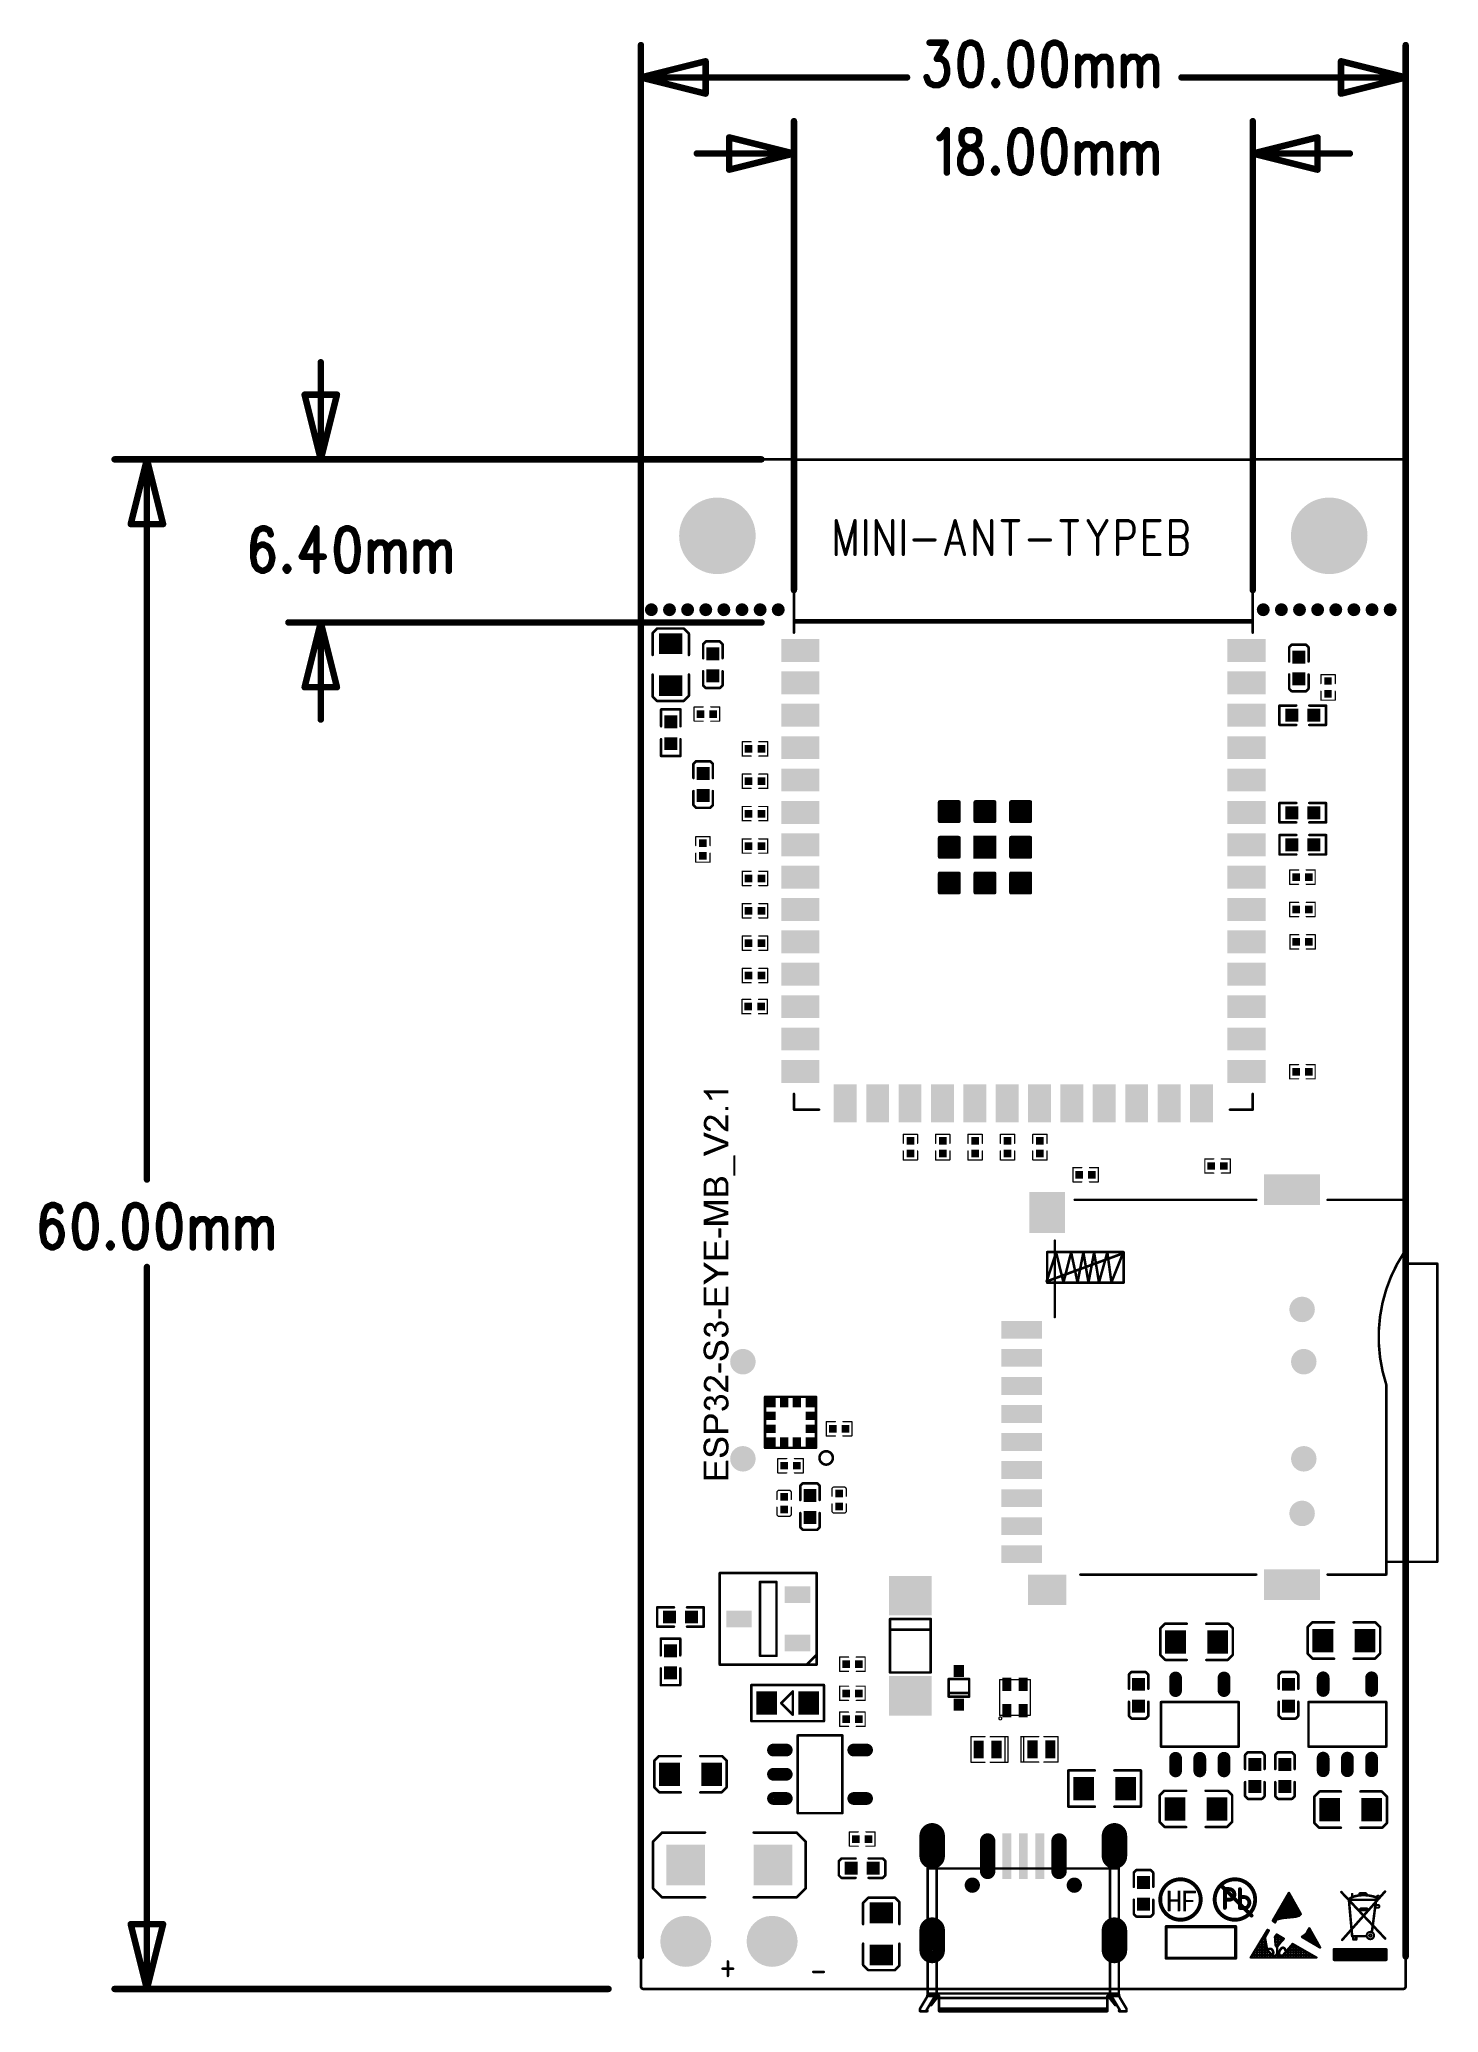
# Model space of a CAD drawing. Header units: millimetres. Extents: x 17.58 to 19.74, y 15.71 to 18.76.
import ezdxf

# ---------------------------------------------------------------- set-up
doc = ezdxf.new("R2010")
doc.units = ezdxf.units.MM
doc.header["$MEASUREMENT"] = 0
doc.layers.get('0').update_dxf_attribs({"linetype": 'CONTINUOUS', "lineweight": 0})
doc.layers.add('04_BOT_PHO', color=90, linetype='CONTINUOUS', lineweight=0)

# ---------------------------------------------------------------- blocks, each defined once
blk = doc.blocks.new('SQUARE_4')
blk.add_solid([(0.01, 0.01), (0.01, -0.01), (-0.01, 0.01), (-0.01, -0.01)])
blk = doc.blocks.new('RECTANGLE_6')
blk.add_solid([(0.016, 0.018), (0.016, -0.018), (-0.016, 0.018), (-0.016, -0.018)])
blk = doc.blocks.new('OBLONG_7')
at = {"lineweight": 211, "const_width": 0.0197}
blk.add_lwpolyline([(0.0098, 0), (-0.0098, 0)], dxfattribs=at)
at = {"lineweight": 211, "const_width": 0.00984}
for points in [[(-0.0148, 0), (-0.0148, 0, 1), (-0.0049, 0, 1), (-0.0148, 0)], [(0.0049, 0), (0.0049, 0, 1), (0.0148, 0, 1), (0.0049, 0)]]:
    blk.add_lwpolyline(points, format="xyb", dxfattribs=at)
blk = doc.blocks.new('ROUND_8')
h = blk.add_hatch(color=256)
edge = h.paths.add_edge_path(flags=0)
edge.add_arc((0, 0), 0.0197, 0, 360)
blk = doc.blocks.new('RECTANGLE_16')
blk.add_solid([(0.018, 0.016), (0.018, -0.016), (-0.018, 0.016), (-0.018, -0.016)])
blk = doc.blocks.new('OBLONG_19')
at = {"lineweight": 211, "const_width": 0.0197}
blk.add_lwpolyline([(0, 0.0098), (0, -0.0098)], dxfattribs=at)
at = {"lineweight": 211, "const_width": 0.00984}
for points in [[(-0.0049, 0.0098), (-0.0049, 0.0098, 1), (0.0049, 0.0098, 1), (-0.0049, 0.0098)], [(-0.0049, -0.0098), (-0.0049, -0.0098, 1), (0.0049, -0.0098, 1), (-0.0049, -0.0098)]]:
    blk.add_lwpolyline(points, format="xyb", dxfattribs=at)
blk = doc.blocks.new('ROUND_20')
h = blk.add_hatch(color=256)
edge = h.paths.add_edge_path(flags=0)
edge.add_arc((0, 0), 0.01, 0, 360)
blk = doc.blocks.new('RECTANGLE_21')
blk.add_solid([(0.0197, 0.0128), (0.0197, -0.0128), (-0.0197, 0.0128), (-0.0197, -0.0128)])
blk = doc.blocks.new('RECTANGLE_22')
blk.add_solid([(0.0295, 0.0177), (0.0295, -0.0177), (-0.0295, 0.0177), (-0.0295, -0.0177)])
blk = doc.blocks.new('RECTANGLE_23')
blk.add_solid([(0.0177, 0.0295), (0.0177, -0.0295), (-0.0177, 0.0295), (-0.0177, -0.0295)])
blk = doc.blocks.new('SQUARE_24')
blk.add_solid([(0.0177, 0.0177), (0.0177, -0.0177), (-0.0177, 0.0177), (-0.0177, -0.0177)])
blk = doc.blocks.new('SQUARE_25')
blk.add_solid([(0.0059, 0.0059), (0.0059, -0.0059), (-0.0059, 0.0059), (-0.0059, -0.0059)])
blk = doc.blocks.new('OBLONG_27')
at = {"lineweight": 211, "const_width": 0.0236}
blk.add_lwpolyline([(0, 0.0236), (0, -0.0236)], dxfattribs=at)
at = {"lineweight": 211, "const_width": 0.0118}
for points in [[(-0.0059, 0.0236), (-0.0059, 0.0236, 1), (0.0059, 0.0236, 1), (-0.0059, 0.0236)], [(-0.0059, -0.0236), (-0.0059, -0.0236, 1), (0.0059, -0.0236, 1), (-0.0059, -0.0236)]]:
    blk.add_lwpolyline(points, format="xyb", dxfattribs=at)
blk = doc.blocks.new('RECTANGLE_28')
blk.add_solid([(0.0069, 0.0354), (0.0069, -0.0354), (-0.0069, 0.0354), (-0.0069, -0.0354)])
blk = doc.blocks.new('OBLONG_29')
at = {"lineweight": 211, "const_width": 0.0394}
blk.add_lwpolyline([(0, 0.0157), (0, -0.0157)], dxfattribs=at)
at = {"lineweight": 211, "const_width": 0.0197}
for points in [[(-0.0098, 0.0157), (-0.0098, 0.0157, 1), (0.0098, 0.0157, 1), (-0.0098, 0.0157)], [(-0.0098, -0.0157), (-0.0098, -0.0157, 1), (0.0098, -0.0157, 1), (-0.0098, -0.0157)]]:
    blk.add_lwpolyline(points, format="xyb", dxfattribs=at)
blk = doc.blocks.new('ROUND_30')
h = blk.add_hatch(color=256)
edge = h.paths.add_edge_path(flags=0)
edge.add_arc((0, 0), 0.0118, 0, 360)
blk = doc.blocks.new('RECTANGLE_31')
blk.add_solid([(0.0315, 0.0138), (0.0315, -0.0138), (-0.0315, 0.0138), (-0.0315, -0.0138)])
blk = doc.blocks.new('RECTANGLE_32')
blk.add_solid([(0.0295, 0.0236), (0.0295, -0.0236), (-0.0295, 0.0236), (-0.0295, -0.0236)])
blk = doc.blocks.new('RECTANGLE_33')
blk.add_solid([(0.0433, 0.0236), (0.0433, -0.0236), (-0.0433, 0.0236), (-0.0433, -0.0236)])
blk = doc.blocks.new('RECTANGLE_34')
blk.add_solid([(0.0276, 0.0315), (0.0276, -0.0315), (-0.0276, 0.0315), (-0.0276, -0.0315)])
blk = doc.blocks.new('ROUND_35')
h = blk.add_hatch(color=256)
edge = h.paths.add_edge_path(flags=0)
edge.add_arc((0, 0), 0.0591, 0, 360)
blk = doc.blocks.new('ROUND_36')
h = blk.add_hatch(color=256)
edge = h.paths.add_edge_path(flags=0)
edge.add_arc((0, 0), 0.0394, 0, 360)
blk = doc.blocks.new('RECTANGLE_37')
blk.add_solid([(0.0299, 0.0315), (0.0299, -0.0315), (-0.0299, 0.0315), (-0.0299, -0.0315)])
blk = doc.blocks.new('RECTANGLE_38')
blk.add_solid([(0.0069, 0.0103), (0.0069, -0.0103), (-0.0069, 0.0103), (-0.0069, -0.0103)])
blk = doc.blocks.new('RECTANGLE_39')
blk.add_solid([(0.0079, 0.0138), (0.0079, -0.0138), (-0.0079, 0.0138), (-0.0079, -0.0138)])
blk = doc.blocks.new('RECTANGLE_40')
blk.add_solid([(0.0079, 0.0094), (0.0079, -0.0094), (-0.0079, 0.0094), (-0.0079, -0.0094)])
blk = doc.blocks.new('RECTANGLE_41')
blk.add_solid([(0.0329, 0.0305), (0.0329, -0.0305), (-0.0329, 0.0305), (-0.0329, -0.0305)])
blk = doc.blocks.new('SQUARE_42')
blk.add_solid([(0.00812, 0.00812), (0.00812, -0.00812), (-0.00812, 0.00812), (-0.00812, -0.00812)])
blk = doc.blocks.new('RECTANGLE_43')
blk.add_solid([(0.00812, 0.0064), (0.00812, -0.0064), (-0.00812, 0.0064), (-0.00812, -0.0064)])
blk = doc.blocks.new('RECTANGLE_44')
blk.add_solid([(0.0064, 0.00812), (0.0064, -0.00812), (-0.0064, 0.00812), (-0.0064, -0.00812)])
blk = doc.blocks.new('ROUND_14')
h = blk.add_hatch(color=256)
edge = h.paths.add_edge_path(flags=0)
edge.add_arc((0, 0), 0.0005, 0, 360)
blk = doc.blocks.new('ROUND_5')
h = blk.add_hatch(color=256)
edge = h.paths.add_edge_path(flags=0)
edge.add_arc((0, 0), 0.005, 0, 360)
blk = doc.blocks.new('ROUND_11')
h = blk.add_hatch(color=256)
edge = h.paths.add_edge_path(flags=0)
edge.add_arc((0, 0), 0.0025, 0, 360)
blk = doc.blocks.new('ROUND_12')
h = blk.add_hatch(color=256)
edge = h.paths.add_edge_path(flags=0)
edge.add_arc((0, 0), 0.003, 0, 360)
blk = doc.blocks.new('ROUND_13')
h = blk.add_hatch(color=256)
edge = h.paths.add_edge_path(flags=0)
edge.add_arc((0, 0), 0.00197, 0, 360)
blk = doc.blocks.new('ROUND_15')
h = blk.add_hatch(color=256)
edge = h.paths.add_edge_path(flags=0)
edge.add_arc((0, 0), 0.002, 0, 360)
blk = doc.blocks.new('ROUND_380')
h = blk.add_hatch(color=256)
edge = h.paths.add_edge_path(flags=0)
edge.add_arc((0, 0), 0.001, 0, 360)
blk = doc.blocks.new('ROUND_45')
h = blk.add_hatch(color=256)
edge = h.paths.add_edge_path(flags=0)
edge.add_arc((0, 0), 0.00167, 0, 360)
blk = doc.blocks.new('ROUND_46')
h = blk.add_hatch(color=256)
edge = h.paths.add_edge_path(flags=0)
edge.add_arc((0, 0), 0.00157, 0, 360)
blk = doc.blocks.new('ROUND_47')
h = blk.add_hatch(color=256)
edge = h.paths.add_edge_path(flags=0)
edge.add_arc((0, 0), 0.000985, 0, 360)

msp = doc.modelspace()

# ---------------------------------------------------------------- linework, layer by layer
at = {"layer": '04_BOT_PHO', "lineweight": 211}
for points, const_width in [([(18.5039, 15.798), (18.5039, 18.75)], 0.01), ([(18.9496, 18.7537), (18.9746, 18.7537)], 0.01), ([(18.9746, 18.7537), (18.9609, 18.7287)], 0.01), ([(18.9996, 18.7412), (18.9973, 18.7255)], 0.01), ([(19.0041, 18.7505), (18.9996, 18.7412)], 0.01), ([(19.0109, 18.7537), (19.0041, 18.7505)], 0.01), ([(19.0155, 18.7537), (19.0109, 18.7537)], 0.01), ([(19.0223, 18.7505), (19.0155, 18.7537)], 0.01), ([(19.0269, 18.7412), (19.0223, 18.7505)], 0.01), ([(19.0291, 18.7255), (19.0269, 18.7412)], 0.01), ([(19.0769, 18.7412), (19.0746, 18.7255)], 0.01), ([(19.0814, 18.7505), (19.0769, 18.7412)], 0.01), ([(19.0882, 18.7537), (19.0814, 18.7505)], 0.01), ([(19.0928, 18.7537), (19.0882, 18.7537)], 0.01), ([(19.0996, 18.7505), (19.0928, 18.7537)], 0.01), ([(19.1041, 18.7412), (19.0996, 18.7505)], 0.01), ([(19.1064, 18.7255), (19.1041, 18.7412)], 0.01), ([(19.1291, 18.7412), (19.1269, 18.7255)], 0.01), ([(19.1337, 18.7505), (19.1291, 18.7412)], 0.01), ([(19.1405, 18.7537), (19.1337, 18.7505)], 0.01), ([(19.145, 18.7537), (19.1405, 18.7537)], 0.01), ([(19.1519, 18.7505), (19.145, 18.7537)], 0.01), ([(19.1564, 18.7412), (19.1519, 18.7505)], 0.01), ([(19.1587, 18.7255), (19.1564, 18.7412)], 0.01), ([(19.685, 15.798), (19.685, 18.75)], 0.01), ([(18.6039, 18.725), (18.5039, 18.7)], 0.01), ([(18.6039, 18.675), (18.6039, 18.725)], 0.01), ([(18.9609, 18.7287), (18.9678, 18.7287)], 0.01), ([(18.9678, 18.7287), (18.9723, 18.7255)], 0.01), ([(18.9723, 18.7255), (18.9746, 18.7224)], 0.01), ([(18.9746, 18.7224), (18.9769, 18.713)], 0.01), ([(18.9769, 18.7068), (18.9746, 18.6974)], 0.01), ([(18.9769, 18.713), (18.9769, 18.7068)], 0.01), ([(18.9973, 18.7255), (18.9973, 18.7162)], 0.01), ([(18.9973, 18.7162), (18.9996, 18.7005)], 0.01), ([(19.0269, 18.7005), (19.0291, 18.7162)], 0.01), ([(19.0291, 18.7162), (19.0291, 18.7255)], 0.01), ([(19.0746, 18.7255), (19.0746, 18.7162)], 0.01), ([(19.0746, 18.7162), (19.0769, 18.7005)], 0.01), ([(19.1041, 18.7005), (19.1064, 18.7162)], 0.01), ([(19.1064, 18.7162), (19.1064, 18.7255)], 0.01), ([(19.1269, 18.7255), (19.1269, 18.7162)], 0.01), ([(19.1269, 18.7162), (19.1291, 18.7005)], 0.01), ([(19.1564, 18.7005), (19.1587, 18.7162)], 0.01), ([(19.1587, 18.7162), (19.1587, 18.7255)], 0.01), ([(19.1791, 18.7318), (19.1791, 18.688)], 0.01), ([(19.1791, 18.7193), (19.1859, 18.7287)], 0.01), ([(19.1859, 18.7287), (19.1905, 18.7318)], 0.01), ([(19.1905, 18.7318), (19.1973, 18.7318)], 0.01), ([(19.1973, 18.7318), (19.2019, 18.7287)], 0.01), ([(19.2019, 18.7287), (19.2041, 18.7193)], 0.01), ([(19.2041, 18.7193), (19.2109, 18.7287)], 0.01), ([(19.2041, 18.7193), (19.2041, 18.688)], 0.01), ([(19.2109, 18.7287), (19.2155, 18.7318)], 0.01), ([(19.2155, 18.7318), (19.2223, 18.7318)], 0.01), ([(19.2223, 18.7318), (19.2269, 18.7287)], 0.01), ([(19.2269, 18.7287), (19.2291, 18.7193)], 0.01), ([(19.2291, 18.7193), (19.2291, 18.688)], 0.01), ([(19.2496, 18.7318), (19.2496, 18.688)], 0.01), ([(19.2496, 18.7193), (19.2564, 18.7287)], 0.01), ([(19.2564, 18.7287), (19.2609, 18.7318)], 0.01), ([(19.2609, 18.7318), (19.2678, 18.7318)], 0.01), ([(19.2678, 18.7318), (19.2723, 18.7287)], 0.01), ([(19.2723, 18.7287), (19.2746, 18.7193)], 0.01), ([(19.2746, 18.7193), (19.2814, 18.7287)], 0.01), ([(19.2746, 18.7193), (19.2746, 18.688)], 0.01), ([(19.2814, 18.7287), (19.2859, 18.7318)], 0.01), ([(19.2859, 18.7318), (19.2928, 18.7318)], 0.01), ([(19.2928, 18.7318), (19.2973, 18.7287)], 0.01), ([(19.2973, 18.7287), (19.2996, 18.7193)], 0.01), ([(19.2996, 18.7193), (19.2996, 18.688)], 0.01), ([(19.685, 18.7), (19.585, 18.725)], 0.01), ([(19.585, 18.725), (19.585, 18.675)], 0.01), ([(18.5039, 18.7), (18.915, 18.7)], 0.01), ([(18.5039, 18.7), (18.6039, 18.675)], 0.01), ([(18.9473, 18.6943), (18.945, 18.7005)], 0.01), ([(18.9496, 18.6912), (18.9473, 18.6943)], 0.01), ([(18.9564, 18.688), (18.9496, 18.6912)], 0.01), ([(18.9632, 18.688), (18.9564, 18.688)], 0.01), ([(18.97, 18.6912), (18.9632, 18.688)], 0.01), ([(18.9746, 18.6974), (18.97, 18.6912)], 0.01), ([(18.9996, 18.7005), (19.0041, 18.6912)], 0.01), ([(19.0041, 18.6912), (19.0109, 18.688)], 0.01), ([(19.0109, 18.688), (19.0155, 18.688)], 0.01), ([(19.0155, 18.688), (19.0223, 18.6912)], 0.01), ([(19.0223, 18.6912), (19.0269, 18.7005)], 0.01), ([(19.0519, 18.6943), (19.0496, 18.6912)], 0.01), ([(19.0496, 18.6912), (19.0519, 18.688)], 0.01), ([(19.0541, 18.6912), (19.0519, 18.6943)], 0.01), ([(19.0519, 18.688), (19.0541, 18.6912)], 0.01), ([(19.0769, 18.7005), (19.0814, 18.6912)], 0.01), ([(19.0814, 18.6912), (19.0882, 18.688)], 0.01), ([(19.0882, 18.688), (19.0928, 18.688)], 0.01), ([(19.0928, 18.688), (19.0996, 18.6912)], 0.01), ([(19.0996, 18.6912), (19.1041, 18.7005)], 0.01), ([(19.1291, 18.7005), (19.1337, 18.6912)], 0.01), ([(19.1337, 18.6912), (19.1405, 18.688)], 0.01), ([(19.1405, 18.688), (19.145, 18.688)], 0.01), ([(19.145, 18.688), (19.1519, 18.6912)], 0.01), ([(19.1519, 18.6912), (19.1564, 18.7005)], 0.01), ([(19.685, 18.7), (19.3387, 18.7)], 0.01), ([(19.585, 18.675), (19.685, 18.7)], 0.01), ([(18.7402, 17.9083), (18.7402, 18.6325)], 0.01), ([(18.9696, 18.6093), (18.9764, 18.6187)], 0.01), ([(18.9764, 18.6187), (18.9764, 18.553)], 0.01), ([(19.0014, 18.6155), (18.9991, 18.6093)], 0.01), ([(19.0082, 18.6187), (19.0014, 18.6155)], 0.01), ([(19.0173, 18.6187), (19.0082, 18.6187)], 0.01), ([(19.0241, 18.6155), (19.0173, 18.6187)], 0.01), ([(19.0264, 18.6093), (19.0241, 18.6155)], 0.01), ([(19.0809, 18.6155), (19.0764, 18.6062)], 0.01), ([(19.0878, 18.6187), (19.0809, 18.6155)], 0.01), ([(19.0923, 18.6187), (19.0878, 18.6187)], 0.01), ([(19.0991, 18.6155), (19.0923, 18.6187)], 0.01), ([(19.1037, 18.6062), (19.0991, 18.6155)], 0.01), ([(19.1332, 18.6155), (19.1287, 18.6062)], 0.01), ([(19.14, 18.6187), (19.1332, 18.6155)], 0.01), ([(19.1446, 18.6187), (19.14, 18.6187)], 0.01), ([(19.1514, 18.6155), (19.1446, 18.6187)], 0.01), ([(19.1559, 18.6062), (19.1514, 18.6155)], 0.01), ([(19.4488, 17.9083), (19.4488, 18.6325)], 0.01), ([(18.7402, 18.5825), (18.5902, 18.5825)], 0.01), ([(18.7402, 18.5825), (18.6402, 18.6075)], 0.01), ([(18.6402, 18.6075), (18.6402, 18.5575)], 0.01), ([(18.6402, 18.5575), (18.7402, 18.5825)], 0.01), ([(18.965, 18.6062), (18.9696, 18.6093)], 0.01), ([(18.9991, 18.6093), (18.9991, 18.603)], 0.01), ([(18.9991, 18.603), (19.0014, 18.5968)], 0.01), ([(18.9991, 18.5812), (19.0037, 18.5874)], 0.01), ([(19.0014, 18.5968), (19.0059, 18.5937)], 0.01), ([(19.0037, 18.5874), (19.0105, 18.5905)], 0.01), ([(19.0059, 18.5937), (19.015, 18.5905)], 0.01), ([(19.0105, 18.5905), (19.0196, 18.5937)], 0.01), ([(19.015, 18.5905), (19.0219, 18.5874)], 0.01), ([(19.0196, 18.5937), (19.0241, 18.5968)], 0.01), ([(19.0219, 18.5874), (19.0264, 18.5812)], 0.01), ([(19.0241, 18.5968), (19.0264, 18.603)], 0.01), ([(19.0264, 18.603), (19.0264, 18.6093)], 0.01), ([(19.0764, 18.6062), (19.0741, 18.5905)], 0.01), ([(19.0741, 18.5905), (19.0741, 18.5812)], 0.01), ([(19.1059, 18.5905), (19.1037, 18.6062)], 0.01), ([(19.1059, 18.5812), (19.1059, 18.5905)], 0.01), ([(19.1287, 18.6062), (19.1264, 18.5905)], 0.01), ([(19.1264, 18.5905), (19.1264, 18.5812)], 0.01), ([(19.1582, 18.5905), (19.1559, 18.6062)], 0.01), ([(19.1582, 18.5812), (19.1582, 18.5905)], 0.01), ([(19.1787, 18.5968), (19.1787, 18.553)], 0.01), ([(19.1787, 18.5843), (19.1855, 18.5937)], 0.01), ([(19.1855, 18.5937), (19.19, 18.5968)], 0.01), ([(19.19, 18.5968), (19.1969, 18.5968)], 0.01), ([(19.1969, 18.5968), (19.2014, 18.5937)], 0.01), ([(19.2014, 18.5937), (19.2037, 18.5843)], 0.01), ([(19.2037, 18.5843), (19.2105, 18.5937)], 0.01), ([(19.2037, 18.5843), (19.2037, 18.553)], 0.01), ([(19.2105, 18.5937), (19.215, 18.5968)], 0.01), ([(19.215, 18.5968), (19.2219, 18.5968)], 0.01), ([(19.2219, 18.5968), (19.2264, 18.5937)], 0.01), ([(19.2264, 18.5937), (19.2287, 18.5843)], 0.01), ([(19.2287, 18.5843), (19.2287, 18.553)], 0.01), ([(19.2491, 18.5968), (19.2491, 18.553)], 0.01), ([(19.2491, 18.5843), (19.2559, 18.5937)], 0.01), ([(19.2559, 18.5937), (19.2605, 18.5968)], 0.01), ([(19.2605, 18.5968), (19.2673, 18.5968)], 0.01), ([(19.2673, 18.5968), (19.2719, 18.5937)], 0.01), ([(19.2719, 18.5937), (19.2741, 18.5843)], 0.01), ([(19.2741, 18.5843), (19.2809, 18.5937)], 0.01), ([(19.2741, 18.5843), (19.2741, 18.553)], 0.01), ([(19.2809, 18.5937), (19.2855, 18.5968)], 0.01), ([(19.2855, 18.5968), (19.2923, 18.5968)], 0.01), ([(19.2923, 18.5968), (19.2969, 18.5937)], 0.01), ([(19.2969, 18.5937), (19.2991, 18.5843)], 0.01), ([(19.2991, 18.5843), (19.2991, 18.553)], 0.01), ([(19.5488, 18.6075), (19.4488, 18.5825)], 0.01), ([(19.4488, 18.5825), (19.5988, 18.5825)], 0.01), ([(19.4488, 18.5825), (19.5488, 18.5575)], 0.01), ([(19.5488, 18.5575), (19.5488, 18.6075)], 0.01), ([(18.9969, 18.5749), (18.9991, 18.5812)], 0.01), ([(18.9969, 18.5655), (18.9969, 18.5749)], 0.01), ([(18.9991, 18.5593), (18.9969, 18.5655)], 0.01), ([(19.0014, 18.5562), (18.9991, 18.5593)], 0.01), ([(19.0082, 18.553), (19.0014, 18.5562)], 0.01), ([(19.0173, 18.553), (19.0082, 18.553)], 0.01), ([(19.0241, 18.5562), (19.0173, 18.553)], 0.01), ([(19.0264, 18.5593), (19.0241, 18.5562)], 0.01), ([(19.0264, 18.5812), (19.0287, 18.5749)], 0.01), ([(19.0287, 18.5655), (19.0264, 18.5593)], 0.01), ([(19.0287, 18.5749), (19.0287, 18.5655)], 0.01), ([(19.0514, 18.5593), (19.0491, 18.5562)], 0.01), ([(19.0491, 18.5562), (19.0514, 18.553)], 0.01), ([(19.0537, 18.5562), (19.0514, 18.5593)], 0.01), ([(19.0514, 18.553), (19.0537, 18.5562)], 0.01), ([(19.0741, 18.5812), (19.0764, 18.5655)], 0.01), ([(19.0764, 18.5655), (19.0809, 18.5562)], 0.01), ([(19.0809, 18.5562), (19.0878, 18.553)], 0.01), ([(19.0878, 18.553), (19.0923, 18.553)], 0.01), ([(19.0923, 18.553), (19.0991, 18.5562)], 0.01), ([(19.0991, 18.5562), (19.1037, 18.5655)], 0.01), ([(19.1037, 18.5655), (19.1059, 18.5812)], 0.01), ([(19.1264, 18.5812), (19.1287, 18.5655)], 0.01), ([(19.1287, 18.5655), (19.1332, 18.5562)], 0.01), ([(19.1332, 18.5562), (19.14, 18.553)], 0.01), ([(19.14, 18.553), (19.1446, 18.553)], 0.01), ([(19.1446, 18.553), (19.1514, 18.5562)], 0.01), ([(19.1514, 18.5562), (19.1559, 18.5655)], 0.01), ([(19.1559, 18.5655), (19.1582, 18.5812)], 0.01), ([(18.0095, 18.1102), (18.0095, 18.2602)], 0.01), ([(18.0345, 18.2102), (17.9845, 18.2102)], 0.01), ([(17.9845, 18.2102), (18.0095, 18.1102)], 0.01), ([(18.0095, 18.1102), (18.0345, 18.2102)], 0.01), ([(18.4539, 18.1102), (17.691, 18.1102)], 0.01), ([(17.741, 18.1102), (17.716, 18.0102)], 0.01), ([(17.741, 18.1102), (17.741, 16.998)], 0.01), ([(17.766, 18.0102), (17.741, 18.1102)], 0.01), ([(18.6902, 18.1102), (17.9595, 18.1102)], 0.01), ([(18.5039, 15.752), (18.5039, 18.1063)], 0.004), ([(18.5039, 18.1102), (18.5039, 18.1102)], 0.001), ([(18.5079, 18.1102), (18.7402, 18.1102)], 0.004), ([(18.7402, 18.1102), (18.7402, 17.8583)], 0.004), ([(18.7402, 17.8425), (18.7402, 18.1098)], 0.004), ([(18.7402, 18.1098), (19.4488, 18.1098)], 0.004), ([(18.7402, 18.1102), (18.7401, 18.1102)], 0.001), ([(19.4488, 17.8583), (19.4488, 18.1102)], 0.004), ([(19.4488, 18.1102), (19.6811, 18.1102)], 0.004), ([(19.4488, 18.1098), (19.4488, 17.8425)], 0.004), ([(19.685, 18.1063), (19.685, 15.752)], 0.004), ([(17.716, 18.0102), (17.766, 18.0102)], 0.01), ([(17.9187, 18.0037), (17.9119, 18.0005)], 0.01), ([(17.9232, 18.0037), (17.9187, 18.0037)], 0.01), ([(17.93, 18.0005), (17.9232, 18.0037)], 0.01), ([(18.0028, 18.0037), (17.98, 17.9599)], 0.01), ([(18.0028, 18.0037), (18.0028, 17.938)], 0.01), ([(18.0482, 18.0037), (18.0414, 18.0005)], 0.01), ([(18.0528, 18.0037), (18.0482, 18.0037)], 0.01), ([(18.0596, 18.0005), (18.0528, 18.0037)], 0.01), ([(18.8055, 18.0157), (18.8055, 17.9632)], 0.005), ([(18.8055, 18.0157), (18.82, 17.9632)], 0.005), ([(18.8345, 18.0157), (18.82, 17.9632)], 0.005), ([(18.8345, 18.0157), (18.8345, 17.9632)], 0.005), ([(18.8509, 18.0157), (18.8509, 17.9632)], 0.005), ([(18.8673, 18.0157), (18.8673, 17.9632)], 0.005), ([(18.8673, 18.0157), (18.8927, 17.9632)], 0.005), ([(18.8927, 18.0157), (18.8927, 17.9632)], 0.005), ([(18.9091, 18.0157), (18.9091, 17.9632)], 0.005), ([(18.9891, 18.0157), (18.9745, 17.9632)], 0.005), ([(18.9891, 18.0157), (19.0036, 17.9632)], 0.005), ([(19.02, 18.0157), (19.02, 17.9632)], 0.005), ([(19.02, 18.0157), (19.0455, 17.9632)], 0.005), ([(19.0455, 18.0157), (19.0455, 17.9632)], 0.005), ([(19.0618, 18.0157), (19.0873, 18.0157)], 0.005), ([(19.0745, 18.0157), (19.0745, 17.9632)], 0.005), ([(19.1527, 18.0157), (19.1782, 18.0157)], 0.005), ([(19.1655, 18.0157), (19.1655, 17.9632)], 0.005), ([(19.1945, 18.0157), (19.2091, 17.9907)], 0.005), ([(19.2236, 18.0157), (19.2091, 17.9907)], 0.005), ([(19.24, 18.0157), (19.24, 17.9632)], 0.005), ([(19.24, 18.0157), (19.2564, 18.0157)], 0.005), ([(19.2564, 18.0157), (19.2618, 18.0132)], 0.005), ([(19.2618, 18.0132), (19.2636, 18.0107)], 0.005), ([(19.2636, 18.0107), (19.2655, 18.0057)], 0.005), ([(19.2818, 18.0157), (19.2818, 17.9632)], 0.005), ([(19.2818, 18.0157), (19.3055, 18.0157)], 0.005), ([(19.3218, 18.0157), (19.3218, 17.9632)], 0.005), ([(19.3218, 18.0157), (19.3382, 18.0157)], 0.005), ([(19.3382, 18.0157), (19.3436, 18.0132)], 0.005), ([(19.3436, 18.0132), (19.3455, 18.0107)], 0.005), ([(19.3455, 18.0107), (19.3473, 18.0057)], 0.005), ([(17.9073, 17.9912), (17.905, 17.9755)], 0.01), ([(17.905, 17.9755), (17.905, 17.9599)], 0.01), ([(17.9119, 18.0005), (17.9073, 17.9912)], 0.01), ([(17.9119, 17.9755), (17.9073, 17.9693)], 0.01), ([(17.9187, 17.9787), (17.9119, 17.9755)], 0.01), ([(17.9209, 17.9787), (17.9187, 17.9787)], 0.01), ([(17.9278, 17.9755), (17.9209, 17.9787)], 0.01), ([(17.9323, 17.9693), (17.9278, 17.9755)], 0.01), ([(17.9323, 17.9943), (17.93, 18.0005)], 0.01), ([(18.0369, 17.9912), (18.0346, 17.9755)], 0.01), ([(18.0346, 17.9755), (18.0346, 17.9662)], 0.01), ([(18.0414, 18.0005), (18.0369, 17.9912)], 0.01), ([(18.0641, 17.9912), (18.0596, 18.0005)], 0.01), ([(18.0664, 17.9755), (18.0641, 17.9912)], 0.01), ([(18.0664, 17.9662), (18.0664, 17.9755)], 0.01), ([(18.0869, 17.9818), (18.0869, 17.938)], 0.01), ([(18.0869, 17.9693), (18.0937, 17.9787)], 0.01), ([(18.0937, 17.9787), (18.0982, 17.9818)], 0.01), ([(18.0982, 17.9818), (18.105, 17.9818)], 0.01), ([(18.105, 17.9818), (18.1096, 17.9787)], 0.01), ([(18.1096, 17.9787), (18.1119, 17.9693)], 0.01), ([(18.1119, 17.9693), (18.1187, 17.9787)], 0.01), ([(18.1187, 17.9787), (18.1232, 17.9818)], 0.01), ([(18.1232, 17.9818), (18.13, 17.9818)], 0.01), ([(18.13, 17.9818), (18.1346, 17.9787)], 0.01), ([(18.1346, 17.9787), (18.1369, 17.9693)], 0.01), ([(18.1573, 17.9818), (18.1573, 17.938)], 0.01), ([(18.1573, 17.9693), (18.1641, 17.9787)], 0.01), ([(18.1641, 17.9787), (18.1687, 17.9818)], 0.01), ([(18.1687, 17.9818), (18.1755, 17.9818)], 0.01), ([(18.1755, 17.9818), (18.18, 17.9787)], 0.01), ([(18.18, 17.9787), (18.1823, 17.9693)], 0.01), ([(18.1823, 17.9693), (18.1891, 17.9787)], 0.01), ([(18.1891, 17.9787), (18.1937, 17.9818)], 0.01), ([(18.1937, 17.9818), (18.2005, 17.9818)], 0.01), ([(18.2005, 17.9818), (18.205, 17.9787)], 0.01), ([(18.205, 17.9787), (18.2073, 17.9693)], 0.01), ([(18.9255, 17.9857), (18.9582, 17.9857)], 0.005), ([(18.98, 17.9807), (18.9982, 17.9807)], 0.005), ([(19.1036, 17.9857), (19.1364, 17.9857)], 0.005), ([(19.2091, 17.9907), (19.2091, 17.9632)], 0.005), ([(19.2564, 17.9882), (19.24, 17.9882)], 0.005), ([(19.2618, 17.9907), (19.2564, 17.9882)], 0.005), ([(19.2636, 17.9932), (19.2618, 17.9907)], 0.005), ([(19.2655, 17.9982), (19.2636, 17.9932)], 0.005), ([(19.2655, 18.0057), (19.2655, 17.9982)], 0.005), ([(19.2818, 17.9907), (19.2964, 17.9907)], 0.005), ([(19.3218, 17.9907), (19.3382, 17.9907)], 0.005), ([(19.3436, 17.9932), (19.3382, 17.9907)], 0.005), ([(19.3382, 17.9907), (19.3436, 17.9882)], 0.005), ([(19.3455, 17.9957), (19.3436, 17.9932)], 0.005), ([(19.3436, 17.9882), (19.3455, 17.9857)], 0.005), ([(19.3473, 18.0007), (19.3455, 17.9957)], 0.005), ([(19.3455, 17.9857), (19.3473, 17.9807)], 0.005), ([(19.3473, 18.0057), (19.3473, 18.0007)], 0.005), ([(19.3473, 17.9807), (19.3473, 17.9732)], 0.005), ([(17.9073, 17.9693), (17.905, 17.9599)], 0.01), ([(17.905, 17.9599), (17.9073, 17.9474)], 0.01), ([(17.9073, 17.9474), (17.9119, 17.9412)], 0.01), ([(17.9278, 17.9412), (17.9323, 17.9474)], 0.01), ([(17.9346, 17.9599), (17.9323, 17.9693)], 0.01), ([(17.9323, 17.9474), (17.9346, 17.9568)], 0.01), ([(17.9346, 17.9568), (17.9346, 17.9599)], 0.01), ([(17.9573, 17.9443), (17.955, 17.9412)], 0.01), ([(17.9596, 17.9412), (17.9573, 17.9443)], 0.01), ([(17.98, 17.9599), (18.0141, 17.9599)], 0.01), ([(18.0346, 17.9662), (18.0369, 17.9505)], 0.01), ([(18.0369, 17.9505), (18.0414, 17.9412)], 0.01), ([(18.0596, 17.9412), (18.0641, 17.9505)], 0.01), ([(18.0641, 17.9505), (18.0664, 17.9662)], 0.01), ([(18.1119, 17.9693), (18.1119, 17.938)], 0.01), ([(18.1369, 17.9693), (18.1369, 17.938)], 0.01), ([(18.1823, 17.9693), (18.1823, 17.938)], 0.01), ([(18.2073, 17.9693), (18.2073, 17.938)], 0.01), ([(19.2818, 17.9632), (19.3055, 17.9632)], 0.005), ([(19.3382, 17.9632), (19.3218, 17.9632)], 0.005), ([(19.3436, 17.9657), (19.3382, 17.9632)], 0.005), ([(19.3455, 17.9682), (19.3436, 17.9657)], 0.005), ([(19.3473, 17.9732), (19.3455, 17.9682)], 0.005), ([(17.9119, 17.9412), (17.9187, 17.938)], 0.01), ([(17.9187, 17.938), (17.9209, 17.938)], 0.01), ([(17.9209, 17.938), (17.9278, 17.9412)], 0.01), ([(17.955, 17.9412), (17.9573, 17.938)], 0.01), ([(17.9573, 17.938), (17.9596, 17.9412)], 0.01), ([(18.0414, 17.9412), (18.0482, 17.938)], 0.01), ([(18.0482, 17.938), (18.0528, 17.938)], 0.01), ([(18.0528, 17.938), (18.0596, 17.9412)], 0.01), ([(18.6902, 17.8583), (17.9595, 17.8583)], 0.01), ([(18.0095, 17.8583), (17.9845, 17.7583)], 0.01), ([(18.0095, 17.8583), (18.0095, 17.7083)], 0.01), ([(18.0345, 17.7583), (18.0095, 17.8583)], 0.01), ([(18.7402, 17.8618), (19.4488, 17.8618)], 0.004), ([(18.7402, 17.8583), (19.4488, 17.8583)], 0.004), ([(18.7402, 17.8583), (18.7401, 17.8583)], 0.001), ([(18.7402, 17.8583), (18.7401, 17.8583)], 0.001), ([(19.4488, 17.8583), (19.4488, 17.8583)], 0.001), ([(18.522, 17.842), (18.529, 17.849)], 0.004), ([(18.522, 17.808), (18.522, 17.842)], 0.004), ([(18.529, 17.849), (18.57, 17.849)], 0.004), ([(18.57, 17.849), (18.578, 17.841)], 0.004), ([(18.578, 17.841), (18.578, 17.808)], 0.004), ([(18.6, 17.825), (18.604, 17.829)], 0.004), ([(18.6, 17.803), (18.6, 17.825)], 0.004), ([(18.604, 17.829), (18.6259, 17.829)], 0.004), ([(18.6259, 17.829), (18.63, 17.8249)], 0.004), ([(18.63, 17.8249), (18.63, 17.803)], 0.004), ([(19.505, 17.82), (19.509, 17.824)], 0.004), ([(19.509, 17.824), (19.5309, 17.824)], 0.004), ([(19.5309, 17.824), (19.535, 17.8199)], 0.004), ([(19.505, 17.798), (19.505, 17.82)], 0.004), ([(19.535, 17.8199), (19.535, 17.798)], 0.004), ([(18.522, 17.778), (18.522, 17.744)], 0.004), ([(18.578, 17.745), (18.578, 17.778)], 0.004), ([(18.6, 17.783), (18.6, 17.761)], 0.004), ([(18.63, 17.761), (18.63, 17.783)], 0.004), ([(19.505, 17.778), (19.505, 17.756)], 0.004), ([(19.535, 17.756), (19.535, 17.778)], 0.004), ([(19.5761, 17.7777), (19.554, 17.7777)], 0.002), ([(19.554, 17.7777), (19.554, 17.7639)], 0.002), ([(19.5761, 17.7639), (19.5761, 17.7777)], 0.002), ([(17.9845, 17.7583), (18.0345, 17.7583)], 0.01), ([(18.522, 17.744), (18.529, 17.737)], 0.004), ([(18.529, 17.737), (18.57, 17.737)], 0.004), ([(18.57, 17.737), (18.578, 17.745)], 0.004), ([(18.6, 17.761), (18.604, 17.757)], 0.004), ([(18.604, 17.757), (18.626, 17.757)], 0.004), ([(18.626, 17.757), (18.63, 17.761)], 0.004), ([(19.505, 17.756), (19.509, 17.752)], 0.004), ([(19.509, 17.752), (19.531, 17.752)], 0.004), ([(19.531, 17.752), (19.535, 17.756)], 0.004), ([(19.554, 17.7383), (19.554, 17.7521)], 0.002), ([(19.5761, 17.7383), (19.554, 17.7383)], 0.002), ([(19.5761, 17.7521), (19.5761, 17.7383)], 0.002), ([(18.535, 17.698), (18.535, 17.724)], 0.004), ([(18.535, 17.724), (18.565, 17.724)], 0.004), ([(18.565, 17.724), (18.565, 17.698)], 0.004), ([(18.5999, 17.7279), (18.5861, 17.7279)], 0.002), ([(18.5861, 17.7279), (18.5861, 17.7059)], 0.002), ([(18.5861, 17.7059), (18.5999, 17.7059)], 0.002), ([(18.6117, 17.7279), (18.6255, 17.7279)], 0.002), ([(18.6255, 17.7059), (18.6117, 17.7059)], 0.002), ([(18.6255, 17.7279), (18.6255, 17.7059)], 0.002), ([(19.516, 17.73), (19.49, 17.73)], 0.004), ([(19.49, 17.73), (19.49, 17.7)], 0.004), ([(19.536, 17.73), (19.562, 17.73)], 0.004), ([(19.562, 17.73), (19.562, 17.7)], 0.004), ([(18.535, 17.678), (18.535, 17.652)], 0.004), ([(18.565, 17.652), (18.565, 17.678)], 0.004), ([(18.6603, 17.652), (18.6603, 17.6741)], 0.002), ([(18.6603, 17.6741), (18.6741, 17.6741)], 0.002), ([(18.6997, 17.6741), (18.6859, 17.6741)], 0.002), ([(18.6997, 17.652), (18.6997, 17.6741)], 0.002), ([(19.49, 17.7), (19.516, 17.7)], 0.004), ([(19.562, 17.7), (19.536, 17.7)], 0.004), ([(18.535, 17.652), (18.565, 17.652)], 0.004), ([(18.589, 17.644), (18.585, 17.64)], 0.004), ([(18.611, 17.644), (18.589, 17.644)], 0.004), ([(18.615, 17.64), (18.611, 17.644)], 0.004), ([(18.6741, 17.652), (18.6603, 17.652)], 0.002), ([(18.6859, 17.652), (18.6997, 17.652)], 0.002), ([(18.585, 17.64), (18.585, 17.618)], 0.004), ([(18.615, 17.618), (18.615, 17.64)], 0.004), ([(18.6603, 17.602), (18.6603, 17.6241)], 0.002), ([(18.6603, 17.6241), (18.6741, 17.6241)], 0.002), ([(18.6997, 17.6241), (18.6859, 17.6241)], 0.002), ([(18.6997, 17.602), (18.6997, 17.6241)], 0.002), ([(18.585, 17.5762), (18.585, 17.598)], 0.004), ([(18.615, 17.598), (18.615, 17.576)], 0.004), ([(18.6741, 17.602), (18.6603, 17.602)], 0.002), ([(18.6859, 17.602), (18.6997, 17.602)], 0.002), ([(18.9948, 17.5809), (18.9654, 17.5809)], 0.006), ([(18.9654, 17.5809), (18.9654, 17.5515)], 0.006), ([(18.9682, 17.5515), (18.9682, 17.5809)], 0.006), ([(18.9712, 17.5515), (18.9712, 17.5809)], 0.006), ([(18.9742, 17.5515), (18.9742, 17.5809)], 0.006), ([(18.9772, 17.5515), (18.9772, 17.5809)], 0.006), ([(18.9802, 17.5515), (18.9802, 17.5809)], 0.006), ([(18.9832, 17.5515), (18.9832, 17.5809)], 0.006), ([(18.9862, 17.5515), (18.9862, 17.5809)], 0.006), ([(18.9892, 17.5515), (18.9892, 17.5809)], 0.006), ([(18.9922, 17.5515), (18.9922, 17.5809)], 0.006), ([(18.9948, 17.5515), (18.9948, 17.5809)], 0.006), ([(19.0499, 17.5809), (19.0205, 17.5809)], 0.006), ([(19.0205, 17.5809), (19.0205, 17.5515)], 0.006), ([(19.0222, 17.5515), (19.0222, 17.5809)], 0.006), ([(19.0252, 17.5515), (19.0252, 17.5809)], 0.006), ([(19.0282, 17.5515), (19.0282, 17.5809)], 0.006), ([(19.0312, 17.5515), (19.0312, 17.5809)], 0.006), ([(19.0342, 17.5515), (19.0342, 17.5809)], 0.006), ([(19.0372, 17.5515), (19.0372, 17.5809)], 0.006), ([(19.0402, 17.5515), (19.0402, 17.5809)], 0.006), ([(19.0432, 17.5515), (19.0432, 17.5809)], 0.006), ([(19.0462, 17.5515), (19.0462, 17.5809)], 0.006), ([(19.0492, 17.5515), (19.0492, 17.5809)], 0.006), ([(19.0499, 17.5515), (19.0499, 17.5809)], 0.006), ([(19.1051, 17.5809), (19.0756, 17.5809)], 0.006), ([(19.0756, 17.5809), (19.0756, 17.5515)], 0.006), ([(19.0762, 17.5515), (19.0762, 17.5809)], 0.006), ([(19.0792, 17.5515), (19.0792, 17.5809)], 0.006), ([(19.0822, 17.5515), (19.0822, 17.5809)], 0.006), ([(19.0852, 17.5515), (19.0852, 17.5809)], 0.006), ([(19.0882, 17.5515), (19.0882, 17.5809)], 0.006), ([(19.0912, 17.5515), (19.0912, 17.5809)], 0.006), ([(19.0942, 17.5515), (19.0942, 17.5809)], 0.006), ([(19.0972, 17.5515), (19.0972, 17.5809)], 0.006), ([(19.1002, 17.5515), (19.1002, 17.5809)], 0.006), ([(19.1032, 17.5515), (19.1032, 17.5809)], 0.006), ([(19.1051, 17.5515), (19.1051, 17.5809)], 0.006), ([(18.5892, 17.572), (18.585, 17.5762)], 0.004), ([(18.611, 17.572), (18.5892, 17.572)], 0.004), ([(18.615, 17.576), (18.611, 17.572)], 0.004), ([(18.6603, 17.552), (18.6603, 17.5741)], 0.002), ([(18.6603, 17.5741), (18.6741, 17.5741)], 0.002), ([(18.6741, 17.552), (18.6603, 17.552)], 0.002), ([(18.6997, 17.5741), (18.6859, 17.5741)], 0.002), ([(18.6859, 17.552), (18.6997, 17.552)], 0.002), ([(18.6997, 17.552), (18.6997, 17.5741)], 0.002), ([(18.9654, 17.5515), (18.9948, 17.5515)], 0.006), ([(19.0205, 17.5515), (19.0499, 17.5515)], 0.006), ([(19.0756, 17.5515), (19.1051, 17.5515)], 0.006), ([(19.516, 17.5795), (19.49, 17.5795)], 0.004), ([(19.49, 17.5795), (19.49, 17.5495)], 0.004), ([(19.49, 17.5495), (19.516, 17.5495)], 0.004), ([(19.536, 17.5795), (19.562, 17.5795)], 0.004), ([(19.562, 17.5495), (19.536, 17.5495)], 0.004), ([(19.562, 17.5795), (19.562, 17.5495)], 0.004), ([(18.5886, 17.5137), (18.5886, 17.5275)], 0.002), ([(18.5886, 17.5275), (18.6107, 17.5275)], 0.002), ([(18.6107, 17.5275), (18.6107, 17.5137)], 0.002), ([(18.6603, 17.502), (18.6603, 17.5241)], 0.002), ([(18.6603, 17.5241), (18.6741, 17.5241)], 0.002), ([(18.6997, 17.5241), (18.6859, 17.5241)], 0.002), ([(18.6997, 17.502), (18.6997, 17.5241)], 0.002), ([(18.9948, 17.5258), (18.9654, 17.5258)], 0.006), ([(18.9654, 17.5258), (18.9654, 17.4963)], 0.006), ([(18.9682, 17.4963), (18.9682, 17.5258)], 0.006), ([(18.9712, 17.4963), (18.9712, 17.5258)], 0.006), ([(18.9742, 17.4963), (18.9742, 17.5258)], 0.006), ([(18.9772, 17.4963), (18.9772, 17.5258)], 0.006), ([(18.9802, 17.4963), (18.9802, 17.5258)], 0.006), ([(18.9832, 17.4963), (18.9832, 17.5258)], 0.006), ([(18.9862, 17.4963), (18.9862, 17.5258)], 0.006), ([(18.9892, 17.4963), (18.9892, 17.5258)], 0.006), ([(18.9922, 17.4963), (18.9922, 17.5258)], 0.006), ([(18.9948, 17.4963), (18.9948, 17.5258)], 0.006), ([(19.1051, 17.5258), (19.0756, 17.5258)], 0.006), ([(19.0756, 17.5258), (19.0756, 17.4963)], 0.006), ([(19.0762, 17.4963), (19.0762, 17.5258)], 0.006), ([(19.0792, 17.4963), (19.0792, 17.5258)], 0.006), ([(19.0822, 17.4963), (19.0822, 17.5258)], 0.006), ([(19.0852, 17.4963), (19.0852, 17.5258)], 0.006), ([(19.0882, 17.4963), (19.0882, 17.5258)], 0.006), ([(19.0912, 17.4963), (19.0912, 17.5258)], 0.006), ([(19.0942, 17.4963), (19.0942, 17.5258)], 0.006), ([(19.0972, 17.4963), (19.0972, 17.5258)], 0.006), ([(19.1002, 17.4963), (19.1002, 17.5258)], 0.006), ([(19.1032, 17.4963), (19.1032, 17.5258)], 0.006), ([(19.1051, 17.4963), (19.1051, 17.5258)], 0.006), ([(19.5161, 17.53), (19.4901, 17.53)], 0.004), ([(19.4901, 17.53), (19.4901, 17.5)], 0.004), ([(19.5361, 17.53), (19.5621, 17.53)], 0.004), ([(19.5621, 17.53), (19.5621, 17.5)], 0.004), ([(18.5886, 17.5019), (18.5886, 17.4881)], 0.002), ([(18.6107, 17.4881), (18.6107, 17.5019)], 0.002), ([(18.6741, 17.502), (18.6603, 17.502)], 0.002), ([(18.6859, 17.502), (18.6997, 17.502)], 0.002), ([(18.9654, 17.4963), (18.9948, 17.4963)], 0.006), ([(19.0756, 17.4963), (19.1051, 17.4963)], 0.006), ([(19.4901, 17.5), (19.5161, 17.5)], 0.004), ([(19.5621, 17.5), (19.5361, 17.5)], 0.004), ([(18.5886, 17.4881), (18.6107, 17.4881)], 0.002), ([(18.6603, 17.452), (18.6603, 17.4741)], 0.002), ([(18.6603, 17.4741), (18.6741, 17.4741)], 0.002), ([(18.6997, 17.4741), (18.6859, 17.4741)], 0.002), ([(18.6997, 17.452), (18.6997, 17.4741)], 0.002), ([(18.9948, 17.4707), (18.9654, 17.4707)], 0.006), ([(18.9654, 17.4707), (18.9654, 17.4412)], 0.006), ([(18.9682, 17.4412), (18.9682, 17.4707)], 0.006), ([(18.9712, 17.4412), (18.9712, 17.4707)], 0.006), ([(18.9742, 17.4412), (18.9742, 17.4707)], 0.006), ([(18.9772, 17.4412), (18.9772, 17.4707)], 0.006), ([(18.9802, 17.4412), (18.9802, 17.4707)], 0.006), ([(18.9832, 17.4412), (18.9832, 17.4707)], 0.006), ([(18.9862, 17.4412), (18.9862, 17.4707)], 0.006), ([(18.9892, 17.4412), (18.9892, 17.4707)], 0.006), ([(18.9922, 17.4412), (18.9922, 17.4707)], 0.006), ([(18.9948, 17.4412), (18.9948, 17.4707)], 0.006), ([(19.0499, 17.4707), (19.0205, 17.4707)], 0.006), ([(19.0205, 17.4707), (19.0205, 17.4412)], 0.006), ([(19.0222, 17.4412), (19.0222, 17.4707)], 0.006), ([(19.0252, 17.4412), (19.0252, 17.4707)], 0.006), ([(19.0282, 17.4412), (19.0282, 17.4707)], 0.006), ([(19.0312, 17.4412), (19.0312, 17.4707)], 0.006), ([(19.0342, 17.4412), (19.0342, 17.4707)], 0.006), ([(19.0372, 17.4412), (19.0372, 17.4707)], 0.006), ([(19.0402, 17.4412), (19.0402, 17.4707)], 0.006), ([(19.0432, 17.4412), (19.0432, 17.4707)], 0.006), ([(19.0462, 17.4412), (19.0462, 17.4707)], 0.006), ([(19.0492, 17.4412), (19.0492, 17.4707)], 0.006), ([(19.0499, 17.4412), (19.0499, 17.4707)], 0.006), ([(19.1051, 17.4707), (19.0756, 17.4707)], 0.006), ([(19.0756, 17.4707), (19.0756, 17.4412)], 0.006), ([(19.0762, 17.4412), (19.0762, 17.4707)], 0.006), ([(19.0792, 17.4412), (19.0792, 17.4707)], 0.006), ([(19.0822, 17.4412), (19.0822, 17.4707)], 0.006), ([(19.0852, 17.4412), (19.0852, 17.4707)], 0.006), ([(19.0882, 17.4412), (19.0882, 17.4707)], 0.006), ([(19.0912, 17.4412), (19.0912, 17.4707)], 0.006), ([(19.0942, 17.4412), (19.0942, 17.4707)], 0.006), ([(19.0972, 17.4412), (19.0972, 17.4707)], 0.006), ([(19.1002, 17.4412), (19.1002, 17.4707)], 0.006), ([(19.1032, 17.4412), (19.1032, 17.4707)], 0.006), ([(19.1051, 17.4412), (19.1051, 17.4707)], 0.006), ([(19.5196, 17.4761), (19.5058, 17.4761)], 0.002), ([(19.5058, 17.4761), (19.5058, 17.454)], 0.002), ([(19.5314, 17.4761), (19.5452, 17.4761)], 0.002), ([(19.5452, 17.4761), (19.5452, 17.454)], 0.002), ([(18.6741, 17.452), (18.6603, 17.452)], 0.002), ([(18.6859, 17.452), (18.6997, 17.452)], 0.002), ([(18.9654, 17.4412), (18.9948, 17.4412)], 0.006), ([(19.0205, 17.4412), (19.0499, 17.4412)], 0.006), ([(19.0756, 17.4412), (19.1051, 17.4412)], 0.006), ([(19.5058, 17.454), (19.5196, 17.454)], 0.002), ([(19.5452, 17.454), (19.5314, 17.454)], 0.002), ([(18.6603, 17.402), (18.6603, 17.4241)], 0.002), ([(18.6603, 17.4241), (18.6741, 17.4241)], 0.002), ([(18.6741, 17.402), (18.6603, 17.402)], 0.002), ([(18.6997, 17.4241), (18.6859, 17.4241)], 0.002), ([(18.6859, 17.402), (18.6997, 17.402)], 0.002), ([(18.6997, 17.402), (18.6997, 17.4241)], 0.002), ([(19.5196, 17.4261), (19.5058, 17.4261)], 0.002), ([(19.5058, 17.4261), (19.5058, 17.404)], 0.002), ([(19.5058, 17.404), (19.5196, 17.404)], 0.002), ([(19.5314, 17.4261), (19.5452, 17.4261)], 0.002), ([(19.5452, 17.404), (19.5314, 17.404)], 0.002), ([(19.5452, 17.4261), (19.5452, 17.404)], 0.002), ([(18.6603, 17.352), (18.6603, 17.3741)], 0.002), ([(18.6603, 17.3741), (18.6741, 17.3741)], 0.002), ([(18.6997, 17.3741), (18.6859, 17.3741)], 0.002), ([(18.6997, 17.352), (18.6997, 17.3741)], 0.002), ([(19.5198, 17.376), (19.5061, 17.376)], 0.002), ([(19.5061, 17.376), (19.5061, 17.354)], 0.002), ([(19.5316, 17.376), (19.5454, 17.376)], 0.002), ([(19.5454, 17.376), (19.5454, 17.354)], 0.002), ([(18.6741, 17.352), (18.6603, 17.352)], 0.002), ([(18.6859, 17.352), (18.6997, 17.352)], 0.002), ([(19.5061, 17.354), (19.5198, 17.354)], 0.002), ([(19.5454, 17.354), (19.5316, 17.354)], 0.002), ([(18.6603, 17.302), (18.6603, 17.3241)], 0.002), ([(18.6603, 17.3241), (18.6741, 17.3241)], 0.002), ([(18.6997, 17.3241), (18.6859, 17.3241)], 0.002), ([(18.6997, 17.302), (18.6997, 17.3241)], 0.002), ([(18.6599, 17.2541), (18.6599, 17.2761)], 0.002), ([(18.6599, 17.2761), (18.6737, 17.2761)], 0.002), ([(18.6741, 17.302), (18.6603, 17.302)], 0.002), ([(18.6993, 17.2761), (18.6855, 17.2761)], 0.002), ([(18.6859, 17.302), (18.6997, 17.302)], 0.002), ([(18.6993, 17.2541), (18.6993, 17.2761)], 0.002), ([(18.6737, 17.2541), (18.6599, 17.2541)], 0.002), ([(18.6855, 17.2541), (18.6993, 17.2541)], 0.002), ([(19.5058, 17.1535), (19.5058, 17.1756)], 0.002), ([(19.5058, 17.1756), (19.5196, 17.1756)], 0.002), ([(19.5452, 17.1756), (19.5314, 17.1756)], 0.002), ([(19.5452, 17.1535), (19.5452, 17.1756)], 0.002), ([(18.6386, 17.1354), (18.6011, 17.1354)], 0.001), ([(18.6011, 17.1354), (18.6011, 17.133)], 0.001), ([(18.6011, 17.133), (18.6035, 17.1315)], 0.001), ([(18.602, 17.1324), (18.602, 17.1354)], 0.001), ([(18.603, 17.1318), (18.603, 17.1354)], 0.001), ([(18.6035, 17.1315), (18.6036, 17.1314)], 0.001), ([(18.6036, 17.1314), (18.6063, 17.1287)], 0.001), ([(18.604, 17.131), (18.604, 17.1354)], 0.001), ([(18.605, 17.13), (18.605, 17.1354)], 0.001), ([(18.606, 17.129), (18.606, 17.1354)], 0.001), ([(18.6063, 17.1287), (18.6063, 17.1287)], 0.001), ([(18.6063, 17.1287), (18.6085, 17.1254)], 0.001), ([(18.607, 17.1277), (18.607, 17.1354)], 0.001), ([(18.608, 17.1262), (18.608, 17.1354)], 0.001), ([(18.6085, 17.1254), (18.6085, 17.1254)], 0.001), ([(18.6085, 17.1254), (18.6105, 17.1219)], 0.001), ([(18.6087, 17.1308), (18.6091, 17.1316)], 0.001), ([(18.6119, 17.1265), (18.6087, 17.1308)], 0.001), ([(18.609, 17.1315), (18.609, 17.1354)], 0.001), ([(18.609, 17.1246), (18.609, 17.1304)], 0.001), ([(18.6091, 17.1316), (18.6386, 17.1316)], 0.001), ([(18.61, 17.1316), (18.61, 17.1354)], 0.001), ([(18.61, 17.1228), (18.61, 17.1291)], 0.001), ([(18.611, 17.1316), (18.611, 17.1354)], 0.001), ([(18.611, 17.1219), (18.611, 17.1278)], 0.001), ([(18.6142, 17.1219), (18.6119, 17.1265)], 0.001), ([(18.612, 17.1316), (18.612, 17.1354)], 0.001), ([(18.612, 17.1219), (18.612, 17.1264)], 0.001), ([(18.613, 17.1316), (18.613, 17.1354)], 0.001), ([(18.613, 17.1219), (18.613, 17.1244)], 0.001), ([(18.614, 17.1316), (18.614, 17.1354)], 0.001), ([(18.615, 17.1316), (18.615, 17.1354)], 0.001), ([(18.616, 17.1316), (18.616, 17.1354)], 0.001), ([(18.617, 17.1316), (18.617, 17.1354)], 0.001), ([(18.618, 17.1316), (18.618, 17.1354)], 0.001), ([(18.619, 17.1316), (18.619, 17.1354)], 0.001), ([(18.62, 17.1316), (18.62, 17.1354)], 0.001), ([(18.621, 17.1316), (18.621, 17.1354)], 0.001), ([(18.622, 17.1316), (18.622, 17.1354)], 0.001), ([(18.623, 17.1316), (18.623, 17.1354)], 0.001), ([(18.624, 17.1316), (18.624, 17.1354)], 0.001), ([(18.625, 17.1316), (18.625, 17.1354)], 0.001), ([(18.626, 17.1316), (18.626, 17.1354)], 0.001), ([(18.627, 17.1316), (18.627, 17.1354)], 0.001), ([(18.628, 17.1316), (18.628, 17.1354)], 0.001), ([(18.629, 17.1316), (18.629, 17.1354)], 0.001), ([(18.63, 17.1316), (18.63, 17.1354)], 0.001), ([(18.631, 17.1316), (18.631, 17.1354)], 0.001), ([(18.632, 17.1316), (18.632, 17.1354)], 0.001), ([(18.633, 17.1316), (18.633, 17.1354)], 0.001), ([(18.634, 17.1316), (18.634, 17.1354)], 0.001), ([(18.635, 17.1316), (18.635, 17.1354)], 0.001), ([(18.636, 17.1316), (18.636, 17.1354)], 0.001), ([(18.637, 17.1316), (18.637, 17.1354)], 0.001), ([(18.638, 17.1316), (18.638, 17.1354)], 0.001), ([(18.6386, 17.1316), (18.6386, 17.1354)], 0.001), ([(18.7402, 17.1303), (18.7402, 17.1059)], 0.004), ([(19.4488, 17.1059), (19.4488, 17.1303)], 0.004), ([(19.5196, 17.1535), (19.5058, 17.1535)], 0.002), ([(19.5314, 17.1535), (19.5452, 17.1535)], 0.002), ([(18.6072, 17.0958), (18.6042, 17.0932)], 0.001), ([(18.605, 17.088), (18.605, 17.0939)], 0.001), ([(18.606, 17.0893), (18.606, 17.0948)], 0.001), ([(18.607, 17.0905), (18.607, 17.0956)], 0.001), ([(18.6113, 17.0963), (18.6072, 17.0958)], 0.001), ([(18.608, 17.0915), (18.608, 17.0959)], 0.001), ([(18.609, 17.092), (18.609, 17.096)], 0.001), ([(18.61, 17.0922), (18.61, 17.0961)], 0.001), ([(18.6105, 17.1219), (18.6142, 17.1219)], 0.001), ([(18.611, 17.0924), (18.611, 17.0962)], 0.001), ([(18.6154, 17.0952), (18.6113, 17.0963)], 0.001), ([(18.612, 17.0923), (18.612, 17.0961)], 0.001), ([(18.613, 17.0921), (18.613, 17.0958)], 0.001), ([(18.614, 17.1219), (18.614, 17.1224)], 0.001), ([(18.614, 17.0919), (18.614, 17.0956)], 0.001), ([(18.615, 17.0914), (18.615, 17.0953)], 0.001), ([(18.618, 17.0942), (18.6154, 17.0952)], 0.001), ([(18.616, 17.0908), (18.616, 17.095)], 0.001), ([(18.617, 17.0902), (18.617, 17.0946)], 0.001), ([(18.6201, 17.0926), (18.618, 17.0942)], 0.001), ([(18.618, 17.0893), (18.618, 17.0942)], 0.001), ([(18.6386, 17.1097), (18.6348, 17.1097)], 0.001), ([(18.6348, 17.1097), (18.6348, 17.1058)], 0.001), ([(18.6348, 17.1058), (18.6386, 17.1058)], 0.001), ([(18.6386, 17.0968), (18.6348, 17.0968)], 0.001), ([(18.6348, 17.0968), (18.6348, 17.0786)], 0.001), ([(18.635, 17.1058), (18.635, 17.1097)], 0.001), ([(18.635, 17.0736), (18.635, 17.0968)], 0.001), ([(18.636, 17.1058), (18.636, 17.1097)], 0.001), ([(18.636, 17.0732), (18.636, 17.0968)], 0.001), ([(18.637, 17.1058), (18.637, 17.1097)], 0.001), ([(18.637, 17.073), (18.637, 17.0968)], 0.001), ([(18.638, 17.1058), (18.638, 17.1097)], 0.001), ([(18.638, 17.0728), (18.638, 17.0968)], 0.001), ([(18.6386, 17.1058), (18.6386, 17.1097)], 0.001), ([(18.6386, 17.0727), (18.6386, 17.0968)], 0.001), ([(18.7402, 17.1059), (18.7791, 17.1059)], 0.004), ([(19.4134, 17.1059), (19.4488, 17.1059)], 0.004), ([(18.6021, 17.0896), (18.6011, 17.085)], 0.001), ([(18.6011, 17.085), (18.6016, 17.0803)], 0.001), ([(18.6386, 17.0557), (18.6011, 17.0703)], 0.001), ([(18.6011, 17.0703), (18.6011, 17.0655)], 0.001), ([(18.6011, 17.0655), (18.6286, 17.0549)], 0.001), ([(18.6016, 17.0803), (18.6036, 17.0768)], 0.001), ([(18.602, 17.0796), (18.602, 17.0891)], 0.001), ([(18.602, 17.0652), (18.602, 17.07)], 0.001), ([(18.6042, 17.0932), (18.6021, 17.0896)], 0.001), ([(18.603, 17.0779), (18.603, 17.0912)], 0.001), ([(18.603, 17.0648), (18.603, 17.0696)], 0.001), ([(18.6036, 17.0768), (18.6072, 17.0742)], 0.001), ([(18.604, 17.0765), (18.604, 17.0929)], 0.001), ([(18.604, 17.0644), (18.604, 17.0692)], 0.001), ([(18.6044, 17.0851), (18.6049, 17.0878)], 0.001), ([(18.6044, 17.085), (18.6044, 17.0851)], 0.001), ([(18.6044, 17.0849), (18.6044, 17.085)], 0.001), ([(18.6049, 17.0817), (18.6044, 17.0849)], 0.001), ([(18.6049, 17.0878), (18.605, 17.088)], 0.001), ([(18.605, 17.0815), (18.6049, 17.0817)], 0.001), ([(18.605, 17.088), (18.6066, 17.0901)], 0.001), ([(18.6066, 17.0793), (18.605, 17.0815)], 0.001), ([(18.605, 17.0758), (18.605, 17.0815)], 0.001), ([(18.605, 17.064), (18.605, 17.0688)], 0.001), ([(18.606, 17.0751), (18.606, 17.0801)], 0.001), ([(18.606, 17.0636), (18.606, 17.0684)], 0.001), ([(18.6066, 17.0902), (18.6083, 17.0918)], 0.001), ([(18.6066, 17.0901), (18.6066, 17.0902)], 0.001), ([(18.6067, 17.0792), (18.6066, 17.0793)], 0.001), ([(18.6088, 17.0776), (18.6067, 17.0792)], 0.001), ([(18.607, 17.0744), (18.607, 17.079)], 0.001), ([(18.607, 17.0632), (18.607, 17.068)], 0.001), ([(18.6072, 17.0742), (18.6109, 17.0733)], 0.001), ([(18.608, 17.074), (18.608, 17.0783)], 0.001), ([(18.608, 17.0628), (18.608, 17.0676)], 0.001), ([(18.6083, 17.0918), (18.6085, 17.0919)], 0.001), ([(18.6085, 17.0919), (18.6112, 17.0924)], 0.001), ([(18.609, 17.0775), (18.6088, 17.0776)], 0.001), ([(18.6113, 17.0771), (18.609, 17.0775)], 0.001), ([(18.609, 17.0738), (18.609, 17.0775)], 0.001), ([(18.609, 17.0625), (18.609, 17.0672)], 0.001), ([(18.61, 17.0735), (18.61, 17.0773)], 0.001), ([(18.61, 17.0621), (18.61, 17.0669)], 0.001), ([(18.6109, 17.0733), (18.6113, 17.0771)], 0.001), ([(18.611, 17.0746), (18.611, 17.0771)], 0.001), ([(18.611, 17.0617), (18.611, 17.0665)], 0.001), ([(18.6112, 17.0924), (18.6114, 17.0924)], 0.001), ([(18.6114, 17.0924), (18.6141, 17.0919)], 0.001), ([(18.612, 17.0613), (18.612, 17.0661)], 0.001), ([(18.613, 17.0609), (18.613, 17.0657)], 0.001), ([(18.614, 17.0605), (18.614, 17.0653)], 0.001), ([(18.6141, 17.0919), (18.6142, 17.0918)], 0.001), ([(18.6142, 17.0918), (18.6169, 17.0902)], 0.001), ([(18.615, 17.0602), (18.615, 17.0649)], 0.001), ([(18.616, 17.0598), (18.616, 17.0645)], 0.001), ([(18.6169, 17.0902), (18.617, 17.0902)], 0.001), ([(18.617, 17.0902), (18.6207, 17.087)], 0.001), ([(18.617, 17.0594), (18.617, 17.0641)], 0.001), ([(18.618, 17.059), (18.618, 17.0637)], 0.001), ([(18.619, 17.0885), (18.619, 17.0934)], 0.001), ([(18.619, 17.0586), (18.619, 17.0634)], 0.001), ([(18.62, 17.0876), (18.62, 17.0927)], 0.001), ([(18.6233, 17.09), (18.6201, 17.0926)], 0.001), ([(18.6207, 17.087), (18.6208, 17.0869)], 0.001), ([(18.6208, 17.0869), (18.6251, 17.0821)], 0.001), ([(18.621, 17.0867), (18.621, 17.0919)], 0.001), ([(18.622, 17.0855), (18.622, 17.091)], 0.001), ([(18.623, 17.0844), (18.623, 17.0902)], 0.001), ([(18.627, 17.0857), (18.6233, 17.09)], 0.001), ([(18.624, 17.0833), (18.624, 17.0891)], 0.001), ([(18.625, 17.0822), (18.625, 17.088)], 0.001), ([(18.6251, 17.0821), (18.6282, 17.0784)], 0.001), ([(18.626, 17.081), (18.626, 17.0869)], 0.001), ([(18.6296, 17.0825), (18.627, 17.0857)], 0.001), ([(18.627, 17.0798), (18.627, 17.0857)], 0.001), ([(18.628, 17.0787), (18.628, 17.0845)], 0.001), ([(18.6282, 17.0784), (18.6335, 17.0742)], 0.001), ([(18.629, 17.0778), (18.629, 17.0833)], 0.001), ([(18.6312, 17.0804), (18.6296, 17.0825)], 0.001), ([(18.63, 17.077), (18.63, 17.0821)], 0.001), ([(18.631, 17.0762), (18.631, 17.0807)], 0.001), ([(18.6313, 17.0803), (18.6312, 17.0804)], 0.001), ([(18.634, 17.0782), (18.6313, 17.0803)], 0.001), ([(18.632, 17.0754), (18.632, 17.0798)], 0.001), ([(18.633, 17.0746), (18.633, 17.079)], 0.001), ([(18.6335, 17.0742), (18.6361, 17.0732)], 0.001), ([(18.6348, 17.0786), (18.634, 17.0782)], 0.001), ([(18.634, 17.074), (18.634, 17.0782)], 0.001), ([(18.6361, 17.0732), (18.6386, 17.0727)], 0.001), ([(18.9311, 17.0677), (18.909, 17.0677)], 0.002), ([(18.909, 17.0677), (18.909, 17.0539)], 0.002), ([(18.9311, 17.0539), (18.9311, 17.0677)], 0.002), ([(18.9811, 17.0677), (18.959, 17.0677)], 0.002), ([(18.959, 17.0677), (18.959, 17.0539)], 0.002), ([(18.9811, 17.0539), (18.9811, 17.0677)], 0.002), ([(19.0311, 17.0677), (19.009, 17.0677)], 0.002), ([(19.009, 17.0677), (19.009, 17.0539)], 0.002), ([(19.0311, 17.0539), (19.0311, 17.0677)], 0.002), ([(19.0811, 17.0677), (19.059, 17.0677)], 0.002), ([(19.059, 17.0677), (19.059, 17.0539)], 0.002), ([(19.0811, 17.0539), (19.0811, 17.0677)], 0.002), ([(19.1311, 17.0677), (19.109, 17.0677)], 0.002), ([(19.109, 17.0677), (19.109, 17.0539)], 0.002), ([(19.1311, 17.0539), (19.1311, 17.0677)], 0.002), ([(18.6286, 17.0502), (18.6011, 17.0396)], 0.001), ([(18.6011, 17.0348), (18.6386, 17.05)], 0.001), ([(18.6011, 17.0396), (18.6011, 17.0348)], 0.001), ([(18.602, 17.0352), (18.602, 17.04)], 0.001), ([(18.603, 17.0356), (18.603, 17.0404)], 0.001), ([(18.604, 17.036), (18.604, 17.0408)], 0.001), ([(18.605, 17.0364), (18.605, 17.0412)], 0.001), ([(18.606, 17.0368), (18.606, 17.0415)], 0.001), ([(18.607, 17.0372), (18.607, 17.0419)], 0.001), ([(18.608, 17.0376), (18.608, 17.0423)], 0.001), ([(18.609, 17.038), (18.609, 17.0427)], 0.001), ([(18.61, 17.0384), (18.61, 17.0431)], 0.001), ([(18.611, 17.0388), (18.611, 17.0435)], 0.001), ([(18.612, 17.0392), (18.612, 17.0438)], 0.001), ([(18.613, 17.0396), (18.613, 17.0442)], 0.001), ([(18.614, 17.04), (18.614, 17.0446)], 0.001), ([(18.615, 17.0404), (18.615, 17.045)], 0.001), ([(18.616, 17.0408), (18.616, 17.0454)], 0.001), ([(18.617, 17.0413), (18.617, 17.0458)], 0.001), ([(18.618, 17.0417), (18.618, 17.0462)], 0.001), ([(18.619, 17.0421), (18.619, 17.0465)], 0.001), ([(18.62, 17.0582), (18.62, 17.063)], 0.001), ([(18.62, 17.0425), (18.62, 17.0469)], 0.001), ([(18.621, 17.0578), (18.621, 17.0626)], 0.001), ([(18.621, 17.0429), (18.621, 17.0473)], 0.001), ([(18.622, 17.0575), (18.622, 17.0622)], 0.001), ([(18.622, 17.0433), (18.622, 17.0477)], 0.001), ([(18.623, 17.0571), (18.623, 17.0618)], 0.001), ([(18.623, 17.0437), (18.623, 17.0481)], 0.001), ([(18.624, 17.0567), (18.624, 17.0614)], 0.001), ([(18.624, 17.0441), (18.624, 17.0485)], 0.001), ([(18.625, 17.0563), (18.625, 17.061)], 0.001), ([(18.625, 17.0445), (18.625, 17.0488)], 0.001), ([(18.626, 17.0559), (18.626, 17.0606)], 0.001), ([(18.626, 17.0449), (18.626, 17.0492)], 0.001), ([(18.627, 17.0555), (18.627, 17.0602)], 0.001), ([(18.627, 17.0453), (18.627, 17.0496)], 0.001), ([(18.628, 17.0552), (18.628, 17.0599)], 0.001), ([(18.628, 17.0457), (18.628, 17.05)], 0.001), ([(18.6286, 17.0549), (18.635, 17.0533)], 0.001), ([(18.635, 17.0524), (18.6286, 17.0502)], 0.001), ([(18.629, 17.0548), (18.629, 17.0595)], 0.001), ([(18.629, 17.0461), (18.629, 17.0504)], 0.001), ([(18.63, 17.0546), (18.63, 17.0591)], 0.001), ([(18.63, 17.0465), (18.63, 17.0507)], 0.001), ([(18.631, 17.0543), (18.631, 17.0587)], 0.001), ([(18.631, 17.0469), (18.631, 17.051)], 0.001), ([(18.632, 17.0541), (18.632, 17.0583)], 0.001), ([(18.632, 17.0473), (18.632, 17.0514)], 0.001), ([(18.633, 17.0538), (18.633, 17.0579)], 0.001), ([(18.633, 17.0477), (18.633, 17.0517)], 0.001), ([(18.634, 17.0536), (18.634, 17.0575)], 0.001), ([(18.634, 17.0481), (18.634, 17.052)], 0.001), ([(18.635, 17.0533), (18.635, 17.0571)], 0.001), ([(18.635, 17.0533), (18.635, 17.0524)], 0.001), ([(18.635, 17.0485), (18.635, 17.0524)], 0.001), ([(18.636, 17.0489), (18.636, 17.0567)], 0.001), ([(18.637, 17.0493), (18.637, 17.0564)], 0.001), ([(18.638, 17.0497), (18.638, 17.056)], 0.001), ([(18.6386, 17.05), (18.6386, 17.0557)], 0.001), ([(18.6494, 17.0347), (18.6471, 17.0347)], 0.001), ([(18.6471, 17.0347), (18.6471, 17.0046)], 0.001), ([(18.648, 17.0046), (18.648, 17.0347)], 0.001), ([(18.649, 17.0046), (18.649, 17.0347)], 0.001), ([(18.6494, 17.0046), (18.6494, 17.0347)], 0.001), ([(18.909, 17.0283), (18.909, 17.0421)], 0.002), ([(18.9311, 17.0421), (18.9311, 17.0283)], 0.002), ([(18.959, 17.0283), (18.959, 17.0421)], 0.002), ([(18.9811, 17.0421), (18.9811, 17.0283)], 0.002), ([(19.009, 17.0283), (19.009, 17.0421)], 0.002), ([(19.0311, 17.0421), (19.0311, 17.0283)], 0.002), ([(19.059, 17.0283), (19.059, 17.0421)], 0.002), ([(19.0811, 17.0421), (19.0811, 17.0283)], 0.002), ([(19.109, 17.0283), (19.109, 17.0421)], 0.002), ([(19.1311, 17.0421), (19.1311, 17.0283)], 0.002), ([(18.6471, 17.0046), (18.6494, 17.0046)], 0.001), ([(18.9311, 17.0283), (18.909, 17.0283)], 0.002), ([(18.9811, 17.0283), (18.959, 17.0283)], 0.002), ([(19.0311, 17.0283), (19.009, 17.0283)], 0.002), ([(19.0811, 17.0283), (19.059, 17.0283)], 0.002), ([(19.1311, 17.0283), (19.109, 17.0283)], 0.002), ([(19.171, 16.9944), (19.171, 17.0164)], 0.002), ([(19.171, 17.0164), (19.1848, 17.0164)], 0.002), ([(19.2104, 17.0164), (19.1966, 17.0164)], 0.002), ([(19.2104, 16.9944), (19.2104, 17.0164)], 0.002), ([(19.3748, 17.0079), (19.3748, 17.0299)], 0.002), ([(19.3748, 17.0299), (19.3885, 17.0299)], 0.002), ([(19.3885, 17.0079), (19.3748, 17.0079)], 0.002), ([(19.4141, 17.0299), (19.4003, 17.0299)], 0.002), ([(19.4003, 17.0079), (19.4141, 17.0079)], 0.002), ([(19.4141, 17.0079), (19.4141, 17.0299)], 0.002), ([(18.6016, 16.9917), (18.6011, 16.9875)], 0.001), ([(18.6011, 16.9875), (18.6011, 16.9735)], 0.001), ([(18.6011, 16.9735), (18.6386, 16.9735)], 0.001), ([(18.6021, 16.9943), (18.6016, 16.9917)], 0.001), ([(18.602, 16.9735), (18.602, 16.9937)], 0.001), ([(18.6036, 16.9968), (18.6021, 16.9943)], 0.001), ([(18.603, 16.9735), (18.603, 16.9957)], 0.001), ([(18.6056, 16.9983), (18.6036, 16.9968)], 0.001), ([(18.604, 16.9735), (18.604, 16.9971)], 0.001), ([(18.6044, 16.9892), (18.6049, 16.9919)], 0.001), ([(18.6044, 16.9891), (18.6044, 16.9892)], 0.001), ([(18.6044, 16.9784), (18.6044, 16.9891)], 0.001), ([(18.6049, 16.9779), (18.6044, 16.9784)], 0.001), ([(18.6049, 16.9919), (18.605, 16.9921)], 0.001), ([(18.6172, 16.9779), (18.6049, 16.9779)], 0.001), ([(18.605, 16.9921), (18.605, 16.9978)], 0.001), ([(18.605, 16.9921), (18.6072, 16.9943)], 0.001), ([(18.605, 16.9735), (18.605, 16.9779)], 0.001), ([(18.6082, 16.9993), (18.6056, 16.9983)], 0.001), ([(18.606, 16.9931), (18.606, 16.9984)], 0.001), ([(18.606, 16.9735), (18.606, 16.9779)], 0.001), ([(18.607, 16.9941), (18.607, 16.9988)], 0.001), ([(18.607, 16.9735), (18.607, 16.9779)], 0.001), ([(18.6072, 16.9943), (18.6074, 16.9944)], 0.001), ([(18.6074, 16.9944), (18.6111, 16.9955)], 0.001), ([(18.608, 16.9946), (18.608, 16.9992)], 0.001), ([(18.608, 16.9735), (18.608, 16.9779)], 0.001), ([(18.6107, 16.9998), (18.6082, 16.9993)], 0.001), ([(18.609, 16.9949), (18.609, 16.9995)], 0.001), ([(18.609, 16.9735), (18.609, 16.9779)], 0.001), ([(18.61, 16.9951), (18.61, 16.9997)], 0.001), ([(18.61, 16.9735), (18.61, 16.9779)], 0.001), ([(18.6127, 16.9993), (18.6107, 16.9998)], 0.001), ([(18.611, 16.9954), (18.611, 16.9998)], 0.001), ([(18.611, 16.9735), (18.611, 16.9779)], 0.001), ([(18.6111, 16.9955), (18.6113, 16.9955)], 0.001), ([(18.6113, 16.9955), (18.6129, 16.9955)], 0.001), ([(18.612, 16.9955), (18.612, 16.9995)], 0.001), ([(18.612, 16.9735), (18.612, 16.9779)], 0.001), ([(18.6148, 16.9983), (18.6127, 16.9993)], 0.001), ([(18.6129, 16.9955), (18.6132, 16.9954)], 0.001), ([(18.613, 16.9955), (18.613, 16.9992)], 0.001), ([(18.613, 16.9735), (18.613, 16.9779)], 0.001), ([(18.6132, 16.9954), (18.6148, 16.9943)], 0.001), ([(18.614, 16.9949), (18.614, 16.9987)], 0.001), ([(18.614, 16.9735), (18.614, 16.9779)], 0.001), ([(18.6168, 16.9968), (18.6148, 16.9983)], 0.001), ([(18.6148, 16.9943), (18.6149, 16.9942)], 0.001), ([(18.6149, 16.9942), (18.617, 16.9916)], 0.001), ([(18.615, 16.9941), (18.615, 16.9981)], 0.001), ([(18.615, 16.9735), (18.615, 16.9779)], 0.001), ([(18.616, 16.9928), (18.616, 16.9974)], 0.001), ([(18.616, 16.9735), (18.616, 16.9779)], 0.001), ([(18.6184, 16.9942), (18.6168, 16.9968)], 0.001), ([(18.617, 16.9916), (18.617, 16.9965)], 0.001), ([(18.617, 16.9916), (18.6171, 16.9914)], 0.001), ([(18.617, 16.9735), (18.617, 16.9779)], 0.001), ([(18.6171, 16.9914), (18.6177, 16.9892)], 0.001), ([(18.6177, 16.9784), (18.6172, 16.9779)], 0.001), ([(18.6177, 16.9892), (18.6177, 16.9891)], 0.001), ([(18.6177, 16.9891), (18.6177, 16.9784)], 0.001), ([(18.618, 16.9735), (18.618, 16.9948)], 0.001), ([(18.6192, 16.9942), (18.6184, 16.9942)], 0.001), ([(18.619, 16.9735), (18.619, 16.994)], 0.001), ([(18.6208, 16.9974), (18.6192, 16.9942)], 0.001), ([(18.62, 16.9735), (18.62, 16.9958)], 0.001), ([(18.6228, 16.9994), (18.6208, 16.9974)], 0.001), ([(18.621, 16.9904), (18.621, 16.9976)], 0.001), ([(18.621, 16.9903), (18.6215, 16.9924)], 0.001), ([(18.621, 16.9902), (18.621, 16.9903)], 0.001), ([(18.621, 16.9784), (18.621, 16.9902)], 0.001), ([(18.6215, 16.9779), (18.621, 16.9784)], 0.001), ([(18.621, 16.9735), (18.621, 16.9782)], 0.001), ([(18.6215, 16.9924), (18.6216, 16.9926)], 0.001), ([(18.6349, 16.9779), (18.6215, 16.9779)], 0.001), ([(18.6216, 16.9926), (18.6243, 16.9958)], 0.001), ([(18.622, 16.9931), (18.622, 16.9986)], 0.001), ([(18.622, 16.9735), (18.622, 16.9779)], 0.001), ([(18.6254, 17.0009), (18.6228, 16.9994)], 0.001), ([(18.623, 16.9943), (18.623, 16.9995)], 0.001), ([(18.623, 16.9735), (18.623, 16.9779)], 0.001), ([(18.624, 16.9955), (18.624, 17.0001)], 0.001), ([(18.624, 16.9735), (18.624, 16.9779)], 0.001), ([(18.6243, 16.9958), (18.6244, 16.9959)], 0.001), ([(18.6244, 16.9959), (18.626, 16.997)], 0.001), ([(18.625, 16.9963), (18.625, 17.0007)], 0.001), ([(18.625, 16.9735), (18.625, 16.9779)], 0.001), ([(18.6279, 17.0015), (18.6254, 17.0009)], 0.001), ([(18.626, 16.997), (18.626, 17.0011)], 0.001), ([(18.626, 16.997), (18.6263, 16.9971)], 0.001), ([(18.626, 16.9735), (18.626, 16.9779)], 0.001), ([(18.6263, 16.9971), (18.6284, 16.9971)], 0.001), ([(18.627, 16.9971), (18.627, 17.0013)], 0.001), ([(18.627, 16.9735), (18.627, 16.9779)], 0.001), ([(18.6305, 17.0015), (18.6279, 17.0015)], 0.001), ([(18.628, 16.9971), (18.628, 17.0015)], 0.001), ([(18.628, 16.9735), (18.628, 16.9779)], 0.001), ([(18.6284, 16.9971), (18.6285, 16.9971)], 0.001), ([(18.6285, 16.9971), (18.6317, 16.9966)], 0.001), ([(18.629, 16.997), (18.629, 17.0015)], 0.001), ([(18.629, 16.9735), (18.629, 16.9779)], 0.001), ([(18.63, 16.9968), (18.63, 17.0015)], 0.001), ([(18.63, 16.9735), (18.63, 16.9779)], 0.001), ([(18.633, 17.0004), (18.6305, 17.0015)], 0.001), ([(18.631, 16.9967), (18.631, 17.0012)], 0.001), ([(18.631, 16.9735), (18.631, 16.9779)], 0.001), ([(18.6317, 16.9966), (18.632, 16.9964)], 0.001), ([(18.632, 16.9964), (18.632, 17.0008)], 0.001), ([(18.632, 16.9964), (18.6341, 16.9943)], 0.001), ([(18.632, 16.9735), (18.632, 16.9779)], 0.001), ([(18.635, 16.9994), (18.633, 17.0004)], 0.001), ([(18.633, 16.9954), (18.633, 17.0004)], 0.001), ([(18.633, 16.9735), (18.633, 16.9779)], 0.001), ([(18.634, 16.9944), (18.634, 17)], 0.001), ([(18.634, 16.9735), (18.634, 16.9779)], 0.001), ([(18.6341, 16.9943), (18.6342, 16.9941)], 0.001), ([(18.6342, 16.9941), (18.6353, 16.9914)], 0.001), ([(18.6354, 16.9784), (18.6349, 16.9779)], 0.001), ([(18.635, 16.9922), (18.635, 16.9995)], 0.001), ([(18.636, 16.998), (18.635, 16.9994)], 0.001), ([(18.635, 16.9735), (18.635, 16.9779)], 0.001), ([(18.6353, 16.9914), (18.6354, 16.9912)], 0.001), ([(18.6354, 16.9912), (18.6354, 16.9784)], 0.001), ([(18.6381, 16.9938), (18.636, 16.998)], 0.001), ([(18.636, 16.9735), (18.636, 16.998)], 0.001), ([(18.637, 16.9735), (18.637, 16.996)], 0.001), ([(18.638, 16.9735), (18.638, 16.994)], 0.001), ([(18.6386, 16.9912), (18.6381, 16.9938)], 0.001), ([(18.6386, 16.9735), (18.6386, 16.9912)], 0.001), ([(19.1848, 16.9944), (19.171, 16.9944)], 0.002), ([(19.1966, 16.9944), (19.2104, 16.9944)], 0.002), ([(17.5823, 16.9462), (17.58, 16.9305)], 0.01), ([(17.5869, 16.9555), (17.5823, 16.9462)], 0.01), ([(17.5937, 16.9587), (17.5869, 16.9555)], 0.01), ([(17.5982, 16.9587), (17.5937, 16.9587)], 0.01), ([(17.605, 16.9555), (17.5982, 16.9587)], 0.01), ([(17.6073, 16.9493), (17.605, 16.9555)], 0.01), ([(17.6323, 16.9462), (17.63, 16.9305)], 0.01), ([(17.6369, 16.9555), (17.6323, 16.9462)], 0.01), ([(17.6437, 16.9587), (17.6369, 16.9555)], 0.01), ([(17.6482, 16.9587), (17.6437, 16.9587)], 0.01), ([(17.655, 16.9555), (17.6482, 16.9587)], 0.01), ([(17.6596, 16.9462), (17.655, 16.9555)], 0.01), ([(17.6619, 16.9305), (17.6596, 16.9462)], 0.01), ([(17.7096, 16.9462), (17.7073, 16.9305)], 0.01), ([(17.7141, 16.9555), (17.7096, 16.9462)], 0.01), ([(17.7209, 16.9587), (17.7141, 16.9555)], 0.01), ([(17.7255, 16.9587), (17.7209, 16.9587)], 0.01), ([(17.7323, 16.9555), (17.7255, 16.9587)], 0.01), ([(17.7369, 16.9462), (17.7323, 16.9555)], 0.01), ([(17.7391, 16.9305), (17.7369, 16.9462)], 0.01), ([(17.7619, 16.9462), (17.7596, 16.9305)], 0.01), ([(17.7664, 16.9555), (17.7619, 16.9462)], 0.01), ([(17.7732, 16.9587), (17.7664, 16.9555)], 0.01), ([(17.7778, 16.9587), (17.7732, 16.9587)], 0.01), ([(17.7846, 16.9555), (17.7778, 16.9587)], 0.01), ([(17.7891, 16.9462), (17.7846, 16.9555)], 0.01), ([(17.7914, 16.9305), (17.7891, 16.9462)], 0.01), ([(18.6386, 16.9645), (18.6011, 16.9645)], 0.001), ([(18.6011, 16.9645), (18.6011, 16.9573)], 0.001), ([(18.6011, 16.9573), (18.6275, 16.9489)], 0.001), ([(18.628, 16.9442), (18.6011, 16.9357)], 0.001), ([(18.602, 16.957), (18.602, 16.9645)], 0.001), ([(18.603, 16.9567), (18.603, 16.9645)], 0.001), ([(18.604, 16.9564), (18.604, 16.9645)], 0.001), ([(18.605, 16.9561), (18.605, 16.9645)], 0.001), ([(18.606, 16.9598), (18.606, 16.9645)], 0.001), ([(18.606, 16.9557), (18.606, 16.9595)], 0.001), ([(18.6063, 16.9592), (18.6065, 16.9601)], 0.001), ([(18.6386, 16.9486), (18.6063, 16.9592)], 0.001), ([(18.6063, 16.9339), (18.6386, 16.9439)], 0.001), ([(18.6065, 16.9601), (18.6386, 16.9601)], 0.001), ([(18.607, 16.9601), (18.607, 16.9645)], 0.001), ([(18.607, 16.9554), (18.607, 16.9589)], 0.001), ([(18.608, 16.9601), (18.608, 16.9645)], 0.001), ([(18.608, 16.9551), (18.608, 16.9586)], 0.001), ([(18.609, 16.9601), (18.609, 16.9645)], 0.001), ([(18.609, 16.9548), (18.609, 16.9583)], 0.001), ([(18.61, 16.9601), (18.61, 16.9645)], 0.001), ([(18.61, 16.9545), (18.61, 16.9579)], 0.001), ([(18.611, 16.9601), (18.611, 16.9645)], 0.001), ([(18.611, 16.9541), (18.611, 16.9576)], 0.001), ([(18.612, 16.9601), (18.612, 16.9645)], 0.001), ([(18.612, 16.9538), (18.612, 16.9573)], 0.001), ([(18.613, 16.9601), (18.613, 16.9645)], 0.001), ([(18.613, 16.9535), (18.613, 16.957)], 0.001), ([(18.614, 16.9601), (18.614, 16.9645)], 0.001), ([(18.614, 16.9532), (18.614, 16.9566)], 0.001), ([(18.615, 16.9601), (18.615, 16.9645)], 0.001), ([(18.615, 16.9529), (18.615, 16.9563)], 0.001), ([(18.616, 16.9601), (18.616, 16.9645)], 0.001), ([(18.616, 16.9525), (18.616, 16.956)], 0.001), ([(18.617, 16.9601), (18.617, 16.9645)], 0.001), ([(18.617, 16.9522), (18.617, 16.9557)], 0.001), ([(18.618, 16.9601), (18.618, 16.9645)], 0.001), ([(18.618, 16.9519), (18.618, 16.9553)], 0.001), ([(18.619, 16.9601), (18.619, 16.9645)], 0.001), ([(18.619, 16.9516), (18.619, 16.955)], 0.001), ([(18.62, 16.9601), (18.62, 16.9645)], 0.001), ([(18.62, 16.9513), (18.62, 16.9547)], 0.001), ([(18.62, 16.9381), (18.62, 16.9416)], 0.001), ([(18.621, 16.9601), (18.621, 16.9645)], 0.001), ([(18.621, 16.9509), (18.621, 16.9543)], 0.001), ([(18.621, 16.9384), (18.621, 16.9419)], 0.001), ([(18.622, 16.9601), (18.622, 16.9645)], 0.001), ([(18.622, 16.9506), (18.622, 16.954)], 0.001), ([(18.622, 16.9387), (18.622, 16.9423)], 0.001), ([(18.623, 16.9601), (18.623, 16.9645)], 0.001), ([(18.623, 16.9503), (18.623, 16.9537)], 0.001), ([(18.623, 16.9391), (18.623, 16.9426)], 0.001), ([(18.624, 16.9601), (18.624, 16.9645)], 0.001), ([(18.624, 16.95), (18.624, 16.9534)], 0.001), ([(18.624, 16.9394), (18.624, 16.9429)], 0.001), ([(18.625, 16.9601), (18.625, 16.9645)], 0.001), ([(18.625, 16.9497), (18.625, 16.953)], 0.001), ([(18.625, 16.9397), (18.625, 16.9432)], 0.001), ([(18.626, 16.9601), (18.626, 16.9645)], 0.001), ([(18.626, 16.9493), (18.626, 16.9527)], 0.001), ([(18.626, 16.94), (18.626, 16.9435)], 0.001), ([(18.627, 16.9601), (18.627, 16.9645)], 0.001), ([(18.627, 16.949), (18.627, 16.9524)], 0.001), ([(18.627, 16.9403), (18.627, 16.9438)], 0.001), ([(18.6275, 16.9489), (18.6312, 16.9478)], 0.001), ([(18.628, 16.9601), (18.628, 16.9645)], 0.001), ([(18.628, 16.9487), (18.628, 16.952)], 0.001), ([(18.6313, 16.9452), (18.628, 16.9442)], 0.001), ([(18.628, 16.9406), (18.628, 16.9441)], 0.001), ([(18.629, 16.9601), (18.629, 16.9645)], 0.001), ([(18.629, 16.9484), (18.629, 16.9517)], 0.001), ([(18.629, 16.9409), (18.629, 16.9445)], 0.001), ([(18.63, 16.9601), (18.63, 16.9645)], 0.001), ([(18.63, 16.9481), (18.63, 16.9514)], 0.001), ([(18.63, 16.9412), (18.63, 16.9448)], 0.001), ([(18.631, 16.9601), (18.631, 16.9645)], 0.001), ([(18.631, 16.9479), (18.631, 16.9511)], 0.001), ([(18.631, 16.9415), (18.631, 16.9451)], 0.001), ([(18.6312, 16.9478), (18.6334, 16.9473)], 0.001), ([(18.6335, 16.9463), (18.6313, 16.9453)], 0.001), ([(18.6313, 16.9453), (18.6313, 16.9452)], 0.001), ([(18.632, 16.9601), (18.632, 16.9645)], 0.001), ([(18.632, 16.9476), (18.632, 16.9507)], 0.001), ([(18.632, 16.9419), (18.632, 16.9456)], 0.001), ([(18.633, 16.9601), (18.633, 16.9645)], 0.001), ([(18.633, 16.9474), (18.633, 16.9504)], 0.001), ([(18.633, 16.9422), (18.633, 16.9461)], 0.001), ([(18.6334, 16.9473), (18.6335, 16.9463)], 0.001), ([(18.634, 16.9601), (18.634, 16.9645)], 0.001), ([(18.634, 16.9425), (18.634, 16.9501)], 0.001), ([(18.635, 16.9601), (18.635, 16.9645)], 0.001), ([(18.635, 16.9428), (18.635, 16.9498)], 0.001), ([(18.636, 16.9601), (18.636, 16.9645)], 0.001), ([(18.636, 16.9431), (18.636, 16.9494)], 0.001), ([(18.637, 16.9601), (18.637, 16.9645)], 0.001), ([(18.637, 16.9434), (18.637, 16.9491)], 0.001), ([(18.638, 16.9601), (18.638, 16.9645)], 0.001), ([(18.638, 16.9437), (18.638, 16.9488)], 0.001), ([(18.6386, 16.9601), (18.6386, 16.9645)], 0.001), ([(18.6386, 16.9439), (18.6386, 16.9486)], 0.001), ([(19.4542, 16.9666), (19.1739, 16.9666)], 0.004), ([(19.5644, 16.9666), (19.6825, 16.9666)], 0.004), ([(19.6825, 16.9666), (19.6825, 16.8855)], 0.004), ([(17.58, 16.9305), (17.58, 16.9149)], 0.01), ([(17.5823, 16.9243), (17.58, 16.9149)], 0.01), ([(17.58, 16.9149), (17.5823, 16.9024)], 0.01), ([(17.5869, 16.9305), (17.5823, 16.9243)], 0.01), ([(17.5937, 16.9337), (17.5869, 16.9305)], 0.01), ([(17.5959, 16.9337), (17.5937, 16.9337)], 0.01), ([(17.6028, 16.9305), (17.5959, 16.9337)], 0.01), ([(17.6073, 16.9243), (17.6028, 16.9305)], 0.01), ([(17.6096, 16.9149), (17.6073, 16.9243)], 0.01), ([(17.6073, 16.9024), (17.6096, 16.9118)], 0.01), ([(17.6096, 16.9118), (17.6096, 16.9149)], 0.01), ([(17.63, 16.9305), (17.63, 16.9212)], 0.01), ([(17.63, 16.9212), (17.6323, 16.9055)], 0.01), ([(17.6596, 16.9055), (17.6619, 16.9212)], 0.01), ([(17.6619, 16.9212), (17.6619, 16.9305)], 0.01), ([(17.7073, 16.9305), (17.7073, 16.9212)], 0.01), ([(17.7073, 16.9212), (17.7096, 16.9055)], 0.01), ([(17.7369, 16.9055), (17.7391, 16.9212)], 0.01), ([(17.7391, 16.9212), (17.7391, 16.9305)], 0.01), ([(17.7596, 16.9305), (17.7596, 16.9212)], 0.01), ([(17.7596, 16.9212), (17.7619, 16.9055)], 0.01), ([(17.7891, 16.9055), (17.7914, 16.9212)], 0.01), ([(17.7914, 16.9212), (17.7914, 16.9305)], 0.01), ([(17.8119, 16.9368), (17.8119, 16.893)], 0.01), ([(17.8119, 16.9243), (17.8187, 16.9337)], 0.01), ([(17.8187, 16.9337), (17.8232, 16.9368)], 0.01), ([(17.8232, 16.9368), (17.83, 16.9368)], 0.01), ([(17.83, 16.9368), (17.8346, 16.9337)], 0.01), ([(17.8346, 16.9337), (17.8369, 16.9243)], 0.01), ([(17.8369, 16.9243), (17.8437, 16.9337)], 0.01), ([(17.8369, 16.9243), (17.8369, 16.893)], 0.01), ([(17.8437, 16.9337), (17.8482, 16.9368)], 0.01), ([(17.8482, 16.9368), (17.855, 16.9368)], 0.01), ([(17.855, 16.9368), (17.8596, 16.9337)], 0.01), ([(17.8596, 16.9337), (17.8619, 16.9243)], 0.01), ([(17.8619, 16.9243), (17.8619, 16.893)], 0.01), ([(17.8823, 16.9368), (17.8823, 16.893)], 0.01), ([(17.8823, 16.9243), (17.8891, 16.9337)], 0.01), ([(17.8891, 16.9337), (17.8937, 16.9368)], 0.01), ([(17.8937, 16.9368), (17.9005, 16.9368)], 0.01), ([(17.9005, 16.9368), (17.905, 16.9337)], 0.01), ([(17.905, 16.9337), (17.9073, 16.9243)], 0.01), ([(17.9073, 16.9243), (17.9141, 16.9337)], 0.01), ([(17.9073, 16.9243), (17.9073, 16.893)], 0.01), ([(17.9141, 16.9337), (17.9187, 16.9368)], 0.01), ([(17.9187, 16.9368), (17.9255, 16.9368)], 0.01), ([(17.9255, 16.9368), (17.93, 16.9337)], 0.01), ([(17.93, 16.9337), (17.9323, 16.9243)], 0.01), ([(17.9323, 16.9243), (17.9323, 16.893)], 0.01), ([(18.6011, 16.9357), (18.6011, 16.9285)], 0.001), ([(18.6011, 16.9285), (18.6386, 16.9285)], 0.001), ([(18.602, 16.9285), (18.602, 16.936)], 0.001), ([(18.603, 16.9285), (18.603, 16.9363)], 0.001), ([(18.604, 16.9285), (18.604, 16.9366)], 0.001), ([(18.605, 16.9285), (18.605, 16.9369)], 0.001), ([(18.606, 16.9336), (18.606, 16.9372)], 0.001), ([(18.606, 16.9285), (18.606, 16.9332)], 0.001), ([(18.6065, 16.9329), (18.6063, 16.9339)], 0.001), ([(18.6386, 16.9329), (18.6065, 16.9329)], 0.001), ([(18.607, 16.9341), (18.607, 16.9376)], 0.001), ([(18.607, 16.9285), (18.607, 16.9329)], 0.001), ([(18.608, 16.9344), (18.608, 16.9379)], 0.001), ([(18.608, 16.9285), (18.608, 16.9329)], 0.001), ([(18.609, 16.9347), (18.609, 16.9382)], 0.001), ([(18.609, 16.9285), (18.609, 16.9329)], 0.001), ([(18.61, 16.935), (18.61, 16.9385)], 0.001), ([(18.61, 16.9285), (18.61, 16.9329)], 0.001), ([(18.611, 16.9353), (18.611, 16.9388)], 0.001), ([(18.611, 16.9285), (18.611, 16.9329)], 0.001), ([(18.612, 16.9356), (18.612, 16.9391)], 0.001), ([(18.612, 16.9285), (18.612, 16.9329)], 0.001), ([(18.613, 16.9359), (18.613, 16.9394)], 0.001), ([(18.613, 16.9285), (18.613, 16.9329)], 0.001), ([(18.614, 16.9363), (18.614, 16.9397)], 0.001), ([(18.614, 16.9285), (18.614, 16.9329)], 0.001), ([(18.615, 16.9366), (18.615, 16.9401)], 0.001), ([(18.615, 16.9285), (18.615, 16.9329)], 0.001), ([(18.616, 16.9369), (18.616, 16.9404)], 0.001), ([(18.616, 16.9285), (18.616, 16.9329)], 0.001), ([(18.617, 16.9372), (18.617, 16.9407)], 0.001), ([(18.617, 16.9285), (18.617, 16.9329)], 0.001), ([(18.618, 16.9375), (18.618, 16.941)], 0.001), ([(18.618, 16.9285), (18.618, 16.9329)], 0.001), ([(18.619, 16.9378), (18.619, 16.9413)], 0.001), ([(18.619, 16.9285), (18.619, 16.9329)], 0.001), ([(18.62, 16.9285), (18.62, 16.9329)], 0.001), ([(18.621, 16.9285), (18.621, 16.9329)], 0.001), ([(18.622, 16.9285), (18.622, 16.9329)], 0.001), ([(18.623, 16.9285), (18.623, 16.9329)], 0.001), ([(18.624, 16.9285), (18.624, 16.9329)], 0.001), ([(18.6274, 16.9222), (18.6241, 16.9222)], 0.001), ([(18.6241, 16.9222), (18.6241, 16.9087)], 0.001), ([(18.625, 16.9285), (18.625, 16.9329)], 0.001), ([(18.625, 16.9087), (18.625, 16.9222)], 0.001), ([(18.626, 16.9285), (18.626, 16.9329)], 0.001), ([(18.626, 16.9087), (18.626, 16.9222)], 0.001), ([(18.627, 16.9285), (18.627, 16.9329)], 0.001), ([(18.627, 16.9087), (18.627, 16.9222)], 0.001), ([(18.6274, 16.9087), (18.6274, 16.9222)], 0.001), ([(18.628, 16.9285), (18.628, 16.9329)], 0.001), ([(18.629, 16.9285), (18.629, 16.9329)], 0.001), ([(18.63, 16.9285), (18.63, 16.9329)], 0.001), ([(18.631, 16.9285), (18.631, 16.9329)], 0.001), ([(18.632, 16.9285), (18.632, 16.9329)], 0.001), ([(18.633, 16.9285), (18.633, 16.9329)], 0.001), ([(18.634, 16.9285), (18.634, 16.9329)], 0.001), ([(18.635, 16.9285), (18.635, 16.9329)], 0.001), ([(18.636, 16.9285), (18.636, 16.9329)], 0.001), ([(18.637, 16.9285), (18.637, 16.9329)], 0.001), ([(18.638, 16.9285), (18.638, 16.9329)], 0.001), ([(18.6386, 16.9285), (18.6386, 16.9329)], 0.001), ([(17.5823, 16.9024), (17.5869, 16.8962)], 0.01), ([(17.5869, 16.8962), (17.5937, 16.893)], 0.01), ([(17.5937, 16.893), (17.5959, 16.893)], 0.01), ([(17.5959, 16.893), (17.6028, 16.8962)], 0.01), ([(17.6028, 16.8962), (17.6073, 16.9024)], 0.01), ([(17.6323, 16.9055), (17.6369, 16.8962)], 0.01), ([(17.6369, 16.8962), (17.6437, 16.893)], 0.01), ([(17.6437, 16.893), (17.6482, 16.893)], 0.01), ([(17.6482, 16.893), (17.655, 16.8962)], 0.01), ([(17.655, 16.8962), (17.6596, 16.9055)], 0.01), ([(17.6846, 16.8993), (17.6823, 16.8962)], 0.01), ([(17.6823, 16.8962), (17.6846, 16.893)], 0.01), ([(17.6869, 16.8962), (17.6846, 16.8993)], 0.01), ([(17.6846, 16.893), (17.6869, 16.8962)], 0.01), ([(17.7096, 16.9055), (17.7141, 16.8962)], 0.01), ([(17.7141, 16.8962), (17.7209, 16.893)], 0.01), ([(17.7209, 16.893), (17.7255, 16.893)], 0.01), ([(17.7255, 16.893), (17.7323, 16.8962)], 0.01), ([(17.7323, 16.8962), (17.7369, 16.9055)], 0.01), ([(17.7619, 16.9055), (17.7664, 16.8962)], 0.01), ([(17.7664, 16.8962), (17.7732, 16.893)], 0.01), ([(17.7732, 16.893), (17.7778, 16.893)], 0.01), ([(17.7778, 16.893), (17.7846, 16.8962)], 0.01), ([(17.7846, 16.8962), (17.7891, 16.9055)], 0.01), ([(18.6044, 16.9023), (18.6011, 16.9023)], 0.001), ([(18.6011, 16.9023), (18.6011, 16.8755)], 0.001), ([(18.602, 16.8755), (18.602, 16.9023)], 0.001), ([(18.603, 16.8755), (18.603, 16.9023)], 0.001), ([(18.604, 16.8755), (18.604, 16.9023)], 0.001), ([(18.6044, 16.8803), (18.6044, 16.9023)], 0.001), ([(18.621, 16.9007), (18.6177, 16.9007)], 0.001), ([(18.6177, 16.9007), (18.6177, 16.8803)], 0.001), ([(18.618, 16.8755), (18.618, 16.9007)], 0.001), ([(18.619, 16.8755), (18.619, 16.9007)], 0.001), ([(18.62, 16.8755), (18.62, 16.9007)], 0.001), ([(18.621, 16.8803), (18.621, 16.9007)], 0.001), ([(18.6241, 16.9087), (18.6274, 16.9087)], 0.001), ([(18.6386, 16.9034), (18.6354, 16.9034)], 0.001), ([(18.6354, 16.9034), (18.6354, 16.8803)], 0.001), ([(18.636, 16.8755), (18.636, 16.9034)], 0.001), ([(18.637, 16.8755), (18.637, 16.9034)], 0.001), ([(18.638, 16.8755), (18.638, 16.9034)], 0.001), ([(18.6386, 16.8755), (18.6386, 16.9034)], 0.001), ([(19.1305, 16.8407), (19.1451, 16.8855)], 0.004), ([(19.2483, 16.884), (19.1305, 16.8407)], 0.004), ([(19.1313, 16.8859), (19.2494, 16.8859)], 0.004), ([(19.1313, 16.8387), (19.1313, 16.8859)], 0.004), ([(19.1431, 16.9037), (19.1431, 16.7855)], 0.004), ([(19.1451, 16.8855), (19.1565, 16.8391)], 0.004), ([(19.1565, 16.8391), (19.1683, 16.8855)], 0.004), ([(19.1683, 16.8855), (19.1782, 16.8391)], 0.004), ([(19.1782, 16.8391), (19.1872, 16.8855)], 0.004), ([(19.1872, 16.8855), (19.1951, 16.8391)], 0.004), ([(19.1951, 16.8391), (19.2038, 16.8855)], 0.004), ([(19.2038, 16.8855), (19.2113, 16.8391)], 0.004), ([(19.2113, 16.8391), (19.2242, 16.8855)], 0.004), ([(19.2242, 16.8855), (19.2305, 16.8391)], 0.004), ([(19.2305, 16.8391), (19.2483, 16.884)], 0.004), ([(19.2494, 16.8859), (19.2494, 16.8387)], 0.004), ([(17.741, 15.748), (17.741, 16.863)], 0.01), ([(18.6011, 16.8755), (18.6386, 16.8755)], 0.001), ([(18.6228, 16.8553), (18.6011, 16.8698)], 0.001), ([(18.6011, 16.8698), (18.6011, 16.8646)], 0.001), ([(18.6011, 16.8646), (18.6121, 16.8577)], 0.001), ([(18.6011, 16.8363), (18.6228, 16.8508)], 0.001), ([(18.602, 16.864), (18.602, 16.8692)], 0.001), ([(18.603, 16.8634), (18.603, 16.8685)], 0.001), ([(18.604, 16.8627), (18.604, 16.8678)], 0.001), ([(18.6049, 16.8798), (18.6044, 16.8803)], 0.001), ([(18.6172, 16.8798), (18.6049, 16.8798)], 0.001), ([(18.605, 16.8755), (18.605, 16.8798)], 0.001), ([(18.605, 16.8621), (18.605, 16.8672)], 0.001), ([(18.606, 16.8755), (18.606, 16.8798)], 0.001), ([(18.606, 16.8615), (18.606, 16.8665)], 0.001), ([(18.607, 16.8755), (18.607, 16.8798)], 0.001), ([(18.607, 16.8609), (18.607, 16.8658)], 0.001), ([(18.608, 16.8755), (18.608, 16.8798)], 0.001), ([(18.608, 16.8603), (18.608, 16.8652)], 0.001), ([(18.609, 16.8755), (18.609, 16.8798)], 0.001), ([(18.609, 16.8596), (18.609, 16.8645)], 0.001), ([(18.61, 16.8755), (18.61, 16.8798)], 0.001), ([(18.61, 16.859), (18.61, 16.8638)], 0.001), ([(18.611, 16.8755), (18.611, 16.8798)], 0.001), ([(18.611, 16.8584), (18.611, 16.8632)], 0.001), ([(18.612, 16.8755), (18.612, 16.8798)], 0.001), ([(18.612, 16.8578), (18.612, 16.8625)], 0.001), ([(18.6121, 16.8577), (18.6158, 16.8556)], 0.001), ([(18.618, 16.8532), (18.6127, 16.8489)], 0.001), ([(18.613, 16.8755), (18.613, 16.8798)], 0.001), ([(18.613, 16.8572), (18.613, 16.8618)], 0.001), ([(18.614, 16.8755), (18.614, 16.8798)], 0.001), ([(18.614, 16.8566), (18.614, 16.8612)], 0.001), ([(18.615, 16.8755), (18.615, 16.8798)], 0.001), ([(18.615, 16.8561), (18.615, 16.8605)], 0.001), ([(18.615, 16.8456), (18.615, 16.8507)], 0.001), ([(18.6158, 16.8556), (18.6159, 16.8556)], 0.001), ([(18.6159, 16.8556), (18.618, 16.854)], 0.001), ([(18.616, 16.8755), (18.616, 16.8798)], 0.001), ([(18.616, 16.8555), (18.616, 16.8598)], 0.001), ([(18.616, 16.8462), (18.616, 16.8515)], 0.001), ([(18.617, 16.8755), (18.617, 16.8798)], 0.001), ([(18.617, 16.8547), (18.617, 16.8592)], 0.001), ([(18.617, 16.8469), (18.617, 16.8523)], 0.001), ([(18.6177, 16.8803), (18.6172, 16.8798)], 0.001), ([(18.618, 16.854), (18.618, 16.8585)], 0.001), ([(18.618, 16.854), (18.618, 16.8532)], 0.001), ([(18.618, 16.8476), (18.618, 16.8531)], 0.001), ([(18.619, 16.8482), (18.619, 16.8578)], 0.001), ([(18.62, 16.8489), (18.62, 16.8572)], 0.001), ([(18.6215, 16.8798), (18.621, 16.8803)], 0.001), ([(18.621, 16.8755), (18.621, 16.8802)], 0.001), ([(18.621, 16.8496), (18.621, 16.8565)], 0.001), ([(18.6349, 16.8798), (18.6215, 16.8798)], 0.001), ([(18.622, 16.8755), (18.622, 16.8798)], 0.001), ([(18.622, 16.8502), (18.622, 16.8558)], 0.001), ([(18.6231, 16.8552), (18.6228, 16.8553)], 0.001), ([(18.6228, 16.8508), (18.6231, 16.8508)], 0.001), ([(18.623, 16.8755), (18.623, 16.8798)], 0.001), ([(18.623, 16.8508), (18.623, 16.8552)], 0.001), ([(18.6386, 16.8552), (18.6231, 16.8552)], 0.001), ([(18.6231, 16.8508), (18.6386, 16.8508)], 0.001), ([(18.624, 16.8755), (18.624, 16.8798)], 0.001), ([(18.624, 16.8508), (18.624, 16.8552)], 0.001), ([(18.625, 16.8755), (18.625, 16.8798)], 0.001), ([(18.625, 16.8508), (18.625, 16.8552)], 0.001), ([(18.626, 16.8755), (18.626, 16.8798)], 0.001), ([(18.626, 16.8508), (18.626, 16.8552)], 0.001), ([(18.627, 16.8755), (18.627, 16.8798)], 0.001), ([(18.627, 16.8508), (18.627, 16.8552)], 0.001), ([(18.628, 16.8755), (18.628, 16.8798)], 0.001), ([(18.628, 16.8508), (18.628, 16.8552)], 0.001), ([(18.629, 16.8755), (18.629, 16.8798)], 0.001), ([(18.629, 16.8508), (18.629, 16.8552)], 0.001), ([(18.63, 16.8755), (18.63, 16.8798)], 0.001), ([(18.63, 16.8508), (18.63, 16.8552)], 0.001), ([(18.631, 16.8755), (18.631, 16.8798)], 0.001), ([(18.631, 16.8508), (18.631, 16.8552)], 0.001), ([(18.632, 16.8755), (18.632, 16.8798)], 0.001), ([(18.632, 16.8508), (18.632, 16.8552)], 0.001), ([(18.633, 16.8755), (18.633, 16.8798)], 0.001), ([(18.633, 16.8508), (18.633, 16.8552)], 0.001), ([(18.634, 16.8755), (18.634, 16.8798)], 0.001), ([(18.634, 16.8508), (18.634, 16.8552)], 0.001), ([(18.6354, 16.8803), (18.6349, 16.8798)], 0.001), ([(18.635, 16.8755), (18.635, 16.8799)], 0.001), ([(18.635, 16.8508), (18.635, 16.8552)], 0.001), ([(18.636, 16.8508), (18.636, 16.8552)], 0.001), ([(18.637, 16.8508), (18.637, 16.8552)], 0.001), ([(18.638, 16.8508), (18.638, 16.8552)], 0.001), ([(18.6386, 16.8508), (18.6386, 16.8552)], 0.001), ([(19.6829, 16.8682), (19.7337, 16.8682)], 0.004), ([(19.7337, 16.8682), (19.7337, 16.4076)], 0.004), ([(18.6126, 16.8489), (18.6011, 16.8415)], 0.001), ([(18.6011, 16.8415), (18.6011, 16.8363)], 0.001), ([(18.6044, 16.8311), (18.6011, 16.8311)], 0.001), ([(18.6011, 16.8311), (18.6011, 16.8042)], 0.001), ([(18.602, 16.8369), (18.602, 16.8421)], 0.001), ([(18.602, 16.8042), (18.602, 16.8311)], 0.001), ([(18.603, 16.8376), (18.603, 16.8427)], 0.001), ([(18.603, 16.8042), (18.603, 16.8311)], 0.001), ([(18.604, 16.8382), (18.604, 16.8434)], 0.001), ([(18.604, 16.8042), (18.604, 16.8311)], 0.001), ([(18.6044, 16.8091), (18.6044, 16.8311)], 0.001), ([(18.605, 16.8389), (18.605, 16.844)], 0.001), ([(18.606, 16.8396), (18.606, 16.8446)], 0.001), ([(18.607, 16.8402), (18.607, 16.8453)], 0.001), ([(18.608, 16.8409), (18.608, 16.8459)], 0.001), ([(18.609, 16.8416), (18.609, 16.8465)], 0.001), ([(18.61, 16.8422), (18.61, 16.8472)], 0.001), ([(18.611, 16.8429), (18.611, 16.8478)], 0.001), ([(18.612, 16.8436), (18.612, 16.8485)], 0.001), ([(18.6127, 16.8489), (18.6126, 16.8489)], 0.001), ([(18.613, 16.8442), (18.613, 16.8491)], 0.001), ([(18.614, 16.8449), (18.614, 16.8499)], 0.001), ([(18.621, 16.8295), (18.6177, 16.8295)], 0.001), ([(18.6177, 16.8295), (18.6177, 16.8091)], 0.001), ([(18.618, 16.8042), (18.618, 16.8295)], 0.001), ([(18.619, 16.8042), (18.619, 16.8295)], 0.001), ([(18.62, 16.8042), (18.62, 16.8295)], 0.001), ([(18.621, 16.8091), (18.621, 16.8295)], 0.001), ([(18.6386, 16.8322), (18.6354, 16.8322)], 0.001), ([(18.6354, 16.8322), (18.6354, 16.8091)], 0.001), ([(18.636, 16.8042), (18.636, 16.8322)], 0.001), ([(18.637, 16.8042), (18.637, 16.8322)], 0.001), ([(18.638, 16.8042), (18.638, 16.8322)], 0.001), ([(18.6386, 16.8042), (18.6386, 16.8322)], 0.001), ([(19.2494, 16.8387), (19.1313, 16.8387)], 0.004), ([(18.6011, 16.8042), (18.6386, 16.8042)], 0.001), ([(18.6049, 16.8086), (18.6044, 16.8091)], 0.001), ([(18.6172, 16.8086), (18.6049, 16.8086)], 0.001), ([(18.605, 16.8042), (18.605, 16.8086)], 0.001), ([(18.606, 16.8042), (18.606, 16.8086)], 0.001), ([(18.607, 16.8042), (18.607, 16.8086)], 0.001), ([(18.608, 16.8042), (18.608, 16.8086)], 0.001), ([(18.609, 16.8042), (18.609, 16.8086)], 0.001), ([(18.61, 16.8042), (18.61, 16.8086)], 0.001), ([(18.611, 16.8042), (18.611, 16.8086)], 0.001), ([(18.612, 16.8042), (18.612, 16.8086)], 0.001), ([(18.613, 16.8042), (18.613, 16.8086)], 0.001), ([(18.614, 16.8042), (18.614, 16.8086)], 0.001), ([(18.615, 16.8042), (18.615, 16.8086)], 0.001), ([(18.616, 16.8042), (18.616, 16.8086)], 0.001), ([(18.617, 16.8042), (18.617, 16.8086)], 0.001), ([(18.6177, 16.8091), (18.6172, 16.8086)], 0.001), ([(18.6215, 16.8086), (18.621, 16.8091)], 0.001), ([(18.621, 16.8042), (18.621, 16.8089)], 0.001), ([(18.6349, 16.8086), (18.6215, 16.8086)], 0.001), ([(18.622, 16.8042), (18.622, 16.8086)], 0.001), ([(18.623, 16.8042), (18.623, 16.8086)], 0.001), ([(18.624, 16.8042), (18.624, 16.8086)], 0.001), ([(18.6274, 16.7973), (18.6241, 16.7973)], 0.001), ([(18.6241, 16.7973), (18.6241, 16.7839)], 0.001), ([(18.625, 16.8042), (18.625, 16.8086)], 0.001), ([(18.625, 16.7839), (18.625, 16.7973)], 0.001), ([(18.626, 16.8042), (18.626, 16.8086)], 0.001), ([(18.626, 16.7839), (18.626, 16.7973)], 0.001), ([(18.627, 16.8042), (18.627, 16.8086)], 0.001), ([(18.627, 16.7839), (18.627, 16.7973)], 0.001), ([(18.6274, 16.7839), (18.6274, 16.7973)], 0.001), ([(18.628, 16.8042), (18.628, 16.8086)], 0.001), ([(18.629, 16.8042), (18.629, 16.8086)], 0.001), ([(18.63, 16.8042), (18.63, 16.8086)], 0.001), ([(18.631, 16.8042), (18.631, 16.8086)], 0.001), ([(18.632, 16.8042), (18.632, 16.8086)], 0.001), ([(18.633, 16.8042), (18.633, 16.8086)], 0.001), ([(18.634, 16.8042), (18.634, 16.8086)], 0.001), ([(18.6354, 16.8091), (18.6349, 16.8086)], 0.001), ([(18.635, 16.8042), (18.635, 16.8086)], 0.001), ([(18.6016, 16.7688), (18.6011, 16.7662)], 0.001), ([(18.6011, 16.7662), (18.6016, 16.7621)], 0.001), ([(18.6026, 16.7714), (18.6016, 16.7688)], 0.001), ([(18.6016, 16.7621), (18.6036, 16.7591)], 0.001), ([(18.602, 16.7615), (18.602, 16.7698)], 0.001), ([(18.6057, 16.7754), (18.6026, 16.7714)], 0.001), ([(18.603, 16.76), (18.603, 16.7719)], 0.001), ([(18.6036, 16.7591), (18.6067, 16.757)], 0.001), ([(18.604, 16.7588), (18.604, 16.7732)], 0.001), ([(18.6044, 16.7663), (18.6049, 16.769)], 0.001), ([(18.6044, 16.7661), (18.6044, 16.7663)], 0.001), ([(18.6049, 16.764), (18.6044, 16.7661)], 0.001), ([(18.6049, 16.769), (18.605, 16.7692)], 0.001), ([(18.6049, 16.7639), (18.6049, 16.764)], 0.001), ([(18.606, 16.7617), (18.6049, 16.7639)], 0.001), ([(18.605, 16.7692), (18.605, 16.7745)], 0.001), ([(18.605, 16.7692), (18.606, 16.7708)], 0.001), ([(18.605, 16.7582), (18.605, 16.7638)], 0.001), ([(18.6107, 16.7764), (18.6057, 16.7754)], 0.001), ([(18.606, 16.7707), (18.606, 16.7755)], 0.001), ([(18.606, 16.7708), (18.6062, 16.771)], 0.001), ([(18.606, 16.7575), (18.606, 16.7618)], 0.001), ([(18.6062, 16.7615), (18.606, 16.7617)], 0.001), ([(18.6062, 16.771), (18.6084, 16.772)], 0.001), ([(18.6084, 16.7604), (18.6062, 16.7615)], 0.001), ([(18.607, 16.7714), (18.607, 16.7757)], 0.001), ([(18.607, 16.7569), (18.607, 16.7611)], 0.001), ([(18.608, 16.7719), (18.608, 16.7759)], 0.001), ([(18.608, 16.7566), (18.608, 16.7606)], 0.001), ([(18.6084, 16.772), (18.6085, 16.7721)], 0.001), ([(18.6107, 16.7595), (18.6084, 16.7604)], 0.001), ([(18.6084, 16.7604), (18.6084, 16.7604)], 0.001), ([(18.6085, 16.7721), (18.6106, 16.7726)], 0.001), ([(18.609, 16.7722), (18.609, 16.7761)], 0.001), ([(18.609, 16.7562), (18.609, 16.7602)], 0.001), ([(18.61, 16.7725), (18.61, 16.7763)], 0.001), ([(18.61, 16.7558), (18.61, 16.7598)], 0.001), ([(18.6103, 16.7557), (18.6107, 16.7595)], 0.001), ([(18.6106, 16.7726), (18.6108, 16.7726)], 0.001), ([(18.6147, 16.7754), (18.6107, 16.7764)], 0.001), ([(18.6108, 16.7726), (18.6135, 16.7721)], 0.001), ([(18.611, 16.7726), (18.611, 16.7764)], 0.001), ([(18.612, 16.7724), (18.612, 16.7761)], 0.001), ([(18.613, 16.7722), (18.613, 16.7759)], 0.001), ([(18.6135, 16.7721), (18.6138, 16.772)], 0.001), ([(18.6138, 16.772), (18.6154, 16.7703)], 0.001), ([(18.614, 16.7717), (18.614, 16.7756)], 0.001), ([(18.6178, 16.7713), (18.6147, 16.7754)], 0.001), ([(18.615, 16.7707), (18.615, 16.7751)], 0.001), ([(18.6154, 16.7703), (18.6154, 16.7703)], 0.001), ([(18.6154, 16.7703), (18.617, 16.7681)], 0.001), ([(18.616, 16.7695), (18.616, 16.7738)], 0.001), ([(18.617, 16.7682), (18.617, 16.7724)], 0.001), ([(18.617, 16.7681), (18.6171, 16.7678)], 0.001), ([(18.6171, 16.7678), (18.6171, 16.7645)], 0.001), ([(18.6171, 16.7645), (18.6203, 16.7641)], 0.001), ([(18.6187, 16.7714), (18.6178, 16.7713)], 0.001), ([(18.618, 16.7644), (18.618, 16.7712)], 0.001), ([(18.6198, 16.7745), (18.6187, 16.7714)], 0.001), ([(18.619, 16.7643), (18.619, 16.7723)], 0.001), ([(18.6218, 16.7766), (18.6198, 16.7745)], 0.001), ([(18.6199, 16.7669), (18.6204, 16.7701)], 0.001), ([(18.6199, 16.7667), (18.6199, 16.7669)], 0.001), ([(18.6203, 16.7641), (18.6199, 16.7667)], 0.001), ([(18.62, 16.7674), (18.62, 16.7748)], 0.001), ([(18.62, 16.7642), (18.62, 16.7661)], 0.001), ([(18.6204, 16.7701), (18.6205, 16.7703)], 0.001), ([(18.6205, 16.7703), (18.6221, 16.7724)], 0.001), ([(18.621, 16.7709), (18.621, 16.7758)], 0.001), ([(18.6243, 16.7781), (18.6218, 16.7766)], 0.001), ([(18.622, 16.7722), (18.622, 16.7767)], 0.001), ([(18.6221, 16.7724), (18.6222, 16.7725)], 0.001), ([(18.6222, 16.7725), (18.6244, 16.7741)], 0.001), ([(18.623, 16.7731), (18.623, 16.7773)], 0.001), ([(18.624, 16.7739), (18.624, 16.7779)], 0.001), ([(18.6241, 16.7839), (18.6274, 16.7839)], 0.001), ([(18.6279, 16.7786), (18.6243, 16.7781)], 0.001), ([(18.6244, 16.7741), (18.6246, 16.7742)], 0.001), ([(18.6246, 16.7742), (18.6278, 16.7748)], 0.001), ([(18.625, 16.7743), (18.625, 16.7782)], 0.001), ([(18.626, 16.7745), (18.626, 16.7783)], 0.001), ([(18.627, 16.7746), (18.627, 16.7785)], 0.001), ([(18.6278, 16.7748), (18.628, 16.7748)], 0.001), ([(18.632, 16.7776), (18.6279, 16.7786)], 0.001), ([(18.628, 16.7748), (18.628, 16.7786)], 0.001), ([(18.628, 16.7748), (18.6307, 16.7742)], 0.001), ([(18.629, 16.7746), (18.629, 16.7783)], 0.001), ([(18.6318, 16.7599), (18.629, 16.7589)], 0.001), ([(18.629, 16.7589), (18.6294, 16.7551)], 0.001), ([(18.629, 16.7587), (18.629, 16.7589)], 0.001), ([(18.63, 16.7744), (18.63, 16.7781)], 0.001), ([(18.63, 16.7552), (18.63, 16.7593)], 0.001), ([(18.6307, 16.7742), (18.6308, 16.7742)], 0.001), ([(18.6308, 16.7742), (18.6335, 16.7726)], 0.001), ([(18.631, 16.7741), (18.631, 16.7778)], 0.001), ([(18.631, 16.7555), (18.631, 16.7596)], 0.001), ([(18.6319, 16.7599), (18.6318, 16.7599)], 0.001), ([(18.6341, 16.7616), (18.6319, 16.7599)], 0.001), ([(18.6361, 16.775), (18.632, 16.7776)], 0.001), ([(18.632, 16.7735), (18.632, 16.7776)], 0.001), ([(18.632, 16.7557), (18.632, 16.76)], 0.001), ([(18.633, 16.7729), (18.633, 16.7769)], 0.001), ([(18.633, 16.756), (18.633, 16.7607)], 0.001), ([(18.6335, 16.7726), (18.6336, 16.7724)], 0.001), ([(18.6336, 16.7724), (18.6353, 16.7703)], 0.001), ([(18.634, 16.772), (18.634, 16.7763)], 0.001), ([(18.634, 16.7567), (18.634, 16.7615)], 0.001), ([(18.6342, 16.7617), (18.6341, 16.7616)], 0.001), ([(18.6353, 16.7639), (18.6342, 16.7617)], 0.001), ([(18.635, 16.7706), (18.635, 16.7757)], 0.001), ([(18.635, 16.7574), (18.635, 16.7633)], 0.001), ([(18.6353, 16.7703), (18.6353, 16.7701)], 0.001), ([(18.6353, 16.7701), (18.6359, 16.7669)], 0.001), ([(18.6359, 16.7667), (18.6353, 16.764)], 0.001), ([(18.6353, 16.764), (18.6353, 16.7639)], 0.001), ([(18.6359, 16.7669), (18.6359, 16.7668)], 0.001), ([(18.6359, 16.7668), (18.6359, 16.7667)], 0.001), ([(18.636, 16.7581), (18.636, 16.7751)], 0.001), ([(18.6381, 16.7714), (18.6361, 16.775)], 0.001), ([(18.6366, 16.7585), (18.6387, 16.7621)], 0.001), ([(18.637, 16.7592), (18.637, 16.7734)], 0.001), ([(18.638, 16.761), (18.638, 16.7717)], 0.001), ([(18.6392, 16.7662), (18.6381, 16.7714)], 0.001), ([(18.6387, 16.7621), (18.6392, 16.7662)], 0.001), ([(18.639, 16.7648), (18.639, 16.7671)], 0.001), ([(18.6011, 16.7377), (18.6005, 16.7336)], 0.001), ([(18.6005, 16.7336), (18.6011, 16.7299)], 0.001), ([(18.601, 16.7304), (18.601, 16.7372)], 0.001), ([(18.6021, 16.7409), (18.6011, 16.7377)], 0.001), ([(18.6011, 16.7299), (18.6021, 16.7268)], 0.001), ([(18.602, 16.7271), (18.602, 16.7405)], 0.001), ([(18.6037, 16.744), (18.6021, 16.7409)], 0.001), ([(18.603, 16.7253), (18.603, 16.7427)], 0.001), ([(18.6057, 16.746), (18.6037, 16.744)], 0.001), ([(18.6038, 16.7342), (18.6044, 16.7374)], 0.001), ([(18.6038, 16.7341), (18.6038, 16.7342)], 0.001), ([(18.6038, 16.734), (18.6038, 16.7341)], 0.001), ([(18.6044, 16.7303), (18.6038, 16.734)], 0.001), ([(18.604, 16.7352), (18.604, 16.7443)], 0.001), ([(18.604, 16.7239), (18.604, 16.7328)], 0.001), ([(18.6044, 16.7375), (18.6055, 16.7402)], 0.001), ([(18.6044, 16.7374), (18.6044, 16.7375)], 0.001), ([(18.6044, 16.7302), (18.6044, 16.7303)], 0.001), ([(18.6055, 16.7275), (18.6044, 16.7302)], 0.001), ([(18.605, 16.739), (18.605, 16.7453)], 0.001), ([(18.605, 16.7229), (18.605, 16.7287)], 0.001), ([(18.6055, 16.7402), (18.6056, 16.7403)], 0.001), ([(18.6056, 16.7403), (18.6077, 16.7425)], 0.001), ([(18.6082, 16.747), (18.6057, 16.746)], 0.001), ([(18.606, 16.7408), (18.606, 16.7461)], 0.001), ([(18.6067, 16.757), (18.6103, 16.7557)], 0.001), ([(18.607, 16.7418), (18.607, 16.7465)], 0.001), ([(18.6077, 16.7425), (18.608, 16.7426)], 0.001), ([(18.608, 16.7426), (18.608, 16.7469)], 0.001), ([(18.608, 16.7426), (18.6108, 16.7431)], 0.001), ([(18.6108, 16.7474), (18.6082, 16.747)], 0.001), ([(18.609, 16.7428), (18.609, 16.7471)], 0.001), ([(18.61, 16.743), (18.61, 16.7473)], 0.001), ([(18.6108, 16.7431), (18.6108, 16.7474)], 0.001), ([(18.6155, 16.7291), (18.615, 16.7275)], 0.001), ([(18.616, 16.7313), (18.6155, 16.7292)], 0.001), ([(18.6155, 16.7292), (18.6155, 16.7291)], 0.001), ([(18.6171, 16.7339), (18.616, 16.7313)], 0.001), ([(18.616, 16.7229), (18.616, 16.7311)], 0.001), ([(18.6168, 16.7237), (18.6199, 16.7289)], 0.001), ([(18.617, 16.7241), (18.617, 16.7336)], 0.001), ([(18.6182, 16.7388), (18.6171, 16.734)], 0.001), ([(18.6171, 16.734), (18.6171, 16.7339)], 0.001), ([(18.618, 16.7257), (18.618, 16.7379)], 0.001), ([(18.6192, 16.7419), (18.6182, 16.7388)], 0.001), ([(18.619, 16.7274), (18.619, 16.7412)], 0.001), ([(18.6208, 16.7451), (18.6192, 16.7419)], 0.001), ([(18.6199, 16.7289), (18.6226, 16.7396)], 0.001), ([(18.62, 16.7292), (18.62, 16.7434)], 0.001), ([(18.6228, 16.7471), (18.6208, 16.7451)], 0.001), ([(18.621, 16.7332), (18.621, 16.7452)], 0.001), ([(18.622, 16.7372), (18.622, 16.7462)], 0.001), ([(18.6226, 16.7397), (18.6237, 16.7418)], 0.001), ([(18.6226, 16.7396), (18.6226, 16.7397)], 0.001), ([(18.6253, 16.7481), (18.6228, 16.7471)], 0.001), ([(18.623, 16.7404), (18.623, 16.7471)], 0.001), ([(18.6237, 16.7418), (18.6239, 16.742)], 0.001), ([(18.6239, 16.742), (18.6255, 16.7431)], 0.001), ([(18.624, 16.7421), (18.624, 16.7475)], 0.001), ([(18.625, 16.7428), (18.625, 16.7479)], 0.001), ([(18.6284, 16.7486), (18.6253, 16.7481)], 0.001), ([(18.6255, 16.7431), (18.6256, 16.7431)], 0.001), ([(18.6256, 16.7431), (18.6282, 16.7442)], 0.001), ([(18.626, 16.7433), (18.626, 16.7482)], 0.001), ([(18.627, 16.7437), (18.627, 16.7484)], 0.001), ([(18.628, 16.7441), (18.628, 16.7485)], 0.001), ([(18.6282, 16.7442), (18.6284, 16.7442)], 0.001), ([(18.631, 16.7481), (18.6284, 16.7486)], 0.001), ([(18.6284, 16.7442), (18.63, 16.7442)], 0.001), ([(18.629, 16.7442), (18.629, 16.7485)], 0.001), ([(18.6294, 16.7551), (18.633, 16.756)], 0.001), ([(18.63, 16.7442), (18.63, 16.7483)], 0.001), ([(18.63, 16.7442), (18.6303, 16.7442)], 0.001), ([(18.6303, 16.7442), (18.6324, 16.7431)], 0.001), ([(18.6335, 16.7471), (18.631, 16.7481)], 0.001), ([(18.631, 16.7438), (18.631, 16.7481)], 0.001), ([(18.632, 16.7433), (18.632, 16.7477)], 0.001), ([(18.6324, 16.7431), (18.6325, 16.743)], 0.001), ([(18.6325, 16.743), (18.6336, 16.742)], 0.001), ([(18.633, 16.756), (18.6366, 16.7585)], 0.001), ([(18.633, 16.7426), (18.633, 16.7473)], 0.001), ([(18.6347, 16.729), (18.6331, 16.7268)], 0.001), ([(18.6361, 16.745), (18.6335, 16.7471)], 0.001), ([(18.6336, 16.742), (18.6337, 16.7418)], 0.001), ([(18.6337, 16.7418), (18.6348, 16.7397)], 0.001), ([(18.634, 16.7412), (18.634, 16.7467)], 0.001), ([(18.6348, 16.7291), (18.6347, 16.729)], 0.001), ([(18.6348, 16.7397), (18.6348, 16.7396)], 0.001), ([(18.6348, 16.7396), (18.6359, 16.7347)], 0.001), ([(18.6359, 16.7318), (18.6348, 16.7291)], 0.001), ([(18.635, 16.7387), (18.635, 16.7459)], 0.001), ([(18.635, 16.7227), (18.635, 16.7296)], 0.001), ([(18.6359, 16.7347), (18.6359, 16.7346)], 0.001), ([(18.6359, 16.7346), (18.6359, 16.732)], 0.001), ([(18.6359, 16.732), (18.6359, 16.7318)], 0.001), ([(18.636, 16.7239), (18.636, 16.7451)], 0.001), ([(18.6376, 16.7419), (18.6361, 16.745)], 0.001), ([(18.637, 16.7254), (18.637, 16.7432)], 0.001), ([(18.6387, 16.7388), (18.6376, 16.7419)], 0.001), ([(18.6376, 16.7263), (18.6386, 16.7304)], 0.001), ([(18.638, 16.7278), (18.638, 16.7408)], 0.001), ([(18.6386, 16.7304), (18.6392, 16.7352)], 0.001), ([(18.6392, 16.7352), (18.6387, 16.7388)], 0.001), ([(18.639, 16.7336), (18.639, 16.7364)], 0.001), ([(18.6021, 16.7268), (18.6036, 16.7242)], 0.001), ([(18.6036, 16.7242), (18.6057, 16.7222)], 0.001), ([(18.6056, 16.7273), (18.6055, 16.7275)], 0.001), ([(18.6078, 16.7257), (18.6056, 16.7273)], 0.001), ([(18.6057, 16.7222), (18.6082, 16.7212)], 0.001), ([(18.606, 16.7221), (18.606, 16.727)], 0.001), ([(18.607, 16.7217), (18.607, 16.7262)], 0.001), ([(18.6079, 16.7256), (18.6078, 16.7257)], 0.001), ([(18.6101, 16.725), (18.6079, 16.7256)], 0.001), ([(18.608, 16.7213), (18.608, 16.7256)], 0.001), ([(18.6082, 16.7212), (18.6107, 16.7207)], 0.001), ([(18.609, 16.721), (18.609, 16.7253)], 0.001), ([(18.61, 16.7208), (18.61, 16.7251)], 0.001), ([(18.6103, 16.725), (18.6101, 16.725)], 0.001), ([(18.6125, 16.7256), (18.6103, 16.725)], 0.001), ([(18.6107, 16.7207), (18.6133, 16.7212)], 0.001), ([(18.611, 16.7207), (18.611, 16.7252)], 0.001), ([(18.612, 16.7209), (18.612, 16.7255)], 0.001), ([(18.6127, 16.7257), (18.6125, 16.7256)], 0.001), ([(18.6137, 16.7267), (18.6127, 16.7257)], 0.001), ([(18.613, 16.7211), (18.613, 16.726)], 0.001), ([(18.6133, 16.7212), (18.6153, 16.7222)], 0.001), ([(18.6147, 16.7272), (18.6137, 16.7267)], 0.001), ([(18.614, 16.7215), (18.614, 16.7269)], 0.001), ([(18.615, 16.7275), (18.6147, 16.7272)], 0.001), ([(18.615, 16.722), (18.615, 16.7276)], 0.001), ([(18.6153, 16.7222), (18.6168, 16.7237)], 0.001), ([(18.6274, 16.7138), (18.6241, 16.7138)], 0.001), ([(18.6241, 16.7138), (18.6241, 16.7003)], 0.001), ([(18.6241, 16.7003), (18.6274, 16.7003)], 0.001), ([(18.625, 16.7003), (18.625, 16.7138)], 0.001), ([(18.626, 16.7003), (18.626, 16.7138)], 0.001), ([(18.6285, 16.724), (18.6262, 16.7235)], 0.001), ([(18.6262, 16.7235), (18.6262, 16.7191)], 0.001), ([(18.6262, 16.7191), (18.6294, 16.7196)], 0.001), ([(18.627, 16.7192), (18.627, 16.7237)], 0.001), ([(18.627, 16.7003), (18.627, 16.7138)], 0.001), ([(18.6274, 16.7003), (18.6274, 16.7138)], 0.001), ([(18.628, 16.7194), (18.628, 16.7239)], 0.001), ([(18.6286, 16.724), (18.6285, 16.724)], 0.001), ([(18.6313, 16.7251), (18.6286, 16.724)], 0.001), ([(18.629, 16.7195), (18.629, 16.7241)], 0.001), ([(18.6294, 16.7196), (18.633, 16.7211)], 0.001), ([(18.63, 16.7199), (18.63, 16.7245)], 0.001), ([(18.631, 16.7203), (18.631, 16.7249)], 0.001), ([(18.6315, 16.7252), (18.6313, 16.7251)], 0.001), ([(18.6331, 16.7268), (18.6315, 16.7252)], 0.001), ([(18.632, 16.7207), (18.632, 16.7257)], 0.001), ([(18.633, 16.7211), (18.633, 16.7267)], 0.001), ([(18.633, 16.7211), (18.6356, 16.7232)], 0.001), ([(18.6331, 16.7268), (18.6331, 16.7268)], 0.001), ([(18.634, 16.7219), (18.634, 16.728)], 0.001), ([(18.6356, 16.7232), (18.6376, 16.7263)], 0.001), ([(18.6021, 16.6873), (18.6011, 16.6826)], 0.001), ([(18.6011, 16.6826), (18.6016, 16.678)], 0.001), ([(18.6016, 16.678), (18.6036, 16.6744)], 0.001), ([(18.602, 16.6773), (18.602, 16.6868)], 0.001), ([(18.6042, 16.6909), (18.6021, 16.6873)], 0.001), ([(18.603, 16.6755), (18.603, 16.6889)], 0.001), ([(18.6036, 16.6744), (18.6072, 16.6719)], 0.001), ([(18.604, 16.6742), (18.604, 16.6906)], 0.001), ([(18.6072, 16.6934), (18.6042, 16.6909)], 0.001), ([(18.6044, 16.6828), (18.6049, 16.6854)], 0.001), ([(18.6044, 16.6827), (18.6044, 16.6828)], 0.001), ([(18.6044, 16.6826), (18.6044, 16.6827)], 0.001), ([(18.6049, 16.6794), (18.6044, 16.6826)], 0.001), ([(18.6049, 16.6854), (18.605, 16.6856)], 0.001), ([(18.605, 16.6792), (18.6049, 16.6794)], 0.001), ([(18.605, 16.6857), (18.605, 16.6916)], 0.001), ([(18.605, 16.6856), (18.6066, 16.6878)], 0.001), ([(18.6066, 16.677), (18.605, 16.6792)], 0.001), ([(18.605, 16.6735), (18.605, 16.6792)], 0.001), ([(18.606, 16.687), (18.606, 16.6924)], 0.001), ([(18.606, 16.6728), (18.606, 16.6778)], 0.001), ([(18.6066, 16.6878), (18.6083, 16.6895)], 0.001), ([(18.6066, 16.6878), (18.6066, 16.6878)], 0.001), ([(18.6067, 16.6769), (18.6066, 16.677)], 0.001), ([(18.6088, 16.6753), (18.6067, 16.6769)], 0.001), ([(18.607, 16.6882), (18.607, 16.6933)], 0.001), ([(18.607, 16.672), (18.607, 16.6767)], 0.001), ([(18.6113, 16.6939), (18.6072, 16.6934)], 0.001), ([(18.6072, 16.6719), (18.6109, 16.671)], 0.001), ([(18.608, 16.6892), (18.608, 16.6935)], 0.001), ([(18.608, 16.6717), (18.608, 16.6759)], 0.001), ([(18.6083, 16.6895), (18.6085, 16.6896)], 0.001), ([(18.6085, 16.6896), (18.6112, 16.6901)], 0.001), ([(18.609, 16.6752), (18.6088, 16.6753)], 0.001), ([(18.609, 16.6897), (18.609, 16.6937)], 0.001), ([(18.6113, 16.6748), (18.609, 16.6752)], 0.001), ([(18.609, 16.6714), (18.609, 16.6752)], 0.001), ([(18.61, 16.6899), (18.61, 16.6938)], 0.001), ([(18.61, 16.6712), (18.61, 16.675)], 0.001), ([(18.6109, 16.671), (18.6113, 16.6748)], 0.001), ([(18.611, 16.6901), (18.611, 16.6939)], 0.001), ([(18.611, 16.6723), (18.611, 16.6748)], 0.001), ([(18.6112, 16.6901), (18.6114, 16.6901)], 0.001), ([(18.6154, 16.6929), (18.6113, 16.6939)], 0.001), ([(18.6114, 16.6901), (18.6141, 16.6896)], 0.001), ([(18.612, 16.69), (18.612, 16.6938)], 0.001), ([(18.613, 16.6898), (18.613, 16.6935)], 0.001), ([(18.614, 16.6896), (18.614, 16.6933)], 0.001), ([(18.6141, 16.6896), (18.6142, 16.6895)], 0.001), ([(18.6142, 16.6895), (18.6169, 16.6879)], 0.001), ([(18.615, 16.6891), (18.615, 16.693)], 0.001), ([(18.618, 16.6919), (18.6154, 16.6929)], 0.001), ([(18.616, 16.6885), (18.616, 16.6927)], 0.001), ([(18.6169, 16.6879), (18.617, 16.6879)], 0.001), ([(18.617, 16.6878), (18.617, 16.6923)], 0.001), ([(18.617, 16.6879), (18.6207, 16.6847)], 0.001), ([(18.6201, 16.6903), (18.618, 16.6919)], 0.001), ([(18.618, 16.687), (18.618, 16.6919)], 0.001), ([(18.619, 16.6861), (18.619, 16.6911)], 0.001), ([(18.62, 16.6853), (18.62, 16.6904)], 0.001), ([(18.6233, 16.6877), (18.6201, 16.6903)], 0.001), ([(18.6207, 16.6847), (18.6208, 16.6846)], 0.001), ([(18.6208, 16.6846), (18.6251, 16.6798)], 0.001), ([(18.621, 16.6844), (18.621, 16.6896)], 0.001), ([(18.622, 16.6832), (18.622, 16.6887)], 0.001), ([(18.623, 16.6821), (18.623, 16.6879)], 0.001), ([(18.627, 16.6834), (18.6233, 16.6877)], 0.001), ([(18.624, 16.681), (18.624, 16.6868)], 0.001), ([(18.625, 16.6799), (18.625, 16.6857)], 0.001), ([(18.6251, 16.6798), (18.6282, 16.6761)], 0.001), ([(18.626, 16.6787), (18.626, 16.6845)], 0.001), ([(18.6296, 16.6802), (18.627, 16.6834)], 0.001), ([(18.627, 16.6775), (18.627, 16.6834)], 0.001), ([(18.628, 16.6764), (18.628, 16.6822)], 0.001), ([(18.6282, 16.6761), (18.6335, 16.6719)], 0.001), ([(18.629, 16.6755), (18.629, 16.681)], 0.001), ([(18.6312, 16.6781), (18.6296, 16.6802)], 0.001), ([(18.63, 16.6747), (18.63, 16.6797)], 0.001), ([(18.631, 16.6739), (18.631, 16.6784)], 0.001), ([(18.6313, 16.678), (18.6312, 16.6781)], 0.001), ([(18.634, 16.6759), (18.6313, 16.678)], 0.001), ([(18.632, 16.6731), (18.632, 16.6775)], 0.001), ([(18.633, 16.6723), (18.633, 16.6767)], 0.001), ([(18.6335, 16.6719), (18.6361, 16.6708)], 0.001), ([(18.6348, 16.6762), (18.634, 16.6759)], 0.001), ([(18.634, 16.6717), (18.634, 16.6759)], 0.001), ([(18.6386, 16.6945), (18.6348, 16.6945)], 0.001), ([(18.6348, 16.6945), (18.6348, 16.6762)], 0.001), ([(18.635, 16.6713), (18.635, 16.6945)], 0.001), ([(18.636, 16.6709), (18.636, 16.6945)], 0.001), ([(18.6361, 16.6708), (18.6386, 16.6704)], 0.001), ([(18.637, 16.6707), (18.637, 16.6945)], 0.001), ([(18.638, 16.6705), (18.638, 16.6945)], 0.001), ([(18.6386, 16.6704), (18.6386, 16.6945)], 0.001), ([(19.655, 16.6812), (19.655, 16.3879)], 0.004), ([(18.6016, 16.6552), (18.6011, 16.6527)], 0.001), ([(18.6011, 16.6527), (18.6016, 16.6486)], 0.001), ([(18.6026, 16.6578), (18.6016, 16.6552)], 0.001), ([(18.6016, 16.6486), (18.6036, 16.6455)], 0.001), ([(18.602, 16.648), (18.602, 16.6562)], 0.001), ([(18.6057, 16.6619), (18.6026, 16.6578)], 0.001), ([(18.603, 16.6465), (18.603, 16.6583)], 0.001), ([(18.6036, 16.6455), (18.6067, 16.6435)], 0.001), ([(18.604, 16.6453), (18.604, 16.6596)], 0.001), ([(18.6044, 16.6528), (18.6049, 16.6554)], 0.001), ([(18.6044, 16.6525), (18.6044, 16.6528)], 0.001), ([(18.6049, 16.6504), (18.6044, 16.6525)], 0.001), ([(18.6049, 16.6554), (18.605, 16.6556)], 0.001), ([(18.6049, 16.6503), (18.6049, 16.6504)], 0.001), ([(18.606, 16.6482), (18.6049, 16.6503)], 0.001), ([(18.605, 16.6557), (18.605, 16.661)], 0.001), ([(18.605, 16.6556), (18.606, 16.6572)], 0.001), ([(18.605, 16.6446), (18.605, 16.6502)], 0.001), ([(18.6107, 16.6629), (18.6057, 16.6619)], 0.001), ([(18.606, 16.6572), (18.606, 16.6619)], 0.001), ([(18.606, 16.6572), (18.6062, 16.6574)], 0.001), ([(18.6062, 16.6479), (18.606, 16.6482)], 0.001), ([(18.606, 16.6439), (18.606, 16.6482)], 0.001), ([(18.6062, 16.6574), (18.6084, 16.6585)], 0.001), ([(18.6084, 16.6469), (18.6062, 16.6479)], 0.001), ([(18.6067, 16.6435), (18.6103, 16.6421)], 0.001), ([(18.607, 16.6578), (18.607, 16.6621)], 0.001), ([(18.607, 16.6434), (18.607, 16.6476)], 0.001), ([(18.608, 16.6583), (18.608, 16.6623)], 0.001), ([(18.608, 16.643), (18.608, 16.6471)], 0.001), ([(18.6084, 16.6585), (18.6085, 16.6585)], 0.001), ([(18.6084, 16.6468), (18.6084, 16.6469)], 0.001), ([(18.6107, 16.6459), (18.6084, 16.6468)], 0.001), ([(18.6085, 16.6585), (18.6106, 16.659)], 0.001), ([(18.609, 16.6586), (18.609, 16.6625)], 0.001), ([(18.609, 16.6426), (18.609, 16.6466)], 0.001), ([(18.61, 16.6589), (18.61, 16.6627)], 0.001), ([(18.61, 16.6422), (18.61, 16.6462)], 0.001), ([(18.6103, 16.6421), (18.6107, 16.6459)], 0.001), ([(18.6106, 16.659), (18.6108, 16.6591)], 0.001), ([(18.6147, 16.6619), (18.6107, 16.6629)], 0.001), ([(18.6108, 16.6591), (18.6135, 16.6585)], 0.001), ([(18.611, 16.659), (18.611, 16.6628)], 0.001), ([(18.612, 16.6588), (18.612, 16.6626)], 0.001), ([(18.613, 16.6586), (18.613, 16.6623)], 0.001), ([(18.6135, 16.6585), (18.6138, 16.6584)], 0.001), ([(18.6138, 16.6584), (18.6154, 16.6568)], 0.001), ([(18.614, 16.6582), (18.614, 16.6621)], 0.001), ([(18.6178, 16.6577), (18.6147, 16.6619)], 0.001), ([(18.615, 16.6572), (18.615, 16.6615)], 0.001), ([(18.6154, 16.6568), (18.6154, 16.6567)], 0.001), ([(18.6154, 16.6567), (18.617, 16.6546)], 0.001), ([(18.616, 16.656), (18.616, 16.6602)], 0.001), ([(18.617, 16.6546), (18.617, 16.6589)], 0.001), ([(18.617, 16.6546), (18.6171, 16.6543)], 0.001), ([(18.6171, 16.6543), (18.6171, 16.651)], 0.001), ([(18.6171, 16.651), (18.6203, 16.6506)], 0.001), ([(18.6187, 16.6579), (18.6178, 16.6577)], 0.001), ([(18.618, 16.6509), (18.618, 16.6576)], 0.001), ([(18.6198, 16.661), (18.6187, 16.6579)], 0.001), ([(18.619, 16.6507), (18.619, 16.6587)], 0.001), ([(18.6218, 16.663), (18.6198, 16.661)], 0.001), ([(18.6199, 16.6533), (18.6204, 16.6565)], 0.001), ([(18.6199, 16.6531), (18.6199, 16.6533)], 0.001), ([(18.6203, 16.6506), (18.6199, 16.6531)], 0.001), ([(18.62, 16.6539), (18.62, 16.6612)], 0.001), ([(18.62, 16.6506), (18.62, 16.6525)], 0.001), ([(18.6204, 16.6565), (18.6205, 16.6567)], 0.001), ([(18.6205, 16.6567), (18.6221, 16.6589)], 0.001), ([(18.621, 16.6573), (18.621, 16.6622)], 0.001), ([(18.6243, 16.6645), (18.6218, 16.663)], 0.001), ([(18.622, 16.6587), (18.622, 16.6631)], 0.001), ([(18.6221, 16.6589), (18.6222, 16.659)], 0.001), ([(18.6222, 16.659), (18.6244, 16.6606)], 0.001), ([(18.623, 16.6595), (18.623, 16.6637)], 0.001), ([(18.624, 16.6603), (18.624, 16.6643)], 0.001), ([(18.6279, 16.665), (18.6243, 16.6645)], 0.001), ([(18.6244, 16.6606), (18.6246, 16.6607)], 0.001), ([(18.6246, 16.6607), (18.6278, 16.6612)], 0.001), ([(18.625, 16.6607), (18.625, 16.6646)], 0.001), ([(18.626, 16.6609), (18.626, 16.6648)], 0.001), ([(18.627, 16.6611), (18.627, 16.6649)], 0.001), ([(18.6278, 16.6612), (18.628, 16.6612)], 0.001), ([(18.632, 16.664), (18.6279, 16.665)], 0.001), ([(18.628, 16.6612), (18.628, 16.665)], 0.001), ([(18.628, 16.6612), (18.6307, 16.6607)], 0.001), ([(18.629, 16.661), (18.629, 16.6647)], 0.001), ([(18.6318, 16.6463), (18.629, 16.6454)], 0.001), ([(18.629, 16.6454), (18.6294, 16.6415)], 0.001), ([(18.629, 16.6451), (18.629, 16.6454)], 0.001), ([(18.6294, 16.6415), (18.633, 16.6424)], 0.001), ([(18.63, 16.6608), (18.63, 16.6645)], 0.001), ([(18.63, 16.6417), (18.63, 16.6457)], 0.001), ([(18.6307, 16.6607), (18.6308, 16.6606)], 0.001), ([(18.6308, 16.6606), (18.6335, 16.659)], 0.001), ([(18.631, 16.6605), (18.631, 16.6642)], 0.001), ([(18.631, 16.6419), (18.631, 16.646)], 0.001), ([(18.6319, 16.6464), (18.6318, 16.6463)], 0.001), ([(18.6341, 16.648), (18.6319, 16.6464)], 0.001), ([(18.6361, 16.6614), (18.632, 16.664)], 0.001), ([(18.632, 16.6599), (18.632, 16.664)], 0.001), ([(18.632, 16.6422), (18.632, 16.6464)], 0.001), ([(18.633, 16.6593), (18.633, 16.6634)], 0.001), ([(18.633, 16.6424), (18.633, 16.6472)], 0.001), ([(18.633, 16.6424), (18.6366, 16.645)], 0.001), ([(18.6335, 16.659), (18.6336, 16.6589)], 0.001), ([(18.6336, 16.6589), (18.6353, 16.6567)], 0.001), ([(18.634, 16.6584), (18.634, 16.6627)], 0.001), ([(18.634, 16.6431), (18.634, 16.6479)], 0.001), ([(18.6342, 16.6482), (18.6341, 16.648)], 0.001), ([(18.6353, 16.6503), (18.6342, 16.6482)], 0.001), ([(18.635, 16.6571), (18.635, 16.6621)], 0.001), ([(18.635, 16.6438), (18.635, 16.6497)], 0.001), ([(18.6353, 16.6567), (18.6353, 16.6565)], 0.001), ([(18.6353, 16.6565), (18.6359, 16.6533)], 0.001), ([(18.6359, 16.6531), (18.6353, 16.6504)], 0.001), ([(18.6353, 16.6504), (18.6353, 16.6503)], 0.001), ([(18.6359, 16.6533), (18.6359, 16.6532)], 0.001), ([(18.6359, 16.6532), (18.6359, 16.6531)], 0.001), ([(18.636, 16.6445), (18.636, 16.6615)], 0.001), ([(18.6381, 16.6578), (18.6361, 16.6614)], 0.001), ([(18.6366, 16.645), (18.6387, 16.6485)], 0.001), ([(18.637, 16.6456), (18.637, 16.6598)], 0.001), ([(18.638, 16.6474), (18.638, 16.6581)], 0.001), ([(18.6392, 16.6527), (18.6381, 16.6578)], 0.001), ([(18.6387, 16.6485), (18.6392, 16.6527)], 0.001), ([(18.639, 16.6512), (18.639, 16.6535)], 0.001), ([(18.6957, 16.5837), (18.6957, 16.6624)], 0.004), ([(18.6957, 16.6624), (18.7744, 16.6624)], 0.004), ([(18.7744, 16.6624), (18.7744, 16.5837)], 0.004), ([(18.6016, 16.6263), (18.6011, 16.6242)], 0.001), ([(18.6011, 16.6242), (18.6011, 16.6071)], 0.001), ([(18.6011, 16.6071), (18.6386, 16.6071)], 0.001), ([(18.6031, 16.631), (18.6016, 16.6263)], 0.001), ([(18.602, 16.6071), (18.602, 16.6275)], 0.001), ([(18.603, 16.6071), (18.603, 16.6305)], 0.001), ([(18.6046, 16.6325), (18.6031, 16.631)], 0.001), ([(18.604, 16.6071), (18.604, 16.6318)], 0.001), ([(18.6044, 16.6244), (18.6055, 16.6276)], 0.001), ([(18.6044, 16.6243), (18.6044, 16.6244)], 0.001), ([(18.6044, 16.612), (18.6044, 16.6243)], 0.001), ([(18.6049, 16.6115), (18.6044, 16.612)], 0.001), ([(18.6067, 16.634), (18.6046, 16.6325)], 0.001), ([(18.6188, 16.6115), (18.6049, 16.6115)], 0.001), ([(18.605, 16.6263), (18.605, 16.6327)], 0.001), ([(18.605, 16.6071), (18.605, 16.6115)], 0.001), ([(18.6055, 16.6276), (18.6056, 16.6278)], 0.001), ([(18.6056, 16.6278), (18.6072, 16.6295)], 0.001), ([(18.606, 16.6283), (18.606, 16.6335)], 0.001), ([(18.606, 16.6071), (18.606, 16.6115)], 0.001), ([(18.6092, 16.635), (18.6067, 16.634)], 0.001), ([(18.607, 16.6293), (18.607, 16.6341)], 0.001), ([(18.607, 16.6071), (18.607, 16.6115)], 0.001), ([(18.6072, 16.6295), (18.6073, 16.6295)], 0.001), ([(18.6073, 16.6295), (18.6095, 16.6306)], 0.001), ([(18.608, 16.6299), (18.608, 16.6345)], 0.001), ([(18.608, 16.6071), (18.608, 16.6115)], 0.001), ([(18.609, 16.6304), (18.609, 16.6349)], 0.001), ([(18.609, 16.6071), (18.609, 16.6115)], 0.001), ([(18.6118, 16.635), (18.6092, 16.635)], 0.001), ([(18.6095, 16.6306), (18.6097, 16.6307)], 0.001), ([(18.6097, 16.6307), (18.6118, 16.6307)], 0.001), ([(18.61, 16.6307), (18.61, 16.635)], 0.001), ([(18.61, 16.6071), (18.61, 16.6115)], 0.001), ([(18.611, 16.6307), (18.611, 16.635)], 0.001), ([(18.611, 16.6071), (18.611, 16.6115)], 0.001), ([(18.6159, 16.6345), (18.6118, 16.635)], 0.001), ([(18.6118, 16.6307), (18.6119, 16.6307)], 0.001), ([(18.6119, 16.6307), (18.6146, 16.6301)], 0.001), ([(18.612, 16.6306), (18.612, 16.635)], 0.001), ([(18.612, 16.6071), (18.612, 16.6115)], 0.001), ([(18.613, 16.6304), (18.613, 16.6349)], 0.001), ([(18.613, 16.6071), (18.613, 16.6115)], 0.001), ([(18.614, 16.6302), (18.614, 16.6348)], 0.001), ([(18.614, 16.6071), (18.614, 16.6115)], 0.001), ([(18.6146, 16.6301), (18.6148, 16.6301)], 0.001), ([(18.6148, 16.6301), (18.6174, 16.6285)], 0.001), ([(18.615, 16.6299), (18.615, 16.6346)], 0.001), ([(18.615, 16.6071), (18.615, 16.6115)], 0.001), ([(18.6195, 16.6319), (18.6159, 16.6345)], 0.001), ([(18.616, 16.6293), (18.616, 16.6345)], 0.001), ([(18.616, 16.6071), (18.616, 16.6115)], 0.001), ([(18.617, 16.6287), (18.617, 16.6337)], 0.001), ([(18.617, 16.6071), (18.617, 16.6115)], 0.001), ([(18.6174, 16.6285), (18.6176, 16.6282)], 0.001), ([(18.6176, 16.6282), (18.6187, 16.6255)], 0.001), ([(18.618, 16.6273), (18.618, 16.633)], 0.001), ([(18.618, 16.6071), (18.618, 16.6115)], 0.001), ([(18.6187, 16.6255), (18.6187, 16.6254)], 0.001), ([(18.6187, 16.6254), (18.6193, 16.6217)], 0.001), ([(18.6193, 16.612), (18.6188, 16.6115)], 0.001), ([(18.619, 16.6237), (18.619, 16.6323)], 0.001), ([(18.619, 16.6071), (18.619, 16.6115)], 0.001), ([(18.6193, 16.6217), (18.6193, 16.6216)], 0.001), ([(18.6193, 16.6216), (18.6193, 16.612)], 0.001), ([(18.621, 16.6304), (18.6195, 16.6319)], 0.001), ([(18.62, 16.6071), (18.62, 16.6315)], 0.001), ([(18.621, 16.6071), (18.621, 16.6305)], 0.001), ([(18.6221, 16.6279), (18.621, 16.6304)], 0.001), ([(18.622, 16.6071), (18.622, 16.628)], 0.001), ([(18.6226, 16.6253), (18.6221, 16.6279)], 0.001), ([(18.6226, 16.612), (18.6226, 16.6253)], 0.001), ([(18.6231, 16.6115), (18.6226, 16.612)], 0.001), ([(18.623, 16.6071), (18.623, 16.6115)], 0.001), ([(18.6386, 16.6115), (18.6231, 16.6115)], 0.001), ([(18.624, 16.6071), (18.624, 16.6115)], 0.001), ([(18.625, 16.6071), (18.625, 16.6115)], 0.001), ([(18.626, 16.6071), (18.626, 16.6115)], 0.001), ([(18.627, 16.6071), (18.627, 16.6115)], 0.001), ([(18.628, 16.6071), (18.628, 16.6115)], 0.001), ([(18.629, 16.6071), (18.629, 16.6115)], 0.001), ([(18.63, 16.6071), (18.63, 16.6115)], 0.001), ([(18.631, 16.6071), (18.631, 16.6115)], 0.001), ([(18.632, 16.6071), (18.632, 16.6115)], 0.001), ([(18.633, 16.6071), (18.633, 16.6115)], 0.001), ([(18.634, 16.6071), (18.634, 16.6115)], 0.001), ([(18.635, 16.6071), (18.635, 16.6115)], 0.001), ([(18.636, 16.6071), (18.636, 16.6115)], 0.001), ([(18.637, 16.6071), (18.637, 16.6115)], 0.001), ([(18.638, 16.6071), (18.638, 16.6115)], 0.001), ([(18.6386, 16.6071), (18.6386, 16.6115)], 0.001), ([(18.7903, 16.602), (18.7903, 16.6241)], 0.002), ([(18.7903, 16.6241), (18.8041, 16.6241)], 0.002), ([(18.8297, 16.6241), (18.8159, 16.6241)], 0.002), ([(18.8297, 16.602), (18.8297, 16.6241)], 0.002), ([(18.6011, 16.5883), (18.6005, 16.5841)], 0.001), ([(18.6005, 16.5841), (18.6011, 16.5805)], 0.001), ([(18.601, 16.5809), (18.601, 16.5878)], 0.001), ([(18.6021, 16.5914), (18.6011, 16.5883)], 0.001), ([(18.6011, 16.5805), (18.6021, 16.5773)], 0.001), ([(18.602, 16.5777), (18.602, 16.5911)], 0.001), ([(18.6037, 16.5945), (18.6021, 16.5914)], 0.001), ([(18.6021, 16.5773), (18.6036, 16.5748)], 0.001), ([(18.603, 16.5758), (18.603, 16.5932)], 0.001), ([(18.6057, 16.5965), (18.6037, 16.5945)], 0.001), ([(18.6038, 16.5847), (18.6044, 16.5879)], 0.001), ([(18.6038, 16.5846), (18.6038, 16.5847)], 0.001), ([(18.6044, 16.5808), (18.6038, 16.5846)], 0.001), ([(18.6038, 16.5846), (18.6038, 16.5846)], 0.001), ([(18.604, 16.5857), (18.604, 16.5949)], 0.001), ([(18.604, 16.5744), (18.604, 16.5834)], 0.001), ([(18.6044, 16.588), (18.6055, 16.5907)], 0.001), ([(18.6044, 16.5879), (18.6044, 16.588)], 0.001), ([(18.6044, 16.5807), (18.6044, 16.5808)], 0.001), ([(18.6055, 16.578), (18.6044, 16.5807)], 0.001), ([(18.605, 16.5895), (18.605, 16.5959)], 0.001), ([(18.605, 16.5734), (18.605, 16.5792)], 0.001), ([(18.6055, 16.5907), (18.6056, 16.5909)], 0.001), ([(18.6056, 16.5778), (18.6055, 16.578)], 0.001), ([(18.6056, 16.5909), (18.6077, 16.593)], 0.001), ([(18.6078, 16.5762), (18.6056, 16.5778)], 0.001), ([(18.6082, 16.5975), (18.6057, 16.5965)], 0.001), ([(18.606, 16.5913), (18.606, 16.5967)], 0.001), ([(18.606, 16.5726), (18.606, 16.5775)], 0.001), ([(18.607, 16.5923), (18.607, 16.5971)], 0.001), ([(18.607, 16.5722), (18.607, 16.5768)], 0.001), ([(18.6077, 16.593), (18.608, 16.5932)], 0.001), ([(18.6079, 16.5761), (18.6078, 16.5762)], 0.001), ([(18.6101, 16.5756), (18.6079, 16.5761)], 0.001), ([(18.608, 16.5932), (18.608, 16.5975)], 0.001), ([(18.608, 16.5932), (18.6108, 16.5936)], 0.001), ([(18.608, 16.5718), (18.608, 16.5761)], 0.001), ([(18.6108, 16.598), (18.6082, 16.5975)], 0.001), ([(18.609, 16.5933), (18.609, 16.5977)], 0.001), ([(18.609, 16.5716), (18.609, 16.5759)], 0.001), ([(18.61, 16.5935), (18.61, 16.5978)], 0.001), ([(18.6125, 16.5761), (18.6103, 16.5756)], 0.001), ([(18.6108, 16.5936), (18.6108, 16.598)], 0.001), ([(18.611, 16.5713), (18.611, 16.5757)], 0.001), ([(18.612, 16.5715), (18.612, 16.576)], 0.001), ([(18.6127, 16.5762), (18.6125, 16.5761)], 0.001), ([(18.6137, 16.5773), (18.6127, 16.5762)], 0.001), ([(18.613, 16.5717), (18.613, 16.5765)], 0.001), ([(18.6147, 16.5778), (18.6137, 16.5773)], 0.001), ([(18.614, 16.5721), (18.614, 16.5774)], 0.001), ([(18.615, 16.578), (18.6147, 16.5778)], 0.001), ([(18.6155, 16.5797), (18.615, 16.578)], 0.001), ([(18.615, 16.5726), (18.615, 16.5781)], 0.001), ([(18.616, 16.5818), (18.6155, 16.5797)], 0.001), ([(18.6155, 16.5797), (18.6155, 16.5797)], 0.001), ([(18.6171, 16.5844), (18.616, 16.5818)], 0.001), ([(18.616, 16.5734), (18.616, 16.5816)], 0.001), ([(18.6168, 16.5742), (18.6199, 16.5795)], 0.001), ([(18.617, 16.5746), (18.617, 16.5842)], 0.001), ([(18.6182, 16.5893), (18.6171, 16.5845)], 0.001), ([(18.6171, 16.5845), (18.6171, 16.5844)], 0.001), ([(18.618, 16.5763), (18.618, 16.5884)], 0.001), ([(18.6192, 16.5925), (18.6182, 16.5893)], 0.001), ([(18.619, 16.5779), (18.619, 16.5917)], 0.001), ([(18.6208, 16.5956), (18.6192, 16.5925)], 0.001), ([(18.6199, 16.5795), (18.6226, 16.5901)], 0.001), ([(18.62, 16.5798), (18.62, 16.594)], 0.001), ([(18.6228, 16.5976), (18.6208, 16.5956)], 0.001), ([(18.621, 16.5838), (18.621, 16.5958)], 0.001), ([(18.622, 16.5878), (18.622, 16.5968)], 0.001), ([(18.6226, 16.5902), (18.6237, 16.5924)], 0.001), ([(18.6226, 16.5901), (18.6226, 16.5902)], 0.001), ([(18.6253, 16.5986), (18.6228, 16.5976)], 0.001), ([(18.623, 16.591), (18.623, 16.5977)], 0.001), ([(18.6237, 16.5924), (18.6239, 16.5925)], 0.001), ([(18.6239, 16.5925), (18.6255, 16.5936)], 0.001), ([(18.624, 16.5926), (18.624, 16.5981)], 0.001), ([(18.625, 16.5933), (18.625, 16.5985)], 0.001), ([(18.6284, 16.5991), (18.6253, 16.5986)], 0.001), ([(18.6255, 16.5936), (18.6256, 16.5937)], 0.001), ([(18.6256, 16.5937), (18.6282, 16.5947)], 0.001), ([(18.626, 16.5938), (18.626, 16.5987)], 0.001), ([(18.627, 16.5942), (18.627, 16.5989)], 0.001), ([(18.628, 16.5946), (18.628, 16.5991)], 0.001), ([(18.6282, 16.5947), (18.6284, 16.5948)], 0.001), ([(18.631, 16.5986), (18.6284, 16.5991)], 0.001), ([(18.6284, 16.5948), (18.63, 16.5948)], 0.001), ([(18.629, 16.5948), (18.629, 16.599)], 0.001), ([(18.63, 16.5948), (18.63, 16.5988)], 0.001), ([(18.63, 16.5948), (18.6303, 16.5947)], 0.001), ([(18.6303, 16.5947), (18.6324, 16.5937)], 0.001), ([(18.6335, 16.5976), (18.631, 16.5986)], 0.001), ([(18.631, 16.5944), (18.631, 16.5986)], 0.001), ([(18.6331, 16.5773), (18.6315, 16.5757)], 0.001), ([(18.632, 16.5939), (18.632, 16.5982)], 0.001), ([(18.632, 16.5712), (18.632, 16.5762)], 0.001), ([(18.6324, 16.5937), (18.6325, 16.5936)], 0.001), ([(18.6325, 16.5936), (18.6336, 16.5925)], 0.001), ([(18.633, 16.5931), (18.633, 16.5978)], 0.001), ([(18.633, 16.5717), (18.633, 16.5772)], 0.001), ([(18.6347, 16.5795), (18.6331, 16.5774)], 0.001), ([(18.6331, 16.5774), (18.6331, 16.5773)], 0.001), ([(18.6361, 16.5956), (18.6335, 16.5976)], 0.001), ([(18.6336, 16.5925), (18.6337, 16.5924)], 0.001), ([(18.6337, 16.5924), (18.6348, 16.5902)], 0.001), ([(18.634, 16.5918), (18.634, 16.5972)], 0.001), ([(18.634, 16.5725), (18.634, 16.5785)], 0.001), ([(18.6348, 16.5796), (18.6347, 16.5795)], 0.001), ([(18.6348, 16.5902), (18.6348, 16.5901)], 0.001), ([(18.6348, 16.5901), (18.6359, 16.5853)], 0.001), ([(18.6359, 16.5823), (18.6348, 16.5796)], 0.001), ([(18.635, 16.5893), (18.635, 16.5964)], 0.001), ([(18.635, 16.5733), (18.635, 16.5802)], 0.001), ([(18.6356, 16.5737), (18.6376, 16.5768)], 0.001), ([(18.6359, 16.5853), (18.6359, 16.5852)], 0.001), ([(18.6359, 16.5852), (18.6359, 16.5825)], 0.001), ([(18.6359, 16.5825), (18.6359, 16.5823)], 0.001), ([(18.636, 16.5744), (18.636, 16.5956)], 0.001), ([(18.6376, 16.5925), (18.6361, 16.5956)], 0.001), ([(18.637, 16.5759), (18.637, 16.5937)], 0.001), ([(18.6387, 16.5893), (18.6376, 16.5925)], 0.001), ([(18.6376, 16.5768), (18.6386, 16.581)], 0.001), ([(18.638, 16.5784), (18.638, 16.5913)], 0.001), ([(18.6386, 16.581), (18.6392, 16.5857)], 0.001), ([(18.6392, 16.5857), (18.6387, 16.5893)], 0.001), ([(18.639, 16.5841), (18.639, 16.5869)], 0.001), ([(18.7744, 16.5837), (18.6957, 16.5837)], 0.004), ([(18.8041, 16.602), (18.7903, 16.602)], 0.002), ([(18.8159, 16.602), (18.8297, 16.602)], 0.002), ([(18.6044, 16.5622), (18.6011, 16.5622)], 0.001), ([(18.6011, 16.5622), (18.6011, 16.5353)], 0.001), ([(18.602, 16.5353), (18.602, 16.5622)], 0.001), ([(18.603, 16.5353), (18.603, 16.5622)], 0.001), ([(18.6036, 16.5748), (18.6057, 16.5727)], 0.001), ([(18.604, 16.5353), (18.604, 16.5622)], 0.001), ([(18.6044, 16.5402), (18.6044, 16.5622)], 0.001), ([(18.6057, 16.5727), (18.6082, 16.5717)], 0.001), ([(18.6082, 16.5717), (18.6107, 16.5712)], 0.001), ([(18.61, 16.5714), (18.61, 16.5756)], 0.001), ([(18.6103, 16.5756), (18.6101, 16.5756)], 0.001), ([(18.6107, 16.5712), (18.6133, 16.5717)], 0.001), ([(18.6133, 16.5717), (18.6153, 16.5727)], 0.001), ([(18.6153, 16.5727), (18.6168, 16.5742)], 0.001), ([(18.621, 16.5606), (18.6177, 16.5606)], 0.001), ([(18.6177, 16.5606), (18.6177, 16.5402)], 0.001), ([(18.618, 16.5353), (18.618, 16.5606)], 0.001), ([(18.619, 16.5353), (18.619, 16.5606)], 0.001), ([(18.62, 16.5353), (18.62, 16.5606)], 0.001), ([(18.621, 16.5402), (18.621, 16.5606)], 0.001), ([(18.6285, 16.5745), (18.6262, 16.574)], 0.001), ([(18.6262, 16.574), (18.6262, 16.5697)], 0.001), ([(18.6262, 16.5697), (18.6294, 16.5701)], 0.001), ([(18.627, 16.5698), (18.627, 16.5742)], 0.001), ([(18.628, 16.5699), (18.628, 16.5744)], 0.001), ([(18.6286, 16.5745), (18.6285, 16.5745)], 0.001), ([(18.6313, 16.5756), (18.6286, 16.5745)], 0.001), ([(18.629, 16.5701), (18.629, 16.5747)], 0.001), ([(18.6294, 16.5701), (18.633, 16.5717)], 0.001), ([(18.63, 16.5704), (18.63, 16.5751)], 0.001), ([(18.631, 16.5708), (18.631, 16.5755)], 0.001), ([(18.6315, 16.5757), (18.6313, 16.5756)], 0.001), ([(18.633, 16.5717), (18.6356, 16.5737)], 0.001), ([(18.6386, 16.5632), (18.6354, 16.5632)], 0.001), ([(18.6354, 16.5632), (18.6354, 16.5402)], 0.001), ([(18.636, 16.5353), (18.636, 16.5632)], 0.001), ([(18.637, 16.5353), (18.637, 16.5632)], 0.001), ([(18.638, 16.5353), (18.638, 16.5632)], 0.001), ([(18.6386, 16.5353), (18.6386, 16.5632)], 0.001), ([(18.7291, 16.5671), (18.7153, 16.5671)], 0.002), ([(18.7153, 16.5671), (18.7153, 16.545)], 0.002), ([(18.7153, 16.545), (18.7291, 16.545)], 0.002), ([(18.7409, 16.5671), (18.7547, 16.5671)], 0.002), ([(18.7547, 16.545), (18.7409, 16.545)], 0.002), ([(18.7547, 16.5671), (18.7547, 16.545)], 0.002), ([(18.6011, 16.5353), (18.6386, 16.5353)], 0.001), ([(18.6049, 16.5397), (18.6044, 16.5402)], 0.001), ([(18.6172, 16.5397), (18.6049, 16.5397)], 0.001), ([(18.605, 16.5353), (18.605, 16.5397)], 0.001), ([(18.606, 16.5353), (18.606, 16.5397)], 0.001), ([(18.607, 16.5353), (18.607, 16.5397)], 0.001), ([(18.608, 16.5353), (18.608, 16.5397)], 0.001), ([(18.609, 16.5353), (18.609, 16.5397)], 0.001), ([(18.61, 16.5353), (18.61, 16.5397)], 0.001), ([(18.611, 16.5353), (18.611, 16.5397)], 0.001), ([(18.612, 16.5353), (18.612, 16.5397)], 0.001), ([(18.613, 16.5353), (18.613, 16.5397)], 0.001), ([(18.614, 16.5353), (18.614, 16.5397)], 0.001), ([(18.615, 16.5353), (18.615, 16.5397)], 0.001), ([(18.616, 16.5353), (18.616, 16.5397)], 0.001), ([(18.617, 16.5353), (18.617, 16.5397)], 0.001), ([(18.6177, 16.5402), (18.6172, 16.5397)], 0.001), ([(18.6215, 16.5397), (18.621, 16.5402)], 0.001), ([(18.621, 16.5353), (18.621, 16.54)], 0.001), ([(18.6349, 16.5397), (18.6215, 16.5397)], 0.001), ([(18.622, 16.5353), (18.622, 16.5397)], 0.001), ([(18.623, 16.5353), (18.623, 16.5397)], 0.001), ([(18.624, 16.5353), (18.624, 16.5397)], 0.001), ([(18.625, 16.5353), (18.625, 16.5397)], 0.001), ([(18.626, 16.5353), (18.626, 16.5397)], 0.001), ([(18.627, 16.5353), (18.627, 16.5397)], 0.001), ([(18.628, 16.5353), (18.628, 16.5397)], 0.001), ([(18.629, 16.5353), (18.629, 16.5397)], 0.001), ([(18.63, 16.5353), (18.63, 16.5397)], 0.001), ([(18.631, 16.5353), (18.631, 16.5397)], 0.001), ([(18.632, 16.5353), (18.632, 16.5397)], 0.001), ([(18.633, 16.5353), (18.633, 16.5397)], 0.001), ([(18.634, 16.5353), (18.634, 16.5397)], 0.001), ([(18.6354, 16.5402), (18.6349, 16.5397)], 0.001), ([(18.635, 16.5353), (18.635, 16.5397)], 0.001), ([(18.716, 16.518), (18.714, 16.516)], 0.002), ([(18.714, 16.516), (18.714, 16.5039)], 0.002), ([(18.734, 16.518), (18.716, 16.518)], 0.002), ([(18.736, 16.516), (18.734, 16.518)], 0.002), ([(18.736, 16.5039), (18.736, 16.516)], 0.002), ([(18.754, 16.529), (18.75, 16.525)], 0.004), ([(18.75, 16.525), (18.75, 16.503)], 0.004), ([(18.776, 16.529), (18.754, 16.529)], 0.004), ([(18.78, 16.525), (18.776, 16.529)], 0.004), ([(18.78, 16.503), (18.78, 16.525)], 0.004), ([(18.801, 16.523), (18.799, 16.521)], 0.002), ([(18.799, 16.521), (18.799, 16.5089)], 0.002), ([(18.819, 16.523), (18.801, 16.523)], 0.002), ([(18.821, 16.521), (18.819, 16.523)], 0.002), ([(18.821, 16.5089), (18.821, 16.521)], 0.002), ([(18.714, 16.48), (18.714, 16.4921)], 0.002), ([(18.736, 16.4921), (18.736, 16.48)], 0.002), ([(18.75, 16.4612), (18.75, 16.483)], 0.004), ([(18.78, 16.483), (18.78, 16.461)], 0.004), ([(18.799, 16.485), (18.799, 16.4971)], 0.002), ([(18.801, 16.483), (18.799, 16.485)], 0.002), ([(18.821, 16.485), (18.819, 16.483)], 0.002), ([(18.821, 16.4971), (18.821, 16.485)], 0.002), ([(18.716, 16.478), (18.714, 16.48)], 0.002), ([(18.734, 16.478), (18.716, 16.478)], 0.002), ([(18.736, 16.48), (18.734, 16.478)], 0.002), ([(18.7542, 16.457), (18.75, 16.4612)], 0.004), ([(18.776, 16.457), (18.7542, 16.457)], 0.004), ([(18.78, 16.461), (18.776, 16.457)], 0.004), ([(18.819, 16.483), (18.801, 16.483)], 0.002), ([(19.7337, 16.4076), (19.6565, 16.4076)], 0.004), ([(18.7753, 16.3904), (18.6257, 16.3904)], 0.004), ([(18.6257, 16.3904), (18.6257, 16.2487)], 0.004), ([(18.6257, 16.2487), (18.6257, 16.3904)], 0.004), ([(18.6257, 16.3904), (18.7753, 16.3904)], 0.004), ([(18.7133, 16.3766), (18.6877, 16.3766)], 0.004), ([(18.6877, 16.3766), (18.6877, 16.2624)], 0.004), ([(18.7133, 16.2624), (18.7133, 16.3766)], 0.004), ([(18.7753, 16.2487), (18.7753, 16.3904)], 0.004), ([(18.7753, 16.3904), (18.7753, 16.2487)], 0.004), ([(19.4542, 16.3879), (19.1825, 16.3879)], 0.004), ([(19.655, 16.3879), (19.5644, 16.3879)], 0.004), ([(18.529, 16.3074), (18.529, 16.3374)], 0.004), ([(18.529, 16.3374), (18.555, 16.3374)], 0.004), ([(18.601, 16.3374), (18.575, 16.3374)], 0.004), ([(18.601, 16.3074), (18.601, 16.3374)], 0.004), ([(18.555, 16.3074), (18.529, 16.3074)], 0.004), ([(18.575, 16.3074), (18.601, 16.3074)], 0.004), ([(18.8885, 16.2367), (18.8885, 16.3194)], 0.004), ([(18.8885, 16.3194), (18.9515, 16.3194)], 0.004), ([(18.9515, 16.303), (18.8885, 16.303)], 0.004), ([(18.9515, 16.3194), (18.9515, 16.2367)], 0.004), ([(19.313, 16.312), (19.306, 16.305)], 0.004), ([(19.306, 16.305), (19.306, 16.264)], 0.004), ([(19.347, 16.312), (19.313, 16.312)], 0.004), ([(19.377, 16.312), (19.411, 16.312)], 0.004), ([(19.411, 16.312), (19.418, 16.305)], 0.004), ([(19.418, 16.305), (19.418, 16.264)], 0.004), ([(19.5405, 16.314), (19.5335, 16.307)], 0.004), ([(19.5335, 16.307), (19.5335, 16.266)], 0.004), ([(19.5745, 16.314), (19.5405, 16.314)], 0.004), ([(19.6045, 16.314), (19.6385, 16.314)], 0.004), ([(19.6385, 16.314), (19.6455, 16.307)], 0.004), ([(19.6455, 16.307), (19.6455, 16.266)], 0.004), ([(18.5346, 16.2631), (18.5346, 16.2891)], 0.004), ([(18.5346, 16.2891), (18.5646, 16.2891)], 0.004), ([(18.5646, 16.2891), (18.5646, 16.2631)], 0.004), ([(18.5346, 16.2431), (18.5346, 16.2171)], 0.004), ([(18.5646, 16.2171), (18.5646, 16.2431)], 0.004), ([(18.6257, 16.2487), (18.7753, 16.2487)], 0.004), ([(18.7753, 16.2487), (18.6257, 16.2487)], 0.004), ([(18.6877, 16.2624), (18.7133, 16.2624)], 0.004), ([(18.775, 16.2638), (18.76, 16.2488)], 0.004), ([(18.8108, 16.2385), (18.8108, 16.2606)], 0.002), ([(18.8108, 16.2606), (18.8246, 16.2606)], 0.002), ([(18.8502, 16.2606), (18.8364, 16.2606)], 0.002), ([(18.8502, 16.2385), (18.8502, 16.2606)], 0.002), ([(19.306, 16.264), (19.314, 16.256)], 0.004), ([(19.314, 16.256), (19.347, 16.256)], 0.004), ([(19.41, 16.256), (19.377, 16.256)], 0.004), ([(19.418, 16.264), (19.41, 16.256)], 0.004), ([(19.5335, 16.266), (19.5415, 16.258)], 0.004), ([(19.5415, 16.258), (19.5745, 16.258)], 0.004), ([(19.6375, 16.258), (19.6045, 16.258)], 0.004), ([(19.6455, 16.266), (19.6375, 16.258)], 0.004), ([(18.5346, 16.2171), (18.5646, 16.2171)], 0.004), ([(18.6745, 16.1615), (18.6745, 16.2175)], 0.004), ([(18.6745, 16.2175), (18.7865, 16.2175)], 0.004), ([(18.7865, 16.2175), (18.7865, 16.1615)], 0.004), ([(18.8246, 16.2385), (18.8108, 16.2385)], 0.002), ([(18.8108, 16.1935), (18.8108, 16.2156)], 0.002), ([(18.8108, 16.2156), (18.8246, 16.2156)], 0.002), ([(18.8364, 16.2385), (18.8502, 16.2385)], 0.002), ([(18.8502, 16.2156), (18.8364, 16.2156)], 0.002), ([(18.8502, 16.1935), (18.8502, 16.2156)], 0.002), ([(18.9515, 16.2367), (18.8885, 16.2367)], 0.004), ([(18.9793, 16.2268), (19.0108, 16.2268)], 0.004), ([(18.9793, 16.1992), (18.9793, 16.2268)], 0.004), ([(19.0108, 16.2268), (19.0108, 16.1992)], 0.004), ([(19.058, 16.2257), (19.058, 16.1706)], 0.00197), ([(19.1052, 16.2257), (19.058, 16.2257)], 0.00197), ([(19.1052, 16.1706), (19.1052, 16.2257)], 0.00197), ([(19.2615, 16.2375), (19.2575, 16.2335)], 0.004), ([(19.2575, 16.2335), (19.2575, 16.2115)], 0.004), ([(19.2835, 16.2375), (19.2615, 16.2375)], 0.004), ([(19.2875, 16.2335), (19.2835, 16.2375)], 0.004), ([(19.2875, 16.2115), (19.2875, 16.2335)], 0.004), ([(19.493, 16.2375), (19.489, 16.2335)], 0.004), ([(19.489, 16.2335), (19.489, 16.2115)], 0.004), ([(19.515, 16.2375), (19.493, 16.2375)], 0.004), ([(19.519, 16.2335), (19.515, 16.2375)], 0.004), ([(19.519, 16.2115), (19.519, 16.2335)], 0.004), ([(18.7385, 16.2075), (18.7205, 16.1895)], 0.004), ([(18.7205, 16.1895), (18.7385, 16.1715)], 0.004), ([(18.7385, 16.1715), (18.7385, 16.2075)], 0.004), ([(18.8246, 16.1935), (18.8108, 16.1935)], 0.002), ([(18.8364, 16.1935), (18.8502, 16.1935)], 0.002), ([(19.0108, 16.2052), (18.9793, 16.2052)], 0.004), ([(19.0108, 16.1992), (18.9793, 16.1992)], 0.004), ([(19.2575, 16.1697), (19.2575, 16.1915)], 0.004), ([(19.2875, 16.1915), (19.2875, 16.1695)], 0.004), ([(19.4271, 16.191), (19.307, 16.191)], 0.004), ([(19.307, 16.191), (19.307, 16.1221)], 0.004), ([(19.4271, 16.1221), (19.4271, 16.191)], 0.004), ([(19.489, 16.1697), (19.489, 16.1915)], 0.004), ([(19.519, 16.1915), (19.519, 16.1695)], 0.004), ([(19.655, 16.1911), (19.5349, 16.1911)], 0.004), ([(19.5349, 16.1911), (19.5349, 16.1223)], 0.004), ([(19.655, 16.1223), (19.655, 16.1911)], 0.004), ([(18.7865, 16.1615), (18.6745, 16.1615)], 0.004), ([(18.8108, 16.1535), (18.8108, 16.1756)], 0.002), ([(18.8108, 16.1756), (18.8246, 16.1756)], 0.002), ([(18.8246, 16.1535), (18.8108, 16.1535)], 0.002), ([(18.8502, 16.1756), (18.8364, 16.1756)], 0.002), ([(18.8364, 16.1535), (18.8502, 16.1535)], 0.002), ([(18.8502, 16.1535), (18.8502, 16.1756)], 0.002), ([(19.058, 16.1706), (19.1052, 16.1706)], 0.00197), ([(19.2617, 16.1655), (19.2575, 16.1697)], 0.004), ([(19.2835, 16.1655), (19.2617, 16.1655)], 0.004), ([(19.2875, 16.1695), (19.2835, 16.1655)], 0.004), ([(19.4932, 16.1655), (19.489, 16.1697)], 0.004), ([(19.515, 16.1655), (19.4932, 16.1655)], 0.004), ([(19.519, 16.1695), (19.515, 16.1655)], 0.004), ([(18.7461, 16.1396), (18.7461, 16.0195)], 0.004), ([(18.815, 16.1396), (18.7461, 16.1396)], 0.004), ([(18.815, 16.0195), (18.815, 16.1396)], 0.004), ([(19.0353, 16.1375), (19.0137, 16.1375)], 0.002), ([(19.0137, 16.1375), (19.0137, 16.0981)], 0.002), ([(19.0708, 16.1375), (19.0432, 16.1375)], 0.002), ([(19.0663, 16.1375), (19.0663, 16.0981)], 0.002), ([(19.0708, 16.0981), (19.0708, 16.1375)], 0.002), ([(19.1183, 16.1377), (19.0908, 16.1377)], 0.002), ([(19.0908, 16.1377), (19.0908, 16.0983)], 0.002), ([(19.0952, 16.0983), (19.0952, 16.1377)], 0.002), ([(19.1479, 16.1377), (19.1262, 16.1377)], 0.002), ([(19.1479, 16.0983), (19.1479, 16.1377)], 0.002), ([(19.307, 16.1221), (19.4271, 16.1221)], 0.004), ([(19.5349, 16.1223), (19.655, 16.1223)], 0.004), ([(18.5315, 16.1075), (18.5245, 16.1005)], 0.004), ([(18.5245, 16.1005), (18.5245, 16.0595)], 0.004), ([(18.5655, 16.1075), (18.5315, 16.1075)], 0.004), ([(18.5955, 16.1075), (18.6295, 16.1075)], 0.004), ([(18.6295, 16.1075), (18.6365, 16.1005)], 0.004), ([(18.6365, 16.1005), (18.6365, 16.0595)], 0.004), ([(19.0137, 16.0981), (19.0353, 16.0981)], 0.002), ([(19.0432, 16.0981), (19.0708, 16.0981)], 0.002), ([(19.0908, 16.0983), (19.1183, 16.0983)], 0.002), ([(19.1262, 16.0983), (19.1479, 16.0983)], 0.002), ([(19.441, 16.1135), (19.437, 16.1095)], 0.004), ([(19.437, 16.1095), (19.437, 16.0875)], 0.004), ([(19.463, 16.1135), (19.441, 16.1135)], 0.004), ([(19.467, 16.1095), (19.463, 16.1135)], 0.004), ([(19.467, 16.0875), (19.467, 16.1095)], 0.004), ([(19.4875, 16.1135), (19.4835, 16.1095)], 0.004), ([(19.4835, 16.1095), (19.4835, 16.0875)], 0.004), ([(19.5095, 16.1135), (19.4875, 16.1135)], 0.004), ([(19.5135, 16.1095), (19.5095, 16.1135)], 0.004), ([(19.5135, 16.0875), (19.5135, 16.1095)], 0.004), ([(18.5245, 16.0595), (18.5325, 16.0515)], 0.004), ([(18.6365, 16.0595), (18.6285, 16.0515)], 0.004), ([(19.164, 16.0295), (19.164, 16.0855)], 0.004), ([(19.164, 16.0855), (19.205, 16.0855)], 0.004), ([(19.276, 16.0855), (19.235, 16.0855)], 0.004), ([(19.276, 16.0295), (19.276, 16.0855)], 0.004), ([(19.437, 16.0457), (19.437, 16.0675)], 0.004), ([(19.467, 16.0675), (19.467, 16.0455)], 0.004), ([(19.4835, 16.0457), (19.4835, 16.0675)], 0.004), ([(19.5135, 16.0675), (19.5135, 16.0455)], 0.004), ([(18.5325, 16.0515), (18.5655, 16.0515)], 0.004), ([(18.6285, 16.0515), (18.5955, 16.0515)], 0.004), ([(19.205, 16.0295), (19.164, 16.0295)], 0.004), ([(19.235, 16.0295), (19.276, 16.0295)], 0.004), ([(19.312, 16.054), (19.305, 16.047)], 0.004), ([(19.305, 16.047), (19.305, 16.006)], 0.004), ([(19.346, 16.054), (19.312, 16.054)], 0.004), ([(19.376, 16.054), (19.41, 16.054)], 0.004), ([(19.41, 16.054), (19.417, 16.047)], 0.004), ([(19.417, 16.047), (19.417, 16.006)], 0.004), ([(19.4412, 16.0415), (19.437, 16.0457)], 0.004), ([(19.463, 16.0415), (19.4412, 16.0415)], 0.004), ([(19.467, 16.0455), (19.463, 16.0415)], 0.004), ([(19.4877, 16.0415), (19.4835, 16.0457)], 0.004), ([(19.5095, 16.0415), (19.4877, 16.0415)], 0.004), ([(19.5135, 16.0455), (19.5095, 16.0415)], 0.004), ([(19.544, 16.045), (19.552, 16.053)], 0.004), ([(19.544, 16.004), (19.544, 16.045)], 0.004), ([(19.552, 16.053), (19.585, 16.053)], 0.004), ([(19.648, 16.053), (19.615, 16.053)], 0.004), ([(19.656, 16.045), (19.648, 16.053)], 0.004), ([(19.656, 16.004), (19.656, 16.045)], 0.004), ([(18.7461, 16.0195), (18.815, 16.0195)], 0.004), ([(19.305, 16.006), (19.313, 15.998)], 0.004), ([(19.313, 15.998), (19.346, 15.998)], 0.004), ([(19.409, 15.998), (19.376, 15.998)], 0.004), ([(19.417, 16.006), (19.409, 15.998)], 0.004), ([(19.551, 15.997), (19.544, 16.004)], 0.004), ([(19.585, 15.997), (19.551, 15.997)], 0.004), ([(19.615, 15.997), (19.649, 15.997)], 0.004), ([(19.649, 15.997), (19.656, 16.004)], 0.004), ([(18.5365, 15.9895), (18.5225, 15.9755)], 0.004), ([(18.5225, 15.9755), (18.5225, 15.9035)], 0.004), ([(18.603, 15.9895), (18.5365, 15.9895)], 0.004), ([(18.678, 15.9895), (18.7445, 15.9895)], 0.004), ([(18.7445, 15.9895), (18.7585, 15.9755)], 0.004), ([(18.7585, 15.9755), (18.7585, 15.9035)], 0.004), ([(18.8258, 15.9685), (18.8258, 15.9906)], 0.002), ([(18.8258, 15.9906), (18.8396, 15.9906)], 0.002), ([(18.8396, 15.9685), (18.8258, 15.9685)], 0.002), ([(18.8652, 15.9906), (18.8514, 15.9906)], 0.002), ([(18.8514, 15.9685), (18.8652, 15.9685)], 0.002), ([(18.8652, 15.9685), (18.8652, 15.9906)], 0.002), ([(18.8095, 15.9454), (18.8137, 15.9495)], 0.004), ([(18.8095, 15.9235), (18.8095, 15.9454)], 0.004), ([(18.8137, 15.9495), (18.8355, 15.9495)], 0.004), ([(18.8775, 15.9495), (18.8555, 15.9495)], 0.004), ([(18.8815, 15.9455), (18.8775, 15.9495)], 0.004), ([(18.8815, 15.9235), (18.8815, 15.9455)], 0.004), ([(18.8135, 15.9195), (18.8095, 15.9235)], 0.004), ([(18.8355, 15.9195), (18.8135, 15.9195)], 0.004), ([(18.8555, 15.9195), (18.8775, 15.9195)], 0.004), ([(18.8775, 15.9195), (18.8815, 15.9235)], 0.004), ([(18.9467, 15.934), (18.9467, 15.741)], 0.004), ([(18.9467, 15.934), (19.242, 15.934)], 0.004), ([(18.9605, 15.934), (18.9605, 15.7372)], 0.004), ([(19.2282, 15.7372), (19.2282, 15.934)], 0.004), ([(19.242, 15.741), (19.242, 15.934)], 0.004), ([(19.2651, 15.9277), (19.2691, 15.9317)], 0.004), ([(19.2651, 15.9057), (19.2651, 15.9277)], 0.004), ([(19.2691, 15.9317), (19.291, 15.9317)], 0.004), ([(19.291, 15.9317), (19.2951, 15.9275)], 0.004), ([(19.2951, 15.9275), (19.2951, 15.9057)], 0.004), ([(19.4015, 15.9063), (19.447, 15.8612)], 0.006), ([(18.5225, 15.9035), (18.5365, 15.8895)], 0.004), ([(18.5365, 15.8895), (18.603, 15.8895)], 0.004), ([(18.7445, 15.8895), (18.678, 15.8895)], 0.004), ([(18.7585, 15.9035), (18.7445, 15.8895)], 0.004), ([(18.855, 15.889), (18.847, 15.881)], 0.004), ([(18.847, 15.881), (18.847, 15.848)], 0.004), ([(18.896, 15.889), (18.855, 15.889)], 0.004), ([(18.903, 15.882), (18.896, 15.889)], 0.004), ([(18.903, 15.848), (18.903, 15.882)], 0.004), ([(19.2651, 15.8857), (19.2651, 15.8637)], 0.004), ([(19.2951, 15.8637), (19.2951, 15.8857)], 0.004), ([(19.3213, 15.8992), (19.318, 15.8992)], 0.001), ([(19.318, 15.8992), (19.318, 15.8685)], 0.001), ([(19.319, 15.8685), (19.319, 15.8992)], 0.001), ([(19.32, 15.8685), (19.32, 15.8992)], 0.001), ([(19.321, 15.8685), (19.321, 15.8992)], 0.001), ([(19.3213, 15.8865), (19.3213, 15.8992)], 0.001), ([(19.3218, 15.886), (19.3213, 15.8865)], 0.001), ([(19.3213, 15.8827), (19.3218, 15.8832)], 0.001), ([(19.3213, 15.8685), (19.3213, 15.8827)], 0.001), ([(19.3327, 15.886), (19.3218, 15.886)], 0.001), ([(19.3218, 15.8832), (19.3327, 15.8832)], 0.001), ([(19.322, 15.8832), (19.322, 15.886)], 0.001), ([(19.323, 15.8832), (19.323, 15.886)], 0.001), ([(19.324, 15.8832), (19.324, 15.886)], 0.001), ([(19.325, 15.8832), (19.325, 15.886)], 0.001), ([(19.326, 15.8832), (19.326, 15.886)], 0.001), ([(19.327, 15.8832), (19.327, 15.886)], 0.001), ([(19.328, 15.8832), (19.328, 15.886)], 0.001), ([(19.329, 15.8832), (19.329, 15.886)], 0.001), ([(19.33, 15.8832), (19.33, 15.886)], 0.001), ([(19.331, 15.8832), (19.331, 15.886)], 0.001), ([(19.332, 15.8832), (19.332, 15.886)], 0.001), ([(19.3332, 15.8865), (19.3327, 15.886)], 0.001), ([(19.3327, 15.8832), (19.3332, 15.8827)], 0.001), ([(19.333, 15.8831), (19.333, 15.8861)], 0.001), ([(19.3364, 15.8992), (19.3332, 15.8992)], 0.001), ([(19.3332, 15.8992), (19.3332, 15.8865)], 0.001), ([(19.3332, 15.8827), (19.3332, 15.8685)], 0.001), ([(19.334, 15.8685), (19.334, 15.8992)], 0.001), ([(19.335, 15.8685), (19.335, 15.8992)], 0.001), ([(19.336, 15.8685), (19.336, 15.8992)], 0.001), ([(19.3364, 15.8685), (19.3364, 15.8992)], 0.001), ([(19.3605, 15.8992), (19.3421, 15.8992)], 0.001), ([(19.3421, 15.8992), (19.3421, 15.8685)], 0.001), ([(19.343, 15.8685), (19.343, 15.8992)], 0.001), ([(19.344, 15.8685), (19.344, 15.8992)], 0.001), ([(19.345, 15.8685), (19.345, 15.8992)], 0.001), ([(19.3454, 15.8959), (19.3459, 15.8964)], 0.001), ([(19.3454, 15.8855), (19.3454, 15.8959)], 0.001), ([(19.3459, 15.885), (19.3454, 15.8855)], 0.001), ([(19.3454, 15.8822), (19.3459, 15.8827)], 0.001), ([(19.3454, 15.8685), (19.3454, 15.8822)], 0.001), ([(19.3459, 15.8964), (19.3605, 15.8964)], 0.001), ([(19.3567, 15.885), (19.3459, 15.885)], 0.001), ([(19.3459, 15.8827), (19.3567, 15.8827)], 0.001), ([(19.346, 15.8964), (19.346, 15.8992)], 0.001), ([(19.346, 15.8827), (19.346, 15.885)], 0.001), ([(19.347, 15.8964), (19.347, 15.8992)], 0.001), ([(19.347, 15.8827), (19.347, 15.885)], 0.001), ([(19.348, 15.8964), (19.348, 15.8992)], 0.001), ([(19.348, 15.8827), (19.348, 15.885)], 0.001), ([(19.349, 15.8964), (19.349, 15.8992)], 0.001), ([(19.349, 15.8827), (19.349, 15.885)], 0.001), ([(19.35, 15.8964), (19.35, 15.8992)], 0.001), ([(19.35, 15.8827), (19.35, 15.885)], 0.001), ([(19.351, 15.8964), (19.351, 15.8992)], 0.001), ([(19.351, 15.8827), (19.351, 15.885)], 0.001), ([(19.352, 15.8964), (19.352, 15.8992)], 0.001), ([(19.352, 15.8827), (19.352, 15.885)], 0.001), ([(19.353, 15.8964), (19.353, 15.8992)], 0.001), ([(19.353, 15.8827), (19.353, 15.885)], 0.001), ([(19.354, 15.8964), (19.354, 15.8992)], 0.001), ([(19.354, 15.8827), (19.354, 15.885)], 0.001), ([(19.355, 15.8964), (19.355, 15.8992)], 0.001), ([(19.355, 15.8827), (19.355, 15.885)], 0.001), ([(19.356, 15.8964), (19.356, 15.8992)], 0.001), ([(19.356, 15.8827), (19.356, 15.885)], 0.001), ([(19.3567, 15.8827), (19.3567, 15.885)], 0.001), ([(19.357, 15.8964), (19.357, 15.8992)], 0.001), ([(19.358, 15.8964), (19.358, 15.8992)], 0.001), ([(19.359, 15.8964), (19.359, 15.8992)], 0.001), ([(19.36, 15.8964), (19.36, 15.8992)], 0.001), ([(19.3605, 15.8964), (19.3605, 15.8992)], 0.001), ([(19.4122, 15.9022), (19.4058, 15.9022)], 0.006), ([(19.4058, 15.9022), (19.4058, 15.8858)], 0.006), ([(19.4058, 15.8858), (19.4122, 15.8858)], 0.006), ([(19.4058, 15.8731), (19.4058, 15.8858)], 0.006), ([(19.429, 15.9022), (19.429, 15.889)], 0.006), ([(19.429, 15.8731), (19.429, 15.8892)], 0.006), ([(19.4389, 15.8731), (19.429, 15.8731)], 0.006), ([(19.4798, 15.8534), (19.5046, 15.8962)], 0.004), ([(19.516, 15.876), (19.4929, 15.876)], 0.004), ([(19.5139, 15.8796), (19.495, 15.8796)], 0.004), ([(19.5119, 15.8832), (19.4971, 15.8832)], 0.004), ([(19.5099, 15.8868), (19.4992, 15.8868)], 0.004), ([(19.5079, 15.8904), (19.5013, 15.8904)], 0.004), ([(19.5059, 15.894), (19.5034, 15.894)], 0.004), ([(19.5046, 15.8962), (19.5229, 15.8636)], 0.004), ([(19.5855, 15.8977), (19.6534, 15.8257)], 0.00394), ([(19.5869, 15.8237), (19.6531, 15.8985)], 0.00394), ([(19.597, 15.8865), (19.6008, 15.8889)], 0.00394), ([(19.6023, 15.8295), (19.5972, 15.8865)], 0.00394), ([(19.5991, 15.8856), (19.6403, 15.8856)], 0.00394), ([(19.6008, 15.8889), (19.6037, 15.8903)], 0.00394), ([(19.6023, 15.8909), (19.6023, 15.8944)], 0.00394), ([(19.6037, 15.8903), (19.6069, 15.8912)], 0.00394), ([(19.6069, 15.8912), (19.6103, 15.892)], 0.00394), ([(19.6103, 15.892), (19.6147, 15.8926)], 0.00394), ([(19.6135, 15.8932), (19.6136, 15.8949)], 0.00394), ([(19.6136, 15.8949), (19.6144, 15.8956)], 0.00394), ([(19.6144, 15.8956), (19.6191, 15.8958)], 0.00394), ([(19.6147, 15.8926), (19.6181, 15.8929)], 0.00394), ([(19.6181, 15.8929), (19.6224, 15.8928)], 0.00394), ([(19.6191, 15.8958), (19.6224, 15.8958)], 0.00394), ([(19.6224, 15.8958), (19.624, 15.8951)], 0.00394), ([(19.6224, 15.8928), (19.6266, 15.8925)], 0.00394), ([(19.624, 15.8951), (19.6246, 15.8945)], 0.00394), ([(19.6246, 15.8945), (19.6246, 15.8928)], 0.00394), ([(19.6266, 15.8925), (19.6309, 15.8918)], 0.00394), ([(19.6309, 15.8918), (19.6345, 15.891)], 0.00394), ([(19.6392, 15.8849), (19.633, 15.8375)], 0.00394), ([(19.6345, 15.891), (19.6382, 15.8898)], 0.00394), ([(19.6382, 15.8898), (19.6415, 15.8883)], 0.00394), ([(19.6392, 15.8776), (19.643, 15.8776)], 0.00315), ([(19.641, 15.8915), (19.6406, 15.891)], 0.00315), ([(19.6406, 15.891), (19.6405, 15.8903)], 0.00315), ([(19.6405, 15.8903), (19.6405, 15.8891)], 0.00315), ([(19.6416, 15.892), (19.641, 15.8915)], 0.00315), ([(19.6415, 15.8883), (19.6422, 15.8878)], 0.00394), ([(19.6428, 15.8921), (19.6416, 15.892)], 0.00315), ([(19.6436, 15.8916), (19.6428, 15.8921)], 0.00315), ([(19.6443, 15.8904), (19.6436, 15.8916)], 0.00315), ([(17.766, 15.848), (17.716, 15.848)], 0.01), ([(17.716, 15.848), (17.741, 15.748)], 0.01), ([(17.741, 15.748), (17.766, 15.848)], 0.01), ([(19.2651, 15.8637), (19.2691, 15.8597)], 0.004), ([(19.2691, 15.8597), (19.2911, 15.8597)], 0.004), ([(19.2911, 15.8597), (19.2951, 15.8637)], 0.004), ([(19.4225, 15.8442), (19.315, 15.8442)], 0.005), ([(19.315, 15.8442), (19.315, 15.7955)], 0.005), ([(19.318, 15.8685), (19.3213, 15.8685)], 0.001), ([(19.3332, 15.8685), (19.3364, 15.8685)], 0.001), ([(19.3421, 15.8685), (19.3454, 15.8685)], 0.001), ([(19.4225, 15.7955), (19.4225, 15.8442)], 0.005), ([(19.4833, 15.8508), (19.4798, 15.8534)], 0.004), ([(19.4849, 15.8544), (19.4804, 15.8544)], 0.004), ([(19.499, 15.858), (19.4825, 15.858)], 0.004), ([(19.4853, 15.8554), (19.4833, 15.8508)], 0.004), ([(19.5209, 15.8616), (19.4846, 15.8616)], 0.004), ([(19.4949, 15.8576), (19.4853, 15.8554)], 0.004), ([(19.522, 15.8652), (19.4867, 15.8652)], 0.004), ([(19.52, 15.8688), (19.4888, 15.8688)], 0.004), ([(19.518, 15.8724), (19.4908, 15.8724)], 0.004), ([(19.515, 15.8596), (19.4949, 15.8576)], 0.004), ([(19.5206, 15.8613), (19.515, 15.8596)], 0.004), ([(19.5229, 15.8636), (19.5206, 15.8613)], 0.004), ([(19.6245, 15.8724), (19.6155, 15.8724)], 0.00315), ([(19.6157, 15.8694), (19.6248, 15.8694)], 0.00315), ([(19.643, 15.8735), (19.6388, 15.8735)], 0.00315), ([(18.847, 15.785), (18.847, 15.818)], 0.004), ([(18.903, 15.818), (18.903, 15.784)], 0.004), ([(18.9368, 15.8041), (18.9368, 15.8395)], 0.004), ([(18.9368, 15.8395), (18.9467, 15.8395)], 0.004), ([(19.242, 15.8395), (19.2518, 15.8395)], 0.004), ([(19.2518, 15.8395), (19.2518, 15.8041)], 0.004), ([(19.4454, 15.7965), (19.4714, 15.8394)], 0.00335), ([(19.4554, 15.7965), (19.4554, 15.813)], 0.00335), ([(19.4698, 15.8165), (19.4575, 15.8165)], 0.00335), ([(19.4594, 15.7965), (19.4594, 15.8196)], 0.00335), ([(19.469, 15.8205), (19.46, 15.8205)], 0.00335), ([(19.4683, 15.8245), (19.4624, 15.8245)], 0.00335), ([(19.4634, 15.7965), (19.4634, 15.8262)], 0.00335), ([(19.4684, 15.8285), (19.4648, 15.8285)], 0.00335), ([(19.4706, 15.8325), (19.4672, 15.8325)], 0.00335), ([(19.4674, 15.7965), (19.4674, 15.8328)], 0.00335), ([(19.4739, 15.8383), (19.4678, 15.8274)], 0.00335), ([(19.4678, 15.8274), (19.4714, 15.8079)], 0.00335), ([(19.4729, 15.8365), (19.4696, 15.8365)], 0.00335), ([(19.4714, 15.8394), (19.4739, 15.8383)], 0.00335), ([(19.4714, 15.8339), (19.4714, 15.8394)], 0.00335), ([(19.4829, 15.8284), (19.4857, 15.8324)], 0.00335), ([(19.4838, 15.8155), (19.4829, 15.8284)], 0.00335), ([(19.4923, 15.8285), (19.483, 15.8285)], 0.00335), ([(19.4961, 15.8245), (19.4832, 15.8245)], 0.00335), ([(19.4834, 15.8213), (19.4834, 15.8291)], 0.00335), ([(19.4924, 15.8205), (19.4835, 15.8205)], 0.00335), ([(19.4893, 15.8165), (19.4837, 15.8165)], 0.00335), ([(19.4863, 15.8119), (19.4838, 15.8155)], 0.00335), ([(19.4857, 15.8324), (19.4971, 15.8256)], 0.00335), ([(19.4887, 15.8157), (19.4866, 15.8129)], 0.00335), ([(19.4866, 15.8129), (19.4865, 15.805)], 0.00335), ([(19.4874, 15.814), (19.4874, 15.8314)], 0.00335), ([(19.4922, 15.8202), (19.4887, 15.8157)], 0.00335), ([(19.4914, 15.8192), (19.4914, 15.829)], 0.00335), ([(19.4971, 15.8256), (19.4922, 15.8202)], 0.00335), ([(19.4949, 15.7997), (19.5103, 15.8177)], 0.00335), ([(19.4954, 15.8238), (19.4954, 15.8267)], 0.00335), ([(19.5074, 15.7965), (19.5074, 15.8143)], 0.00335), ([(19.5124, 15.8165), (19.5093, 15.8165)], 0.00335), ([(19.5103, 15.8177), (19.5474, 15.7965)], 0.00335), ([(19.5114, 15.7965), (19.5114, 15.8171)], 0.00335), ([(19.5154, 15.7965), (19.5154, 15.8148)], 0.00335), ([(19.53, 15.832), (19.5249, 15.8284)], 0.004), ([(19.5249, 15.8284), (19.5527, 15.8121)], 0.004), ([(19.5425, 15.8301), (19.5273, 15.8301)], 0.004), ([(19.5446, 15.8265), (19.5282, 15.8265)], 0.004), ([(19.532, 15.8338), (19.53, 15.832)], 0.004), ([(19.5405, 15.8337), (19.5319, 15.8337)], 0.004), ([(19.5338, 15.8375), (19.532, 15.8338)], 0.004), ([(19.5385, 15.8373), (19.5337, 15.8373)], 0.004), ([(19.5361, 15.8415), (19.5338, 15.8375)], 0.004), ([(19.5466, 15.8229), (19.5343, 15.8229)], 0.004), ([(19.5365, 15.8409), (19.5358, 15.8409)], 0.004), ([(19.5527, 15.8121), (19.5361, 15.8415)], 0.004), ([(19.5486, 15.8193), (19.5404, 15.8193)], 0.004), ([(19.5507, 15.8157), (19.5466, 15.8157)], 0.004), ([(19.6229, 15.8295), (19.6023, 15.8295)], 0.00394), ([(19.6041, 15.8282), (19.6041, 15.8243)], 0.00394), ([(19.6041, 15.8243), (19.6086, 15.8243)], 0.00394), ([(19.6086, 15.8243), (19.6086, 15.8284)], 0.00394), ([(18.6382, 15.7905), (18.6382, 15.768)], 0.004), ([(18.855, 15.777), (18.847, 15.785)], 0.004), ([(18.903, 15.784), (18.896, 15.777)], 0.004), ([(18.9467, 15.8041), (18.9368, 15.8041)], 0.004), ([(19.2518, 15.8041), (19.242, 15.8041)], 0.004), ([(19.315, 15.7955), (19.4225, 15.7955)], 0.005), ([(19.5474, 15.7965), (19.4454, 15.7965)], 0.00335), ([(19.4474, 15.7965), (19.4474, 15.7998)], 0.00335), ([(19.4786, 15.8005), (19.4478, 15.8005)], 0.00335), ([(19.4747, 15.8045), (19.4503, 15.8045)], 0.00335), ([(19.4514, 15.7965), (19.4514, 15.8064)], 0.00335), ([(19.4713, 15.8085), (19.4527, 15.8085)], 0.00335), ([(19.4705, 15.8125), (19.4551, 15.8125)], 0.00335), ([(19.4714, 15.8079), (19.4795, 15.7996)], 0.00335), ([(19.4714, 15.7965), (19.4714, 15.8078)], 0.00335), ([(19.4734, 15.8096), (19.4745, 15.81)], 0.004), ([(19.4745, 15.81), (19.477, 15.81)], 0.004), ([(19.4754, 15.7965), (19.4754, 15.8038)], 0.00335), ([(19.477, 15.81), (19.4797, 15.8074)], 0.004), ([(19.4797, 15.8074), (19.4805, 15.8047)], 0.004), ([(19.4794, 15.7965), (19.4794, 15.7997)], 0.00335), ([(19.4795, 15.7996), (19.4838, 15.7993)], 0.00335), ([(19.4804, 15.8031), (19.4799, 15.8019)], 0.004), ([(19.4805, 15.8047), (19.4804, 15.8031)], 0.004), ([(19.4834, 15.7965), (19.4834, 15.7993)], 0.00335), ([(19.4838, 15.7993), (19.4866, 15.8028)], 0.00335), ([(19.4889, 15.8005), (19.4848, 15.8005)], 0.00335), ([(19.4866, 15.8125), (19.4859, 15.8125)], 0.00335), ([(19.4866, 15.8028), (19.4863, 15.8119)], 0.00335), ([(19.4866, 15.8085), (19.4864, 15.8085)], 0.00335), ([(19.4865, 15.805), (19.4871, 15.8026)], 0.00335), ([(19.4866, 15.8045), (19.4865, 15.8045)], 0.00335), ([(19.4871, 15.8026), (19.4896, 15.7996)], 0.00335), ([(19.4874, 15.7965), (19.4874, 15.8023)], 0.00335), ([(19.4897, 15.8052), (19.4894, 15.8034)], 0.004), ([(19.4894, 15.8034), (19.4899, 15.8014)], 0.004), ([(19.4906, 15.8076), (19.4897, 15.8052)], 0.004), ([(19.4896, 15.7996), (19.4949, 15.7997)], 0.00335), ([(19.4937, 15.8114), (19.4906, 15.8076)], 0.004), ([(19.4914, 15.7965), (19.4914, 15.7996)], 0.00335), ([(19.4959, 15.8118), (19.4937, 15.8114)], 0.004), ([(19.4954, 15.7965), (19.4954, 15.8003)], 0.00335), ([(19.4981, 15.8105), (19.4959, 15.8118)], 0.004), ([(19.5404, 15.8005), (19.4956, 15.8005)], 0.00335), ([(19.4992, 15.8079), (19.4981, 15.8105)], 0.004), ([(19.5334, 15.8045), (19.499, 15.8045)], 0.00335), ([(19.4994, 15.7965), (19.4994, 15.8049)], 0.00335), ([(19.5264, 15.8085), (19.5025, 15.8085)], 0.00335), ([(19.5034, 15.7965), (19.5034, 15.8096)], 0.00335), ([(19.5194, 15.8125), (19.5059, 15.8125)], 0.00335), ([(19.5194, 15.7965), (19.5194, 15.8125)], 0.00335), ([(19.5234, 15.7965), (19.5234, 15.8102)], 0.00335), ([(19.5274, 15.7965), (19.5274, 15.8079)], 0.00335), ([(19.5314, 15.7965), (19.5314, 15.8057)], 0.00335), ([(19.5354, 15.7965), (19.5354, 15.8034)], 0.00335), ([(19.5394, 15.7965), (19.5394, 15.8011)], 0.00335), ([(19.5434, 15.7965), (19.5434, 15.7988)], 0.00335), ([(19.5745, 15.8089), (19.6548, 15.8089)], 0.005), ([(19.5745, 15.7933), (19.5745, 15.8089)], 0.005), ([(19.6548, 15.8067), (19.5745, 15.8067)], 0.005), ([(19.6548, 15.8022), (19.5745, 15.8022)], 0.005), ([(19.6548, 15.7977), (19.5745, 15.7977)], 0.005), ([(19.6548, 15.7933), (19.5745, 15.7933)], 0.005), ([(19.6548, 15.8089), (19.6548, 15.7933)], 0.005), ([(18.63, 15.7793), (18.6464, 15.7793)], 0.004), ([(18.77, 15.7743), (18.7864, 15.7743)], 0.004), ([(18.896, 15.777), (18.855, 15.777)], 0.004), ([(18.4539, 15.748), (17.691, 15.748)], 0.01), ([(18.5039, 15.748), (18.5039, 15.748)], 0.001), ([(18.5039, 15.748), (18.5039, 15.748)], 0.001), ([(19.6811, 15.748), (18.5079, 15.748)], 0.004), ([(18.9447, 15.7339), (18.9349, 15.7175)], 0.004), ([(18.9565, 15.7344), (18.9447, 15.7148)], 0.004), ([(18.9644, 15.7372), (18.9461, 15.7372)], 0.004), ([(19.242, 15.741), (18.9467, 15.741)], 0.004), ([(18.9574, 15.7344), (18.9521, 15.7229)], 0.004), ([(18.9611, 15.7344), (18.9521, 15.7229)], 0.004), ([(18.9565, 15.7344), (18.9565, 15.7372)], 0.004), ([(18.9611, 15.7344), (18.9565, 15.7344)], 0.004), ([(18.9574, 15.7372), (18.9574, 15.7344)], 0.004), ([(18.9611, 15.7344), (18.9611, 15.7372)], 0.004), ([(18.9644, 15.7372), (18.9644, 15.7136)], 0.004), ([(19.2242, 15.7339), (18.9644, 15.7339)], 0.004), ([(19.2242, 15.7372), (19.2242, 15.7136)], 0.004), ([(19.2242, 15.7372), (19.2425, 15.7372)], 0.004), ([(19.2275, 15.7344), (19.2275, 15.7372)], 0.004), ([(19.2275, 15.7344), (19.2365, 15.7229)], 0.004), ([(19.2321, 15.7344), (19.2275, 15.7344)], 0.004), ([(19.2312, 15.7344), (19.2312, 15.7372)], 0.004), ([(19.2312, 15.7344), (19.2365, 15.7229)], 0.004), ([(19.2321, 15.7344), (19.2321, 15.7372)], 0.004), ([(19.2321, 15.7344), (19.2439, 15.7148)], 0.004), ([(19.2439, 15.7339), (19.2538, 15.7175)], 0.004), ([(19.685, 15.748), (19.685, 15.748)], 0.001), ([(18.9349, 15.7175), (18.9349, 15.7136)], 0.004), ([(18.9349, 15.7136), (18.9463, 15.7136)], 0.004), ([(18.9447, 15.7148), (18.9447, 15.7136)], 0.004), ([(18.9463, 15.7148), (18.9447, 15.7148)], 0.004), ([(18.9463, 15.7148), (18.9463, 15.7136)], 0.004), ([(18.9644, 15.7175), (19.2242, 15.7175)], 0.004), ([(19.2242, 15.7136), (18.9644, 15.7136)], 0.004), ([(19.2423, 15.7148), (19.2423, 15.7136)], 0.004), ([(19.2439, 15.7148), (19.2423, 15.7148)], 0.004), ([(19.2423, 15.7136), (19.2538, 15.7136)], 0.004), ([(19.2439, 15.7148), (19.2439, 15.7136)], 0.004), ([(19.2538, 15.7175), (19.2538, 15.7136)], 0.004)]:
    msp.add_lwpolyline(points, dxfattribs=dict(at, const_width=const_width))
for points, const_width in [([(18.5079, 18.1102, 0.414217), (18.5039, 18.1063)], 0.004), ([(19.685, 18.1063, 0.414214), (19.6811, 18.1102)], 0.004), ([(19.6826, 16.8857, 0.22902), (19.655, 16.6812)], 0.004), ([(18.7797, 16.5681), (18.7797, 16.5681, 1), (18.8003, 16.5681, 1), (18.7797, 16.5681)], 0.004), ([(19.0567, 16.1658), (19.0567, 16.1658, 1), (19.0612, 16.1658, 1), (19.0567, 16.1658)], 0.00197), ([(19.3059, 15.8861), (19.3059, 15.8861, 1), (19.3684, 15.8861, 1), (19.3059, 15.8861)], 0.006), ([(19.39, 15.8861), (19.39, 15.8861, 1), (19.4525, 15.8861, 1), (19.39, 15.8861)], 0.006), ([(19.4122, 15.8858, 1), (19.4122, 15.9022)], 0.006), ([(19.4389, 15.8891, 0.176282), (19.429, 15.8892)], 0.006), ([(19.4389, 15.8731, 0.575564), (19.4389, 15.8891)], 0.006), ([(19.643, 15.8735, 0.655416), (19.643, 15.8776)], 0.00315), ([(19.6154, 15.8721, 0.870425), (19.6157, 15.8694)], 0.00315), ([(19.6248, 15.8694, 1.056103), (19.6245, 15.8724)], 0.00315), ([(19.6247, 15.8305), (19.6247, 15.8305, 1), (19.6361, 15.8305, 1), (19.6247, 15.8305)], 0.00315), ([(19.6289, 15.8305), (19.6289, 15.8305, 1), (19.6319, 15.8305, 1), (19.6289, 15.8305)], 0.00394), ([(18.5039, 15.752, 0.414217), (18.5079, 15.748)], 0.004), ([(19.6811, 15.748, 0.414214), (19.685, 15.752)], 0.004), ([(18.9447, 15.7339, 0.136155), (18.9467, 15.741)], 0.004), ([(19.242, 15.741, 0.136156), (19.2439, 15.7339)], 0.004)]:
    msp.add_lwpolyline(points, format="xyb", dxfattribs=dict(at, const_width=const_width))

# ---------------------------------------------------------------- block references
at = {"layer": '04_BOT_PHO'}
for name, p in [('ROUND_5', (18.5039, 18.75)), ('ROUND_5', (18.9496, 18.7537)), ('ROUND_5', (18.9746, 18.7537)), ('ROUND_5', (18.9996, 18.7412)), ('ROUND_5', (19.0041, 18.7505)), ('ROUND_5', (19.0109, 18.7537)), ('ROUND_5', (19.0109, 18.7537)), ('ROUND_5', (19.0155, 18.7537)), ('ROUND_5', (19.0223, 18.7505)), ('ROUND_5', (19.0269, 18.7412)), ('ROUND_5', (19.0769, 18.7412)), ('ROUND_5', (19.0814, 18.7505)), ('ROUND_5', (19.0882, 18.7537)), ('ROUND_5', (19.0882, 18.7537)), ('ROUND_5', (19.0928, 18.7537)), ('ROUND_5', (19.0996, 18.7505)), ('ROUND_5', (19.1041, 18.7412)), ('ROUND_5', (19.1291, 18.7412)), ('ROUND_5', (19.1337, 18.7505)), ('ROUND_5', (19.1405, 18.7537)), ('ROUND_5', (19.1405, 18.7537)), ('ROUND_5', (19.145, 18.7537)), ('ROUND_5', (19.1519, 18.7505)), ('ROUND_5', (19.1564, 18.7412)), ('ROUND_5', (19.685, 18.75)), ('ROUND_5', (18.6039, 18.725)), ('ROUND_5', (18.9609, 18.7287)), ('ROUND_5', (18.9678, 18.7287)), ('ROUND_5', (18.9723, 18.7255)), ('ROUND_5', (18.9746, 18.7224)), ('ROUND_5', (18.9769, 18.713)), ('ROUND_5', (18.9769, 18.7068)), ('ROUND_5', (18.9973, 18.7255)), ('ROUND_5', (18.9973, 18.7162)), ('ROUND_5', (19.0291, 18.7255)), ('ROUND_5', (19.0291, 18.7162)), ('ROUND_5', (19.0746, 18.7255)), ('ROUND_5', (19.0746, 18.7162)), ('ROUND_5', (19.1064, 18.7255)), ('ROUND_5', (19.1064, 18.7162)), ('ROUND_5', (19.1269, 18.7255)), ('ROUND_5', (19.1269, 18.7162)), ('ROUND_5', (19.1587, 18.7255)), ('ROUND_5', (19.1587, 18.7162)), ('ROUND_5', (19.1791, 18.7318)), ('ROUND_5', (19.1791, 18.7193)), ('ROUND_5', (19.1859, 18.7287)), ('ROUND_5', (19.1905, 18.7318)), ('ROUND_5', (19.1973, 18.7318)), ('ROUND_5', (19.2019, 18.7287)), ('ROUND_5', (19.2041, 18.7193)), ('ROUND_5', (19.2041, 18.7193)), ('ROUND_5', (19.2109, 18.7287)), ('ROUND_5', (19.2155, 18.7318)), ('ROUND_5', (19.2223, 18.7318)), ('ROUND_5', (19.2269, 18.7287)), ('ROUND_5', (19.2291, 18.7193)), ('ROUND_5', (19.2496, 18.7318)), ('ROUND_5', (19.2496, 18.7193)), ('ROUND_5', (19.2564, 18.7287)), ('ROUND_5', (19.2609, 18.7318)), ('ROUND_5', (19.2678, 18.7318)), ('ROUND_5', (19.2723, 18.7287)), ('ROUND_5', (19.2746, 18.7193)), ('ROUND_5', (19.2746, 18.7193)), ('ROUND_5', (19.2814, 18.7287)), ('ROUND_5', (19.2859, 18.7318)), ('ROUND_5', (19.2928, 18.7318)), ('ROUND_5', (19.2973, 18.7287)), ('ROUND_5', (19.2996, 18.7193)), ('ROUND_5', (19.585, 18.725)), ('ROUND_5', (18.5039, 18.7)), ('ROUND_5', (18.5039, 18.7)), ('ROUND_5', (18.5039, 18.7)), ('ROUND_5', (18.6039, 18.675)), ('ROUND_5', (18.915, 18.7)), ('ROUND_5', (18.945, 18.7005)), ('ROUND_5', (18.9473, 18.6943)), ('ROUND_5', (18.9496, 18.6912)), ('ROUND_5', (18.9564, 18.688)), ('ROUND_5', (18.9632, 18.688)), ('ROUND_5', (18.97, 18.6912)), ('ROUND_5', (18.9746, 18.6974)), ('ROUND_5', (18.9996, 18.7005)), ('ROUND_5', (19.0041, 18.6912)), ('ROUND_5', (19.0109, 18.688)), ('ROUND_5', (19.0155, 18.688)), ('ROUND_5', (19.0223, 18.6912)), ('ROUND_5', (19.0269, 18.7005)), ('ROUND_5', (19.0496, 18.6912)), ('ROUND_5', (19.0519, 18.6943)), ('ROUND_5', (19.0519, 18.6943)), ('ROUND_5', (19.0519, 18.688)), ('ROUND_5', (19.0541, 18.6912)), ('ROUND_5', (19.0769, 18.7005)), ('ROUND_5', (19.0814, 18.6912)), ('ROUND_5', (19.0882, 18.688)), ('ROUND_5', (19.0928, 18.688)), ('ROUND_5', (19.0996, 18.6912)), ('ROUND_5', (19.1041, 18.7005)), ('ROUND_5', (19.1291, 18.7005)), ('ROUND_5', (19.1337, 18.6912)), ('ROUND_5', (19.1405, 18.688)), ('ROUND_5', (19.145, 18.688)), ('ROUND_5', (19.1519, 18.6912)), ('ROUND_5', (19.1564, 18.7005)), ('ROUND_5', (19.1791, 18.688)), ('ROUND_5', (19.2041, 18.688)), ('ROUND_5', (19.2291, 18.688)), ('ROUND_5', (19.2496, 18.688)), ('ROUND_5', (19.2746, 18.688)), ('ROUND_5', (19.2996, 18.688)), ('ROUND_5', (19.3387, 18.7)), ('ROUND_5', (19.585, 18.675)), ('ROUND_5', (19.685, 18.7)), ('ROUND_5', (19.685, 18.7)), ('ROUND_5', (19.685, 18.7)), ('ROUND_5', (18.7402, 18.6325)), ('ROUND_5', (18.9764, 18.6187)), ('ROUND_5', (19.0014, 18.6155)), ('ROUND_5', (19.0082, 18.6187)), ('ROUND_5', (19.0082, 18.6187)), ('ROUND_5', (19.0173, 18.6187)), ('ROUND_5', (19.0241, 18.6155)), ('ROUND_5', (19.0809, 18.6155)), ('ROUND_5', (19.0878, 18.6187)), ('ROUND_5', (19.0878, 18.6187)), ('ROUND_5', (19.0923, 18.6187)), ('ROUND_5', (19.0991, 18.6155)), ('ROUND_5', (19.1332, 18.6155)), ('ROUND_5', (19.14, 18.6187)), ('ROUND_5', (19.14, 18.6187)), ('ROUND_5', (19.1446, 18.6187)), ('ROUND_5', (19.1514, 18.6155)), ('ROUND_5', (19.4488, 18.6325)), ('ROUND_5', (18.5902, 18.5825)), ('ROUND_5', (18.6402, 18.6075)), ('ROUND_5', (18.7402, 18.5825)), ('ROUND_5', (18.7402, 18.5825)), ('ROUND_5', (18.7402, 18.5825)), ('ROUND_5', (18.965, 18.6062)), ('ROUND_5', (18.9696, 18.6093)), ('ROUND_5', (18.9991, 18.6093)), ('ROUND_5', (18.9991, 18.603)), ('ROUND_5', (19.0014, 18.5968)), ('ROUND_5', (19.0037, 18.5874)), ('ROUND_5', (19.0059, 18.5937)), ('ROUND_5', (19.0105, 18.5905)), ('ROUND_5', (19.015, 18.5905)), ('ROUND_5', (19.0196, 18.5937)), ('ROUND_5', (19.0219, 18.5874)), ('ROUND_5', (19.0241, 18.5968)), ('ROUND_5', (19.0264, 18.6093)), ('ROUND_5', (19.0264, 18.603)), ('ROUND_5', (19.0741, 18.5905)), ('ROUND_5', (19.0764, 18.6062)), ('ROUND_5', (19.1037, 18.6062)), ('ROUND_5', (19.1059, 18.5905)), ('ROUND_5', (19.1264, 18.5905)), ('ROUND_5', (19.1287, 18.6062)), ('ROUND_5', (19.1559, 18.6062)), ('ROUND_5', (19.1582, 18.5905)), ('ROUND_5', (19.1787, 18.5968)), ('ROUND_5', (19.1787, 18.5843)), ('ROUND_5', (19.1855, 18.5937)), ('ROUND_5', (19.19, 18.5968)), ('ROUND_5', (19.1969, 18.5968)), ('ROUND_5', (19.2014, 18.5937)), ('ROUND_5', (19.2037, 18.5843)), ('ROUND_5', (19.2037, 18.5843)), ('ROUND_5', (19.2105, 18.5937)), ('ROUND_5', (19.215, 18.5968)), ('ROUND_5', (19.2219, 18.5968)), ('ROUND_5', (19.2264, 18.5937)), ('ROUND_5', (19.2287, 18.5843)), ('ROUND_5', (19.2491, 18.5968)), ('ROUND_5', (19.2491, 18.5843)), ('ROUND_5', (19.2559, 18.5937)), ('ROUND_5', (19.2605, 18.5968)), ('ROUND_5', (19.2673, 18.5968)), ('ROUND_5', (19.2719, 18.5937)), ('ROUND_5', (19.2741, 18.5843)), ('ROUND_5', (19.2741, 18.5843)), ('ROUND_5', (19.2809, 18.5937)), ('ROUND_5', (19.2855, 18.5968)), ('ROUND_5', (19.2923, 18.5968)), ('ROUND_5', (19.2969, 18.5937)), ('ROUND_5', (19.2991, 18.5843)), ('ROUND_5', (19.4488, 18.5825)), ('ROUND_5', (19.4488, 18.5825)), ('ROUND_5', (19.4488, 18.5825)), ('ROUND_5', (19.5488, 18.6075)), ('ROUND_5', (19.5988, 18.5825)), ('ROUND_5', (18.6402, 18.5575)), ('ROUND_5', (18.9764, 18.553)), ('ROUND_5', (18.9969, 18.5749)), ('ROUND_5', (18.9969, 18.5655)), ('ROUND_5', (18.9991, 18.5812)), ('ROUND_5', (18.9991, 18.5593)), ('ROUND_5', (19.0014, 18.5562)), ('ROUND_5', (19.0082, 18.553)), ('ROUND_5', (19.0173, 18.553)), ('ROUND_5', (19.0241, 18.5562)), ('ROUND_5', (19.0264, 18.5812)), ('ROUND_5', (19.0264, 18.5593)), ('ROUND_5', (19.0287, 18.5749)), ('ROUND_5', (19.0287, 18.5655)), ('ROUND_5', (19.0491, 18.5562)), ('ROUND_5', (19.0514, 18.5593)), ('ROUND_5', (19.0514, 18.5593)), ('ROUND_5', (19.0514, 18.553)), ('ROUND_5', (19.0537, 18.5562)), ('ROUND_5', (19.0741, 18.5812)), ('ROUND_5', (19.0764, 18.5655)), ('ROUND_5', (19.0809, 18.5562)), ('ROUND_5', (19.0878, 18.553)), ('ROUND_5', (19.0923, 18.553)), ('ROUND_5', (19.0991, 18.5562)), ('ROUND_5', (19.1037, 18.5655)), ('ROUND_5', (19.1059, 18.5812)), ('ROUND_5', (19.1264, 18.5812)), ('ROUND_5', (19.1287, 18.5655)), ('ROUND_5', (19.1332, 18.5562)), ('ROUND_5', (19.14, 18.553)), ('ROUND_5', (19.1446, 18.553)), ('ROUND_5', (19.1514, 18.5562)), ('ROUND_5', (19.1559, 18.5655)), ('ROUND_5', (19.1582, 18.5812)), ('ROUND_5', (19.1787, 18.553)), ('ROUND_5', (19.2037, 18.553)), ('ROUND_5', (19.2287, 18.553)), ('ROUND_5', (19.2491, 18.553)), ('ROUND_5', (19.2741, 18.553)), ('ROUND_5', (19.2991, 18.553)), ('ROUND_5', (19.5488, 18.5575)), ('ROUND_5', (18.0095, 18.2602)), ('ROUND_5', (17.9845, 18.2102)), ('ROUND_5', (18.0345, 18.2102)), ('ROUND_5', (17.691, 18.1102)), ('ROUND_5', (17.741, 18.1102)), ('ROUND_5', (17.741, 18.1102)), ('ROUND_5', (17.741, 18.1102)), ('ROUND_5', (17.9595, 18.1102)), ('ROUND_5', (18.0095, 18.1102)), ('ROUND_5', (18.0095, 18.1102)), ('ROUND_5', (18.0095, 18.1102)), ('ROUND_5', (18.4539, 18.1102)), ('ROUND_15', (18.5039, 18.1063)), ('ROUND_15', (18.5039, 18.1063)), ('ROUND_14', (18.5039, 18.1102)), ('ROUND_14', (18.5039, 18.1102)), ('ROUND_15', (18.5079, 18.1102)), ('ROUND_15', (18.5079, 18.1102)), ('ROUND_5', (18.6902, 18.1102)), ('ROUND_15', (18.7402, 18.1102)), ('ROUND_15', (18.7402, 18.1098)), ('ROUND_14', (18.7401, 18.1102)), ('ROUND_14', (18.7402, 18.1102)), ('ROUND_15', (19.4488, 18.1102)), ('ROUND_15', (19.4488, 18.1098)), ('ROUND_15', (19.6811, 18.1102)), ('ROUND_15', (19.6811, 18.1102)), ('ROUND_15', (19.685, 18.1063)), ('ROUND_15', (19.685, 18.1063)), ('ROUND_35', (18.622, 17.9921)), ('ROUND_35', (19.5669, 17.9921)), ('ROUND_5', (17.716, 18.0102)), ('ROUND_5', (17.766, 18.0102)), ('ROUND_5', (17.9187, 18.0037)), ('ROUND_5', (17.9232, 18.0037)), ('ROUND_5', (18.0028, 18.0037)), ('ROUND_5', (18.0028, 18.0037)), ('ROUND_5', (18.0482, 18.0037)), ('ROUND_5', (18.0482, 18.0037)), ('ROUND_5', (18.0528, 18.0037)), ('ROUND_11', (18.8055, 18.0157)), ('ROUND_11', (18.8055, 18.0157)), ('ROUND_11', (18.8345, 18.0157)), ('ROUND_11', (18.8345, 18.0157)), ('ROUND_11', (18.8509, 18.0157)), ('ROUND_11', (18.8673, 18.0157)), ('ROUND_11', (18.8673, 18.0157)), ('ROUND_11', (18.8927, 18.0157)), ('ROUND_11', (18.9091, 18.0157)), ('ROUND_11', (18.9891, 18.0157)), ('ROUND_11', (18.9891, 18.0157)), ('ROUND_11', (19.02, 18.0157)), ('ROUND_11', (19.02, 18.0157)), ('ROUND_11', (19.0455, 18.0157)), ('ROUND_11', (19.0618, 18.0157)), ('ROUND_11', (19.0745, 18.0157)), ('ROUND_11', (19.0873, 18.0157)), ('ROUND_11', (19.1527, 18.0157)), ('ROUND_11', (19.1655, 18.0157)), ('ROUND_11', (19.1782, 18.0157)), ('ROUND_11', (19.1945, 18.0157)), ('ROUND_11', (19.2236, 18.0157)), ('ROUND_11', (19.24, 18.0157)), ('ROUND_11', (19.24, 18.0157)), ('ROUND_11', (19.2564, 18.0157)), ('ROUND_11', (19.2618, 18.0132)), ('ROUND_11', (19.2636, 18.0107)), ('ROUND_11', (19.2818, 18.0157)), ('ROUND_11', (19.2818, 18.0157)), ('ROUND_11', (19.3055, 18.0157)), ('ROUND_11', (19.3218, 18.0157)), ('ROUND_11', (19.3218, 18.0157)), ('ROUND_11', (19.3382, 18.0157)), ('ROUND_11', (19.3436, 18.0132)), ('ROUND_11', (19.3455, 18.0107)), ('ROUND_5', (17.905, 17.9755)), ('ROUND_5', (17.9073, 17.9912)), ('ROUND_5', (17.9119, 18.0005)), ('ROUND_5', (17.9119, 17.9755)), ('ROUND_5', (17.9187, 17.9787)), ('ROUND_5', (17.9209, 17.9787)), ('ROUND_5', (17.9278, 17.9755)), ('ROUND_5', (17.93, 18.0005)), ('ROUND_5', (17.9323, 17.9943)), ('ROUND_5', (18.0346, 17.9755)), ('ROUND_5', (18.0369, 17.9912)), ('ROUND_5', (18.0414, 18.0005)), ('ROUND_5', (18.0596, 18.0005)), ('ROUND_5', (18.0641, 17.9912)), ('ROUND_5', (18.0664, 17.9755)), ('ROUND_5', (18.0869, 17.9818)), ('ROUND_5', (18.0937, 17.9787)), ('ROUND_5', (18.0982, 17.9818)), ('ROUND_5', (18.105, 17.9818)), ('ROUND_5', (18.1096, 17.9787)), ('ROUND_5', (18.1187, 17.9787)), ('ROUND_5', (18.1232, 17.9818)), ('ROUND_5', (18.13, 17.9818)), ('ROUND_5', (18.1346, 17.9787)), ('ROUND_5', (18.1573, 17.9818)), ('ROUND_5', (18.1641, 17.9787)), ('ROUND_5', (18.1687, 17.9818)), ('ROUND_5', (18.1755, 17.9818)), ('ROUND_5', (18.18, 17.9787)), ('ROUND_5', (18.1891, 17.9787)), ('ROUND_5', (18.1937, 17.9818)), ('ROUND_5', (18.2005, 17.9818)), ('ROUND_5', (18.205, 17.9787)), ('ROUND_11', (18.9255, 17.9857)), ('ROUND_11', (18.9582, 17.9857)), ('ROUND_11', (18.98, 17.9807)), ('ROUND_11', (18.9982, 17.9807)), ('ROUND_11', (19.1036, 17.9857)), ('ROUND_11', (19.1364, 17.9857)), ('ROUND_11', (19.2091, 17.9907)), ('ROUND_11', (19.2091, 17.9907)), ('ROUND_11', (19.24, 17.9882)), ('ROUND_11', (19.2564, 17.9882)), ('ROUND_11', (19.2618, 17.9907)), ('ROUND_11', (19.2636, 17.9932)), ('ROUND_11', (19.2655, 18.0057)), ('ROUND_11', (19.2655, 17.9982)), ('ROUND_11', (19.2818, 17.9907)), ('ROUND_11', (19.2964, 17.9907)), ('ROUND_11', (19.3218, 17.9907)), ('ROUND_11', (19.3382, 17.9907)), ('ROUND_11', (19.3382, 17.9907)), ('ROUND_11', (19.3436, 17.9932)), ('ROUND_11', (19.3436, 17.9882)), ('ROUND_11', (19.3455, 17.9957)), ('ROUND_11', (19.3455, 17.9857)), ('ROUND_11', (19.3473, 18.0057)), ('ROUND_11', (19.3473, 18.0007)), ('ROUND_11', (19.3473, 17.9807)), ('ROUND_5', (17.905, 17.9599)), ('ROUND_5', (17.905, 17.9599)), ('ROUND_5', (17.9073, 17.9693)), ('ROUND_5', (17.9073, 17.9474)), ('ROUND_5', (17.9323, 17.9693)), ('ROUND_5', (17.9323, 17.9474)), ('ROUND_5', (17.9346, 17.9599)), ('ROUND_5', (17.9346, 17.9568)), ('ROUND_5', (17.9573, 17.9443)), ('ROUND_5', (17.9573, 17.9443)), ('ROUND_5', (17.98, 17.9599)), ('ROUND_5', (18.0141, 17.9599)), ('ROUND_5', (18.0346, 17.9662)), ('ROUND_5', (18.0369, 17.9505)), ('ROUND_5', (18.0641, 17.9505)), ('ROUND_5', (18.0664, 17.9662)), ('ROUND_5', (18.0869, 17.9693)), ('ROUND_5', (18.1119, 17.9693)), ('ROUND_5', (18.1119, 17.9693)), ('ROUND_5', (18.1369, 17.9693)), ('ROUND_5', (18.1573, 17.9693)), ('ROUND_5', (18.1823, 17.9693)), ('ROUND_5', (18.1823, 17.9693)), ('ROUND_5', (18.2073, 17.9693)), ('ROUND_11', (18.8055, 17.9632)), ('ROUND_11', (18.82, 17.9632)), ('ROUND_11', (18.82, 17.9632)), ('ROUND_11', (18.8345, 17.9632)), ('ROUND_11', (18.8509, 17.9632)), ('ROUND_11', (18.8673, 17.9632)), ('ROUND_11', (18.8927, 17.9632)), ('ROUND_11', (18.8927, 17.9632)), ('ROUND_11', (18.9091, 17.9632)), ('ROUND_11', (18.9745, 17.9632)), ('ROUND_11', (19.0036, 17.9632)), ('ROUND_11', (19.02, 17.9632)), ('ROUND_11', (19.0455, 17.9632)), ('ROUND_11', (19.0455, 17.9632)), ('ROUND_11', (19.0745, 17.9632)), ('ROUND_11', (19.1655, 17.9632)), ('ROUND_11', (19.2091, 17.9632)), ('ROUND_11', (19.24, 17.9632)), ('ROUND_11', (19.2818, 17.9632)), ('ROUND_11', (19.2818, 17.9632)), ('ROUND_11', (19.3055, 17.9632)), ('ROUND_11', (19.3218, 17.9632)), ('ROUND_11', (19.3218, 17.9632)), ('ROUND_11', (19.3382, 17.9632)), ('ROUND_11', (19.3436, 17.9657)), ('ROUND_11', (19.3455, 17.9682)), ('ROUND_11', (19.3473, 17.9732)), ('ROUND_5', (17.9119, 17.9412)), ('ROUND_5', (17.9187, 17.938)), ('ROUND_5', (17.9209, 17.938)), ('ROUND_5', (17.9278, 17.9412)), ('ROUND_5', (17.955, 17.9412)), ('ROUND_5', (17.9573, 17.938)), ('ROUND_5', (17.9596, 17.9412)), ('ROUND_5', (18.0028, 17.938)), ('ROUND_5', (18.0414, 17.9412)), ('ROUND_5', (18.0482, 17.938)), ('ROUND_5', (18.0528, 17.938)), ('ROUND_5', (18.0596, 17.9412)), ('ROUND_5', (18.0869, 17.938)), ('ROUND_5', (18.1119, 17.938)), ('ROUND_5', (18.1369, 17.938)), ('ROUND_5', (18.1573, 17.938)), ('ROUND_5', (18.1823, 17.938)), ('ROUND_5', (18.2073, 17.938)), ('ROUND_20', (18.52, 17.878)), ('ROUND_20', (18.548, 17.878)), ('ROUND_20', (18.576, 17.878)), ('ROUND_20', (18.604, 17.878)), ('ROUND_20', (18.632, 17.878)), ('ROUND_20', (18.66, 17.878)), ('ROUND_20', (18.688, 17.878)), ('ROUND_20', (18.716, 17.878)), ('ROUND_5', (18.7402, 17.9083)), ('ROUND_5', (19.4488, 17.9083)), ('ROUND_20', (19.465, 17.878)), ('ROUND_20', (19.493, 17.878)), ('ROUND_20', (19.521, 17.878)), ('ROUND_20', (19.549, 17.878)), ('ROUND_20', (19.577, 17.878)), ('ROUND_20', (19.605, 17.878)), ('ROUND_20', (19.633, 17.878)), ('ROUND_20', (19.661, 17.878)), ('ROUND_5', (17.9595, 17.8583)), ('ROUND_5', (18.0095, 17.8583)), ('ROUND_5', (18.0095, 17.8583)), ('ROUND_5', (18.0095, 17.8583)), ('ROUND_5', (18.6902, 17.8583)), ('ROUND_15', (18.7402, 17.8618)), ('ROUND_15', (18.7402, 17.8583)), ('ROUND_14', (18.7401, 17.8583)), ('ROUND_14', (18.7401, 17.8583)), ('ROUND_14', (18.7402, 17.8583)), ('ROUND_14', (18.7402, 17.8583)), ('ROUND_15', (19.4488, 17.8618)), ('ROUND_15', (19.4488, 17.8583)), ('ROUND_14', (19.4488, 17.8583)), ('ROUND_14', (19.4488, 17.8583)), ('ROUND_15', (18.522, 17.842)), ('ROUND_15', (18.529, 17.849)), ('RECTANGLE_16', (18.55, 17.8255)), ('ROUND_15', (18.57, 17.849)), ('ROUND_15', (18.578, 17.841)), ('ROUND_15', (18.6, 17.825)), ('ROUND_15', (18.604, 17.829)), ('ROUND_15', (18.6259, 17.829)), ('ROUND_15', (18.63, 17.8249)), ('RECTANGLE_22', (18.75, 17.815)), ('ROUND_15', (18.7402, 17.8425)), ('RECTANGLE_22', (19.439, 17.815)), ('ROUND_15', (19.4488, 17.8425)), ('ROUND_15', (19.509, 17.824)), ('ROUND_15', (19.5309, 17.824)), ('ROUND_15', (18.522, 17.808)), ('ROUND_15', (18.578, 17.808)), ('ROUND_15', (18.6, 17.803)), ('SQUARE_4', (18.615, 17.8099)), ('ROUND_15', (18.63, 17.803)), ('ROUND_15', (19.505, 17.82)), ('ROUND_15', (19.505, 17.798)), ('SQUARE_4', (19.52, 17.8049)), ('ROUND_15', (19.535, 17.8199)), ('ROUND_15', (19.535, 17.798)), ('ROUND_15', (18.522, 17.778)), ('RECTANGLE_16', (18.55, 17.7605)), ('ROUND_15', (18.578, 17.778)), ('ROUND_15', (18.6, 17.783)), ('SQUARE_4', (18.615, 17.7761)), ('ROUND_15', (18.63, 17.783)), ('RECTANGLE_22', (18.75, 17.765)), ('RECTANGLE_22', (19.439, 17.765)), ('ROUND_15', (19.505, 17.778)), ('SQUARE_4', (19.52, 17.7711)), ('ROUND_15', (19.535, 17.778)), ('ROUND_380', (19.554, 17.7777)), ('ROUND_380', (19.554, 17.7639)), ('SQUARE_25', (19.565, 17.7679)), ('ROUND_380', (19.5761, 17.7777)), ('ROUND_380', (19.5761, 17.7639)), ('ROUND_5', (17.9845, 17.7583)), ('ROUND_5', (18.0345, 17.7583)), ('ROUND_15', (18.522, 17.744)), ('ROUND_15', (18.529, 17.737)), ('ROUND_15', (18.57, 17.737)), ('ROUND_15', (18.578, 17.745)), ('ROUND_15', (18.6, 17.761)), ('ROUND_15', (18.604, 17.757)), ('ROUND_15', (18.626, 17.757)), ('ROUND_15', (18.63, 17.761)), ('ROUND_15', (19.505, 17.756)), ('ROUND_15', (19.509, 17.752)), ('ROUND_15', (19.531, 17.752)), ('ROUND_15', (19.535, 17.756)), ('ROUND_380', (19.554, 17.7521)), ('ROUND_380', (19.554, 17.7383)), ('SQUARE_25', (19.565, 17.7482)), ('ROUND_380', (19.5761, 17.7521)), ('ROUND_380', (19.5761, 17.7383)), ('ROUND_5', (18.0095, 17.7083)), ('ROUND_15', (18.535, 17.724)), ('SQUARE_4', (18.55, 17.7049)), ('ROUND_15', (18.565, 17.724)), ('ROUND_380', (18.5861, 17.7279)), ('ROUND_380', (18.5861, 17.7059)), ('SQUARE_25', (18.596, 17.7169)), ('ROUND_380', (18.5999, 17.7279)), ('ROUND_380', (18.5999, 17.7059)), ('SQUARE_25', (18.6157, 17.7169)), ('ROUND_380', (18.6117, 17.7279)), ('ROUND_380', (18.6117, 17.7059)), ('ROUND_380', (18.6255, 17.7279)), ('ROUND_380', (18.6255, 17.7059)), ('RECTANGLE_22', (18.75, 17.715)), ('RECTANGLE_22', (19.439, 17.715)), ('ROUND_15', (19.49, 17.73)), ('SQUARE_4', (19.5091, 17.715)), ('ROUND_15', (19.516, 17.73)), ('SQUARE_4', (19.5429, 17.715)), ('ROUND_15', (19.536, 17.73)), ('ROUND_15', (19.562, 17.73)), ('ROUND_15', (18.535, 17.698)), ('ROUND_15', (18.535, 17.678)), ('SQUARE_4', (18.55, 17.6711)), ('ROUND_15', (18.565, 17.698)), ('ROUND_15', (18.565, 17.678)), ('ROUND_380', (18.6603, 17.6741)), ('ROUND_380', (18.6741, 17.6741)), ('ROUND_380', (18.6859, 17.6741)), ('ROUND_380', (18.6997, 17.6741)), ('RECTANGLE_22', (18.75, 17.665)), ('RECTANGLE_22', (19.439, 17.665)), ('ROUND_15', (19.49, 17.7)), ('ROUND_15', (19.516, 17.7)), ('ROUND_15', (19.536, 17.7)), ('ROUND_15', (19.562, 17.7)), ('ROUND_15', (18.535, 17.652)), ('ROUND_15', (18.565, 17.652)), ('ROUND_15', (18.589, 17.644)), ('ROUND_15', (18.611, 17.644)), ('ROUND_380', (18.6603, 17.652)), ('SQUARE_25', (18.6702, 17.663)), ('ROUND_380', (18.6741, 17.652)), ('SQUARE_25', (18.6899, 17.663)), ('ROUND_380', (18.6859, 17.652)), ('ROUND_380', (18.6997, 17.652)), ('ROUND_15', (18.585, 17.64)), ('ROUND_15', (18.585, 17.618)), ('SQUARE_4', (18.6, 17.6249)), ('ROUND_15', (18.615, 17.64)), ('ROUND_15', (18.615, 17.618)), ('ROUND_380', (18.6603, 17.6241)), ('SQUARE_25', (18.6702, 17.613)), ('ROUND_380', (18.6741, 17.6241)), ('SQUARE_25', (18.6899, 17.613)), ('ROUND_380', (18.6859, 17.6241)), ('ROUND_380', (18.6997, 17.6241)), ('RECTANGLE_22', (18.75, 17.615)), ('RECTANGLE_22', (19.439, 17.615)), ('ROUND_15', (18.585, 17.598)), ('SQUARE_4', (18.6, 17.5911)), ('ROUND_15', (18.615, 17.598)), ('ROUND_380', (18.6603, 17.602)), ('ROUND_380', (18.6741, 17.602)), ('ROUND_380', (18.6859, 17.602)), ('ROUND_380', (18.6997, 17.602)), ('RECTANGLE_22', (18.75, 17.565)), ('ROUND_12', (18.9654, 17.5809)), ('ROUND_12', (18.9682, 17.5809)), ('ROUND_12', (18.9712, 17.5809)), ('ROUND_12', (18.9742, 17.5809)), ('ROUND_12', (18.9772, 17.5809)), ('ROUND_12', (18.9802, 17.5809)), ('ROUND_12', (18.9832, 17.5809)), ('ROUND_12', (18.9862, 17.5809)), ('ROUND_12', (18.9892, 17.5809)), ('ROUND_12', (18.9922, 17.5809)), ('ROUND_12', (18.9948, 17.5809)), ('ROUND_12', (18.9948, 17.5809)), ('ROUND_12', (19.0205, 17.5809)), ('ROUND_12', (19.0222, 17.5809)), ('ROUND_12', (19.0252, 17.5809)), ('ROUND_12', (19.0282, 17.5809)), ('ROUND_12', (19.0312, 17.5809)), ('ROUND_12', (19.0342, 17.5809)), ('ROUND_12', (19.0372, 17.5809)), ('ROUND_12', (19.0402, 17.5809)), ('ROUND_12', (19.0432, 17.5809)), ('ROUND_12', (19.0462, 17.5809)), ('ROUND_12', (19.0492, 17.5809)), ('ROUND_12', (19.0499, 17.5809)), ('ROUND_12', (19.0499, 17.5809)), ('ROUND_12', (19.0756, 17.5809)), ('ROUND_12', (19.0762, 17.5809)), ('ROUND_12', (19.0792, 17.5809)), ('ROUND_12', (19.0822, 17.5809)), ('ROUND_12', (19.0852, 17.5809)), ('ROUND_12', (19.0882, 17.5809)), ('ROUND_12', (19.0912, 17.5809)), ('ROUND_12', (19.0942, 17.5809)), ('ROUND_12', (19.0972, 17.5809)), ('ROUND_12', (19.1002, 17.5809)), ('ROUND_12', (19.1032, 17.5809)), ('ROUND_12', (19.1051, 17.5809)), ('ROUND_12', (19.1051, 17.5809)), ('RECTANGLE_22', (19.439, 17.565)), ('ROUND_15', (18.585, 17.5762)), ('ROUND_15', (18.5892, 17.572)), ('ROUND_15', (18.611, 17.572)), ('ROUND_15', (18.615, 17.576)), ('ROUND_380', (18.6603, 17.5741)), ('ROUND_380', (18.6603, 17.552)), ('SQUARE_25', (18.6702, 17.563)), ('ROUND_380', (18.6741, 17.5741)), ('ROUND_380', (18.6741, 17.552)), ('SQUARE_25', (18.6899, 17.563)), ('ROUND_380', (18.6859, 17.5741)), ('ROUND_380', (18.6859, 17.552)), ('ROUND_380', (18.6997, 17.5741)), ('ROUND_380', (18.6997, 17.552)), ('ROUND_12', (18.9654, 17.5515)), ('ROUND_12', (18.9682, 17.5515)), ('ROUND_12', (18.9712, 17.5515)), ('ROUND_12', (18.9742, 17.5515)), ('ROUND_12', (18.9772, 17.5515)), ('ROUND_12', (18.9802, 17.5515)), ('ROUND_12', (18.9832, 17.5515)), ('ROUND_12', (18.9862, 17.5515)), ('ROUND_12', (18.9892, 17.5515)), ('ROUND_12', (18.9922, 17.5515)), ('ROUND_12', (18.9948, 17.5515)), ('ROUND_12', (19.0205, 17.5515)), ('ROUND_12', (19.0222, 17.5515)), ('ROUND_12', (19.0252, 17.5515)), ('ROUND_12', (19.0282, 17.5515)), ('ROUND_12', (19.0312, 17.5515)), ('ROUND_12', (19.0342, 17.5515)), ('ROUND_12', (19.0372, 17.5515)), ('ROUND_12', (19.0402, 17.5515)), ('ROUND_12', (19.0432, 17.5515)), ('ROUND_12', (19.0462, 17.5515)), ('ROUND_12', (19.0492, 17.5515)), ('ROUND_12', (19.0499, 17.5515)), ('ROUND_12', (19.0756, 17.5515)), ('ROUND_12', (19.0762, 17.5515)), ('ROUND_12', (19.0792, 17.5515)), ('ROUND_12', (19.0822, 17.5515)), ('ROUND_12', (19.0852, 17.5515)), ('ROUND_12', (19.0882, 17.5515)), ('ROUND_12', (19.0912, 17.5515)), ('ROUND_12', (19.0942, 17.5515)), ('ROUND_12', (19.0972, 17.5515)), ('ROUND_12', (19.1002, 17.5515)), ('ROUND_12', (19.1032, 17.5515)), ('ROUND_12', (19.1051, 17.5515)), ('ROUND_15', (19.49, 17.5795)), ('ROUND_15', (19.49, 17.5495)), ('SQUARE_4', (19.5091, 17.5645)), ('ROUND_15', (19.516, 17.5795)), ('ROUND_15', (19.516, 17.5495)), ('SQUARE_4', (19.5429, 17.5645)), ('ROUND_15', (19.536, 17.5795)), ('ROUND_15', (19.536, 17.5495)), ('ROUND_15', (19.562, 17.5795)), ('ROUND_15', (19.562, 17.5495)), ('ROUND_380', (18.5886, 17.5275)), ('SQUARE_25', (18.5996, 17.5176)), ('ROUND_380', (18.6107, 17.5275)), ('ROUND_380', (18.6603, 17.5241)), ('ROUND_380', (18.6741, 17.5241)), ('ROUND_380', (18.6859, 17.5241)), ('ROUND_380', (18.6997, 17.5241)), ('RECTANGLE_22', (18.75, 17.515)), ('ROUND_12', (18.9654, 17.5258)), ('ROUND_12', (18.9682, 17.5258)), ('ROUND_12', (18.9712, 17.5258)), ('ROUND_12', (18.9742, 17.5258)), ('ROUND_12', (18.9772, 17.5258)), ('ROUND_12', (18.9802, 17.5258)), ('ROUND_12', (18.9832, 17.5258)), ('ROUND_12', (18.9862, 17.5258)), ('ROUND_12', (18.9892, 17.5258)), ('ROUND_12', (18.9922, 17.5258)), ('ROUND_12', (18.9948, 17.5258)), ('ROUND_12', (18.9948, 17.5258)), ('SQUARE_24', (19.0352, 17.5111)), ('ROUND_12', (19.0756, 17.5258)), ('ROUND_12', (19.0762, 17.5258)), ('ROUND_12', (19.0792, 17.5258)), ('ROUND_12', (19.0822, 17.5258)), ('ROUND_12', (19.0852, 17.5258)), ('ROUND_12', (19.0882, 17.5258)), ('ROUND_12', (19.0912, 17.5258)), ('ROUND_12', (19.0942, 17.5258)), ('ROUND_12', (19.0972, 17.5258)), ('ROUND_12', (19.1002, 17.5258)), ('ROUND_12', (19.1032, 17.5258)), ('ROUND_12', (19.1051, 17.5258)), ('ROUND_12', (19.1051, 17.5258)), ('RECTANGLE_22', (19.439, 17.515)), ('ROUND_15', (19.4901, 17.53)), ('SQUARE_4', (19.5092, 17.515)), ('ROUND_15', (19.5161, 17.53)), ('SQUARE_4', (19.543, 17.515)), ('ROUND_15', (19.5361, 17.53)), ('ROUND_15', (19.5621, 17.53)), ('ROUND_380', (18.5886, 17.5137)), ('ROUND_380', (18.5886, 17.5019)), ('SQUARE_25', (18.5996, 17.498)), ('ROUND_380', (18.6107, 17.5137)), ('ROUND_380', (18.6107, 17.5019)), ('ROUND_380', (18.6603, 17.502)), ('SQUARE_25', (18.6702, 17.513)), ('ROUND_380', (18.6741, 17.502)), ('SQUARE_25', (18.6899, 17.513)), ('ROUND_380', (18.6859, 17.502)), ('ROUND_380', (18.6997, 17.502)), ('ROUND_12', (18.9654, 17.4963)), ('ROUND_12', (18.9682, 17.4963)), ('ROUND_12', (18.9712, 17.4963)), ('ROUND_12', (18.9742, 17.4963)), ('ROUND_12', (18.9772, 17.4963)), ('ROUND_12', (18.9802, 17.4963)), ('ROUND_12', (18.9832, 17.4963)), ('ROUND_12', (18.9862, 17.4963)), ('ROUND_12', (18.9892, 17.4963)), ('ROUND_12', (18.9922, 17.4963)), ('ROUND_12', (18.9948, 17.4963)), ('ROUND_12', (19.0756, 17.4963)), ('ROUND_12', (19.0762, 17.4963)), ('ROUND_12', (19.0792, 17.4963)), ('ROUND_12', (19.0822, 17.4963)), ('ROUND_12', (19.0852, 17.4963)), ('ROUND_12', (19.0882, 17.4963)), ('ROUND_12', (19.0912, 17.4963)), ('ROUND_12', (19.0942, 17.4963)), ('ROUND_12', (19.0972, 17.4963)), ('ROUND_12', (19.1002, 17.4963)), ('ROUND_12', (19.1032, 17.4963)), ('ROUND_12', (19.1051, 17.4963)), ('ROUND_15', (19.4901, 17.5)), ('ROUND_15', (19.5161, 17.5)), ('ROUND_15', (19.5361, 17.5)), ('ROUND_15', (19.5621, 17.5)), ('ROUND_380', (18.5886, 17.4881)), ('ROUND_380', (18.6107, 17.4881)), ('ROUND_380', (18.6603, 17.4741)), ('SQUARE_25', (18.6702, 17.463)), ('ROUND_380', (18.6741, 17.4741)), ('SQUARE_25', (18.6899, 17.463)), ('ROUND_380', (18.6859, 17.4741)), ('ROUND_380', (18.6997, 17.4741)), ('RECTANGLE_22', (18.75, 17.465)), ('ROUND_12', (18.9654, 17.4707)), ('ROUND_12', (18.9682, 17.4707)), ('ROUND_12', (18.9712, 17.4707)), ('ROUND_12', (18.9742, 17.4707)), ('ROUND_12', (18.9772, 17.4707)), ('ROUND_12', (18.9802, 17.4707)), ('ROUND_12', (18.9832, 17.4707)), ('ROUND_12', (18.9862, 17.4707)), ('ROUND_12', (18.9892, 17.4707)), ('ROUND_12', (18.9922, 17.4707)), ('ROUND_12', (18.9948, 17.4707)), ('ROUND_12', (18.9948, 17.4707)), ('ROUND_12', (19.0205, 17.4707)), ('ROUND_12', (19.0222, 17.4707)), ('ROUND_12', (19.0252, 17.4707)), ('ROUND_12', (19.0282, 17.4707)), ('ROUND_12', (19.0312, 17.4707)), ('ROUND_12', (19.0342, 17.4707)), ('ROUND_12', (19.0372, 17.4707)), ('ROUND_12', (19.0402, 17.4707)), ('ROUND_12', (19.0432, 17.4707)), ('ROUND_12', (19.0462, 17.4707)), ('ROUND_12', (19.0492, 17.4707)), ('ROUND_12', (19.0499, 17.4707)), ('ROUND_12', (19.0499, 17.4707)), ('ROUND_12', (19.0756, 17.4707)), ('ROUND_12', (19.0762, 17.4707)), ('ROUND_12', (19.0792, 17.4707)), ('ROUND_12', (19.0822, 17.4707)), ('ROUND_12', (19.0852, 17.4707)), ('ROUND_12', (19.0882, 17.4707)), ('ROUND_12', (19.0912, 17.4707)), ('ROUND_12', (19.0942, 17.4707)), ('ROUND_12', (19.0972, 17.4707)), ('ROUND_12', (19.1002, 17.4707)), ('ROUND_12', (19.1032, 17.4707)), ('ROUND_12', (19.1051, 17.4707)), ('ROUND_12', (19.1051, 17.4707)), ('RECTANGLE_22', (19.439, 17.465)), ('ROUND_380', (19.5058, 17.4761)), ('SQUARE_25', (19.5157, 17.465)), ('ROUND_380', (19.5196, 17.4761)), ('SQUARE_25', (19.5354, 17.465)), ('ROUND_380', (19.5314, 17.4761)), ('ROUND_380', (19.5452, 17.4761)), ('ROUND_380', (18.6603, 17.452)), ('ROUND_380', (18.6741, 17.452)), ('ROUND_380', (18.6859, 17.452)), ('ROUND_380', (18.6997, 17.452)), ('RECTANGLE_22', (18.75, 17.415)), ('ROUND_12', (18.9654, 17.4412)), ('ROUND_12', (18.9682, 17.4412)), ('ROUND_12', (18.9712, 17.4412)), ('ROUND_12', (18.9742, 17.4412)), ('ROUND_12', (18.9772, 17.4412)), ('ROUND_12', (18.9802, 17.4412)), ('ROUND_12', (18.9832, 17.4412)), ('ROUND_12', (18.9862, 17.4412)), ('ROUND_12', (18.9892, 17.4412)), ('ROUND_12', (18.9922, 17.4412)), ('ROUND_12', (18.9948, 17.4412)), ('ROUND_12', (19.0205, 17.4412)), ('ROUND_12', (19.0222, 17.4412)), ('ROUND_12', (19.0252, 17.4412)), ('ROUND_12', (19.0282, 17.4412)), ('ROUND_12', (19.0312, 17.4412)), ('ROUND_12', (19.0342, 17.4412)), ('ROUND_12', (19.0372, 17.4412)), ('ROUND_12', (19.0402, 17.4412)), ('ROUND_12', (19.0432, 17.4412)), ('ROUND_12', (19.0462, 17.4412)), ('ROUND_12', (19.0492, 17.4412)), ('ROUND_12', (19.0499, 17.4412)), ('ROUND_12', (19.0756, 17.4412)), ('ROUND_12', (19.0762, 17.4412)), ('ROUND_12', (19.0792, 17.4412)), ('ROUND_12', (19.0822, 17.4412)), ('ROUND_12', (19.0852, 17.4412)), ('ROUND_12', (19.0882, 17.4412)), ('ROUND_12', (19.0912, 17.4412)), ('ROUND_12', (19.0942, 17.4412)), ('ROUND_12', (19.0972, 17.4412)), ('ROUND_12', (19.1002, 17.4412)), ('ROUND_12', (19.1032, 17.4412)), ('ROUND_12', (19.1051, 17.4412)), ('RECTANGLE_22', (19.439, 17.415)), ('ROUND_380', (19.5058, 17.454)), ('ROUND_380', (19.5196, 17.454)), ('ROUND_380', (19.5314, 17.454)), ('ROUND_380', (19.5452, 17.454)), ('ROUND_380', (18.6603, 17.4241)), ('ROUND_380', (18.6603, 17.402)), ('SQUARE_25', (18.6702, 17.413)), ('ROUND_380', (18.6741, 17.4241)), ('ROUND_380', (18.6741, 17.402)), ('SQUARE_25', (18.6899, 17.413)), ('ROUND_380', (18.6859, 17.4241)), ('ROUND_380', (18.6859, 17.402)), ('ROUND_380', (18.6997, 17.4241)), ('ROUND_380', (18.6997, 17.402)), ('ROUND_380', (19.5058, 17.4261)), ('ROUND_380', (19.5058, 17.404)), ('SQUARE_25', (19.5157, 17.415)), ('ROUND_380', (19.5196, 17.4261)), ('ROUND_380', (19.5196, 17.404)), ('SQUARE_25', (19.5354, 17.415)), ('ROUND_380', (19.5314, 17.4261)), ('ROUND_380', (19.5314, 17.404)), ('ROUND_380', (19.5452, 17.4261)), ('ROUND_380', (19.5452, 17.404)), ('ROUND_380', (18.6603, 17.3741)), ('SQUARE_25', (18.6702, 17.363)), ('ROUND_380', (18.6741, 17.3741)), ('SQUARE_25', (18.6899, 17.363)), ('ROUND_380', (18.6859, 17.3741)), ('ROUND_380', (18.6997, 17.3741)), ('RECTANGLE_22', (18.75, 17.365)), ('RECTANGLE_22', (19.439, 17.365)), ('ROUND_380', (19.5061, 17.376)), ('SQUARE_25', (19.5159, 17.365)), ('ROUND_380', (19.5198, 17.376)), ('SQUARE_25', (19.5356, 17.365)), ('ROUND_380', (19.5316, 17.376)), ('ROUND_380', (19.5454, 17.376)), ('ROUND_380', (18.6603, 17.352)), ('ROUND_380', (18.6741, 17.352)), ('ROUND_380', (18.6859, 17.352)), ('ROUND_380', (18.6997, 17.352)), ('ROUND_380', (19.5061, 17.354)), ('ROUND_380', (19.5198, 17.354)), ('ROUND_380', (19.5316, 17.354)), ('ROUND_380', (19.5454, 17.354)), ('ROUND_380', (18.6603, 17.3241)), ('SQUARE_25', (18.6702, 17.313)), ('ROUND_380', (18.6741, 17.3241)), ('SQUARE_25', (18.6899, 17.313)), ('ROUND_380', (18.6859, 17.3241)), ('ROUND_380', (18.6997, 17.3241)), ('RECTANGLE_22', (18.75, 17.315)), ('RECTANGLE_22', (19.439, 17.315)), ('ROUND_380', (18.6599, 17.2761)), ('ROUND_380', (18.6603, 17.302)), ('ROUND_380', (18.6737, 17.2761)), ('ROUND_380', (18.6741, 17.302)), ('ROUND_380', (18.6855, 17.2761)), ('ROUND_380', (18.6859, 17.302)), ('ROUND_380', (18.6993, 17.2761)), ('ROUND_380', (18.6997, 17.302)), ('RECTANGLE_22', (18.75, 17.265)), ('RECTANGLE_22', (19.439, 17.265)), ('ROUND_380', (18.6599, 17.2541)), ('SQUARE_25', (18.6697, 17.2651)), ('ROUND_380', (18.6737, 17.2541)), ('SQUARE_25', (18.6894, 17.2651)), ('ROUND_380', (18.6855, 17.2541)), ('ROUND_380', (18.6993, 17.2541)), ('RECTANGLE_22', (18.75, 17.215)), ('RECTANGLE_22', (19.439, 17.215)), ('RECTANGLE_22', (18.75, 17.165)), ('RECTANGLE_22', (19.439, 17.165)), ('ROUND_380', (19.5058, 17.1756)), ('SQUARE_25', (19.5157, 17.1645)), ('ROUND_380', (19.5196, 17.1756)), ('SQUARE_25', (19.5354, 17.1645)), ('ROUND_380', (19.5314, 17.1756)), ('ROUND_380', (19.5452, 17.1756)), ('ROUND_14', (18.6011, 17.1354)), ('ROUND_14', (18.6011, 17.133)), ('ROUND_14', (18.602, 17.1354)), ('ROUND_14', (18.602, 17.1324)), ('ROUND_14', (18.603, 17.1354)), ('ROUND_14', (18.603, 17.1318)), ('ROUND_14', (18.6035, 17.1315)), ('ROUND_14', (18.6036, 17.1314)), ('ROUND_14', (18.604, 17.1354)), ('ROUND_14', (18.604, 17.131)), ('ROUND_14', (18.605, 17.1354)), ('ROUND_14', (18.605, 17.13)), ('ROUND_14', (18.606, 17.1354)), ('ROUND_14', (18.606, 17.129)), ('ROUND_14', (18.6063, 17.1287)), ('ROUND_14', (18.6063, 17.1287)), ('ROUND_14', (18.607, 17.1354)), ('ROUND_14', (18.607, 17.1277)), ('ROUND_14', (18.608, 17.1354)), ('ROUND_14', (18.608, 17.1262)), ('ROUND_14', (18.6085, 17.1254)), ('ROUND_14', (18.6085, 17.1254)), ('ROUND_14', (18.6087, 17.1308)), ('ROUND_14', (18.609, 17.1354)), ('ROUND_14', (18.609, 17.1315)), ('ROUND_14', (18.609, 17.1304)), ('ROUND_14', (18.609, 17.1246)), ('ROUND_14', (18.6091, 17.1316)), ('ROUND_14', (18.61, 17.1354)), ('ROUND_14', (18.61, 17.1316)), ('ROUND_14', (18.61, 17.1291)), ('ROUND_14', (18.611, 17.1354)), ('ROUND_14', (18.611, 17.1316)), ('ROUND_14', (18.611, 17.1278)), ('ROUND_14', (18.6119, 17.1265)), ('ROUND_14', (18.612, 17.1354)), ('ROUND_14', (18.612, 17.1316)), ('ROUND_14', (18.612, 17.1264)), ('ROUND_14', (18.613, 17.1354)), ('ROUND_14', (18.613, 17.1316)), ('ROUND_14', (18.613, 17.1244)), ('ROUND_14', (18.614, 17.1354)), ('ROUND_14', (18.614, 17.1316)), ('ROUND_14', (18.615, 17.1354)), ('ROUND_14', (18.615, 17.1316)), ('ROUND_14', (18.616, 17.1354)), ('ROUND_14', (18.616, 17.1316)), ('ROUND_14', (18.617, 17.1354)), ('ROUND_14', (18.617, 17.1316)), ('ROUND_14', (18.618, 17.1354)), ('ROUND_14', (18.618, 17.1316)), ('ROUND_14', (18.619, 17.1354)), ('ROUND_14', (18.619, 17.1316)), ('ROUND_14', (18.62, 17.1354)), ('ROUND_14', (18.62, 17.1316)), ('ROUND_14', (18.621, 17.1354)), ('ROUND_14', (18.621, 17.1316)), ('ROUND_14', (18.622, 17.1354)), ('ROUND_14', (18.622, 17.1316)), ('ROUND_14', (18.623, 17.1354)), ('ROUND_14', (18.623, 17.1316)), ('ROUND_14', (18.624, 17.1354)), ('ROUND_14', (18.624, 17.1316)), ('ROUND_14', (18.625, 17.1354)), ('ROUND_14', (18.625, 17.1316)), ('ROUND_14', (18.626, 17.1354)), ('ROUND_14', (18.626, 17.1316)), ('ROUND_14', (18.627, 17.1354)), ('ROUND_14', (18.627, 17.1316)), ('ROUND_14', (18.628, 17.1354)), ('ROUND_14', (18.628, 17.1316)), ('ROUND_14', (18.629, 17.1354)), ('ROUND_14', (18.629, 17.1316)), ('ROUND_14', (18.63, 17.1354)), ('ROUND_14', (18.63, 17.1316)), ('ROUND_14', (18.631, 17.1354)), ('ROUND_14', (18.631, 17.1316)), ('ROUND_14', (18.632, 17.1354)), ('ROUND_14', (18.632, 17.1316)), ('ROUND_14', (18.633, 17.1354)), ('ROUND_14', (18.633, 17.1316)), ('ROUND_14', (18.634, 17.1354)), ('ROUND_14', (18.634, 17.1316)), ('ROUND_14', (18.635, 17.1354)), ('ROUND_14', (18.635, 17.1316)), ('ROUND_14', (18.636, 17.1354)), ('ROUND_14', (18.636, 17.1316)), ('ROUND_14', (18.637, 17.1354)), ('ROUND_14', (18.637, 17.1316)), ('ROUND_14', (18.638, 17.1354)), ('ROUND_14', (18.638, 17.1316)), ('ROUND_14', (18.6386, 17.1354)), ('ROUND_14', (18.6386, 17.1354)), ('ROUND_14', (18.6386, 17.1316)), ('ROUND_15', (18.7402, 17.1303)), ('RECTANGLE_23', (18.8195, 17.1157)), ('RECTANGLE_23', (18.8695, 17.1157)), ('RECTANGLE_23', (18.9195, 17.1157)), ('RECTANGLE_23', (18.9695, 17.1157)), ('RECTANGLE_23', (19.0195, 17.1157)), ('RECTANGLE_23', (19.0695, 17.1157)), ('RECTANGLE_23', (19.1195, 17.1157)), ('RECTANGLE_23', (19.1695, 17.1157)), ('RECTANGLE_23', (19.2195, 17.1157)), ('RECTANGLE_23', (19.2695, 17.1157)), ('RECTANGLE_23', (19.3195, 17.1157)), ('RECTANGLE_23', (19.3695, 17.1157)), ('ROUND_15', (19.4488, 17.1303)), ('ROUND_380', (19.5058, 17.1535)), ('ROUND_380', (19.5196, 17.1535)), ('ROUND_380', (19.5314, 17.1535)), ('ROUND_380', (19.5452, 17.1535)), ('ROUND_14', (18.605, 17.0939)), ('ROUND_14', (18.606, 17.0948)), ('ROUND_14', (18.607, 17.0956)), ('ROUND_14', (18.6072, 17.0958)), ('ROUND_14', (18.608, 17.0959)), ('ROUND_14', (18.609, 17.096)), ('ROUND_14', (18.61, 17.1228)), ('ROUND_14', (18.61, 17.0961)), ('ROUND_14', (18.6105, 17.1219)), ('ROUND_14', (18.611, 17.1219)), ('ROUND_14', (18.611, 17.0962)), ('ROUND_14', (18.6113, 17.0963)), ('ROUND_14', (18.612, 17.1219)), ('ROUND_14', (18.612, 17.0961)), ('ROUND_14', (18.613, 17.1219)), ('ROUND_14', (18.613, 17.0958)), ('ROUND_14', (18.614, 17.1224)), ('ROUND_14', (18.614, 17.1219)), ('ROUND_14', (18.614, 17.0956)), ('ROUND_14', (18.6142, 17.1219)), ('ROUND_14', (18.615, 17.0953)), ('ROUND_14', (18.6154, 17.0952)), ('ROUND_14', (18.616, 17.095)), ('ROUND_14', (18.617, 17.0946)), ('ROUND_14', (18.618, 17.0942)), ('ROUND_14', (18.618, 17.0942)), ('ROUND_14', (18.6348, 17.1097)), ('ROUND_14', (18.6348, 17.1058)), ('ROUND_14', (18.6348, 17.0968)), ('ROUND_14', (18.635, 17.1097)), ('ROUND_14', (18.635, 17.1058)), ('ROUND_14', (18.635, 17.0968)), ('ROUND_14', (18.636, 17.1097)), ('ROUND_14', (18.636, 17.1058)), ('ROUND_14', (18.636, 17.0968)), ('ROUND_14', (18.637, 17.1097)), ('ROUND_14', (18.637, 17.1058)), ('ROUND_14', (18.637, 17.0968)), ('ROUND_14', (18.638, 17.1097)), ('ROUND_14', (18.638, 17.1058)), ('ROUND_14', (18.638, 17.0968)), ('ROUND_14', (18.6386, 17.1097)), ('ROUND_14', (18.6386, 17.1097)), ('ROUND_14', (18.6386, 17.1058)), ('ROUND_14', (18.6386, 17.0968)), ('ROUND_14', (18.6386, 17.0968)), ('ROUND_15', (18.7402, 17.1059)), ('ROUND_15', (18.7791, 17.1059)), ('ROUND_15', (19.4134, 17.1059)), ('ROUND_15', (19.4488, 17.1059)), ('ROUND_14', (18.6011, 17.085)), ('ROUND_14', (18.6011, 17.0703)), ('ROUND_14', (18.6011, 17.0655)), ('ROUND_14', (18.6016, 17.0803)), ('ROUND_14', (18.602, 17.0891)), ('ROUND_14', (18.602, 17.0796)), ('ROUND_14', (18.602, 17.07)), ('ROUND_14', (18.602, 17.0652)), ('ROUND_14', (18.6021, 17.0896)), ('ROUND_14', (18.603, 17.0912)), ('ROUND_14', (18.603, 17.0779)), ('ROUND_14', (18.603, 17.0696)), ('ROUND_14', (18.603, 17.0648)), ('ROUND_14', (18.6036, 17.0768)), ('ROUND_14', (18.604, 17.0929)), ('ROUND_14', (18.604, 17.0765)), ('ROUND_14', (18.604, 17.0692)), ('ROUND_14', (18.604, 17.0644)), ('ROUND_14', (18.6042, 17.0932)), ('ROUND_14', (18.6044, 17.0851)), ('ROUND_14', (18.6044, 17.085)), ('ROUND_14', (18.6044, 17.0849)), ('ROUND_14', (18.6049, 17.0878)), ('ROUND_14', (18.6049, 17.0817)), ('ROUND_14', (18.605, 17.088)), ('ROUND_14', (18.605, 17.088)), ('ROUND_14', (18.605, 17.0815)), ('ROUND_14', (18.605, 17.0815)), ('ROUND_14', (18.605, 17.0758)), ('ROUND_14', (18.605, 17.0688)), ('ROUND_14', (18.605, 17.064)), ('ROUND_14', (18.606, 17.0893)), ('ROUND_14', (18.606, 17.0801)), ('ROUND_14', (18.606, 17.0751)), ('ROUND_14', (18.606, 17.0684)), ('ROUND_14', (18.606, 17.0636)), ('ROUND_14', (18.6066, 17.0902)), ('ROUND_14', (18.6066, 17.0901)), ('ROUND_14', (18.6066, 17.0793)), ('ROUND_14', (18.6067, 17.0792)), ('ROUND_14', (18.607, 17.0905)), ('ROUND_14', (18.607, 17.079)), ('ROUND_14', (18.607, 17.0744)), ('ROUND_14', (18.607, 17.068)), ('ROUND_14', (18.6072, 17.0742)), ('ROUND_14', (18.608, 17.0915)), ('ROUND_14', (18.608, 17.0783)), ('ROUND_14', (18.608, 17.074)), ('ROUND_14', (18.608, 17.0676)), ('ROUND_14', (18.6083, 17.0918)), ('ROUND_14', (18.6085, 17.0919)), ('ROUND_14', (18.6088, 17.0776)), ('ROUND_14', (18.609, 17.092)), ('ROUND_14', (18.609, 17.0775)), ('ROUND_14', (18.609, 17.0775)), ('ROUND_14', (18.609, 17.0738)), ('ROUND_14', (18.609, 17.0672)), ('ROUND_14', (18.61, 17.0922)), ('ROUND_14', (18.61, 17.0773)), ('ROUND_14', (18.61, 17.0735)), ('ROUND_14', (18.61, 17.0669)), ('ROUND_14', (18.6109, 17.0733)), ('ROUND_14', (18.611, 17.0924)), ('ROUND_14', (18.611, 17.0771)), ('ROUND_14', (18.611, 17.0746)), ('ROUND_14', (18.611, 17.0665)), ('ROUND_14', (18.6112, 17.0924)), ('ROUND_14', (18.6113, 17.0771)), ('ROUND_14', (18.6114, 17.0924)), ('ROUND_14', (18.612, 17.0923)), ('ROUND_14', (18.612, 17.0661)), ('ROUND_14', (18.613, 17.0921)), ('ROUND_14', (18.613, 17.0657)), ('ROUND_14', (18.614, 17.0919)), ('ROUND_14', (18.614, 17.0653)), ('ROUND_14', (18.6141, 17.0919)), ('ROUND_14', (18.6142, 17.0918)), ('ROUND_14', (18.615, 17.0914)), ('ROUND_14', (18.615, 17.0649)), ('ROUND_14', (18.616, 17.0908)), ('ROUND_14', (18.616, 17.0645)), ('ROUND_14', (18.6169, 17.0902)), ('ROUND_14', (18.617, 17.0902)), ('ROUND_14', (18.617, 17.0902)), ('ROUND_14', (18.617, 17.0641)), ('ROUND_14', (18.618, 17.0893)), ('ROUND_14', (18.618, 17.0637)), ('ROUND_14', (18.619, 17.0934)), ('ROUND_14', (18.619, 17.0885)), ('ROUND_14', (18.619, 17.0634)), ('ROUND_14', (18.62, 17.0927)), ('ROUND_14', (18.62, 17.0876)), ('ROUND_14', (18.6201, 17.0926)), ('ROUND_14', (18.6207, 17.087)), ('ROUND_14', (18.6208, 17.0869)), ('ROUND_14', (18.621, 17.0919)), ('ROUND_14', (18.621, 17.0867)), ('ROUND_14', (18.622, 17.091)), ('ROUND_14', (18.622, 17.0855)), ('ROUND_14', (18.623, 17.0902)), ('ROUND_14', (18.623, 17.0844)), ('ROUND_14', (18.6233, 17.09)), ('ROUND_14', (18.624, 17.0891)), ('ROUND_14', (18.624, 17.0833)), ('ROUND_14', (18.625, 17.088)), ('ROUND_14', (18.625, 17.0822)), ('ROUND_14', (18.6251, 17.0821)), ('ROUND_14', (18.626, 17.0869)), ('ROUND_14', (18.626, 17.081)), ('ROUND_14', (18.627, 17.0857)), ('ROUND_14', (18.627, 17.0857)), ('ROUND_14', (18.627, 17.0798)), ('ROUND_14', (18.628, 17.0845)), ('ROUND_14', (18.628, 17.0787)), ('ROUND_14', (18.6282, 17.0784)), ('ROUND_14', (18.629, 17.0833)), ('ROUND_14', (18.629, 17.0778)), ('ROUND_14', (18.6296, 17.0825)), ('ROUND_14', (18.63, 17.0821)), ('ROUND_14', (18.63, 17.077)), ('ROUND_14', (18.631, 17.0807)), ('ROUND_14', (18.631, 17.0762)), ('ROUND_14', (18.6312, 17.0804)), ('ROUND_14', (18.6313, 17.0803)), ('ROUND_14', (18.632, 17.0798)), ('ROUND_14', (18.632, 17.0754)), ('ROUND_14', (18.633, 17.079)), ('ROUND_14', (18.633, 17.0746)), ('ROUND_14', (18.6335, 17.0742)), ('ROUND_14', (18.634, 17.0782)), ('ROUND_14', (18.634, 17.0782)), ('ROUND_14', (18.634, 17.074)), ('ROUND_14', (18.6348, 17.0786)), ('ROUND_14', (18.635, 17.0736)), ('ROUND_14', (18.636, 17.0732)), ('ROUND_14', (18.6361, 17.0732)), ('ROUND_14', (18.637, 17.073)), ('ROUND_14', (18.638, 17.0728)), ('ROUND_14', (18.6386, 17.0727)), ('ROUND_380', (18.909, 17.0677)), ('SQUARE_25', (18.92, 17.0579)), ('ROUND_380', (18.9311, 17.0677)), ('ROUND_380', (18.959, 17.0677)), ('SQUARE_25', (18.97, 17.0579)), ('ROUND_380', (18.9811, 17.0677)), ('ROUND_380', (19.009, 17.0677)), ('SQUARE_25', (19.02, 17.0579)), ('ROUND_380', (19.0311, 17.0677)), ('ROUND_380', (19.059, 17.0677)), ('SQUARE_25', (19.07, 17.0579)), ('ROUND_380', (19.0811, 17.0677)), ('ROUND_380', (19.109, 17.0677)), ('SQUARE_25', (19.12, 17.0579)), ('ROUND_380', (19.1311, 17.0677)), ('ROUND_14', (18.6011, 17.0396)), ('ROUND_14', (18.6011, 17.0348)), ('ROUND_14', (18.602, 17.04)), ('ROUND_14', (18.602, 17.0352)), ('ROUND_14', (18.603, 17.0404)), ('ROUND_14', (18.603, 17.0356)), ('ROUND_14', (18.604, 17.0408)), ('ROUND_14', (18.604, 17.036)), ('ROUND_14', (18.605, 17.0412)), ('ROUND_14', (18.605, 17.0364)), ('ROUND_14', (18.606, 17.0415)), ('ROUND_14', (18.606, 17.0368)), ('ROUND_14', (18.607, 17.0632)), ('ROUND_14', (18.607, 17.0419)), ('ROUND_14', (18.607, 17.0372)), ('ROUND_14', (18.608, 17.0628)), ('ROUND_14', (18.608, 17.0423)), ('ROUND_14', (18.608, 17.0376)), ('ROUND_14', (18.609, 17.0625)), ('ROUND_14', (18.609, 17.0427)), ('ROUND_14', (18.609, 17.038)), ('ROUND_14', (18.61, 17.0621)), ('ROUND_14', (18.61, 17.0431)), ('ROUND_14', (18.61, 17.0384)), ('ROUND_14', (18.611, 17.0617)), ('ROUND_14', (18.611, 17.0435)), ('ROUND_14', (18.611, 17.0388)), ('ROUND_14', (18.612, 17.0613)), ('ROUND_14', (18.612, 17.0438)), ('ROUND_14', (18.612, 17.0392)), ('ROUND_14', (18.613, 17.0609)), ('ROUND_14', (18.613, 17.0442)), ('ROUND_14', (18.613, 17.0396)), ('ROUND_14', (18.614, 17.0605)), ('ROUND_14', (18.614, 17.0446)), ('ROUND_14', (18.614, 17.04)), ('ROUND_14', (18.615, 17.0602)), ('ROUND_14', (18.615, 17.045)), ('ROUND_14', (18.615, 17.0404)), ('ROUND_14', (18.616, 17.0598)), ('ROUND_14', (18.616, 17.0454)), ('ROUND_14', (18.616, 17.0408)), ('ROUND_14', (18.617, 17.0594)), ('ROUND_14', (18.617, 17.0458)), ('ROUND_14', (18.617, 17.0413)), ('ROUND_14', (18.618, 17.059)), ('ROUND_14', (18.618, 17.0462)), ('ROUND_14', (18.618, 17.0417)), ('ROUND_14', (18.619, 17.0586)), ('ROUND_14', (18.619, 17.0465)), ('ROUND_14', (18.619, 17.0421)), ('ROUND_14', (18.62, 17.063)), ('ROUND_14', (18.62, 17.0582)), ('ROUND_14', (18.62, 17.0469)), ('ROUND_14', (18.62, 17.0425)), ('ROUND_14', (18.621, 17.0626)), ('ROUND_14', (18.621, 17.0578)), ('ROUND_14', (18.621, 17.0473)), ('ROUND_14', (18.621, 17.0429)), ('ROUND_14', (18.622, 17.0622)), ('ROUND_14', (18.622, 17.0575)), ('ROUND_14', (18.622, 17.0477)), ('ROUND_14', (18.622, 17.0433)), ('ROUND_14', (18.623, 17.0618)), ('ROUND_14', (18.623, 17.0571)), ('ROUND_14', (18.623, 17.0481)), ('ROUND_14', (18.623, 17.0437)), ('ROUND_14', (18.624, 17.0614)), ('ROUND_14', (18.624, 17.0567)), ('ROUND_14', (18.624, 17.0485)), ('ROUND_14', (18.624, 17.0441)), ('ROUND_14', (18.625, 17.061)), ('ROUND_14', (18.625, 17.0563)), ('ROUND_14', (18.625, 17.0488)), ('ROUND_14', (18.625, 17.0445)), ('ROUND_14', (18.626, 17.0606)), ('ROUND_14', (18.626, 17.0559)), ('ROUND_14', (18.626, 17.0492)), ('ROUND_14', (18.626, 17.0449)), ('ROUND_14', (18.627, 17.0602)), ('ROUND_14', (18.627, 17.0555)), ('ROUND_14', (18.627, 17.0496)), ('ROUND_14', (18.627, 17.0453)), ('ROUND_14', (18.628, 17.0599)), ('ROUND_14', (18.628, 17.0552)), ('ROUND_14', (18.628, 17.05)), ('ROUND_14', (18.628, 17.0457)), ('ROUND_14', (18.6286, 17.0549)), ('ROUND_14', (18.6286, 17.0502)), ('ROUND_14', (18.629, 17.0595)), ('ROUND_14', (18.629, 17.0548)), ('ROUND_14', (18.629, 17.0504)), ('ROUND_14', (18.629, 17.0461)), ('ROUND_14', (18.63, 17.0591)), ('ROUND_14', (18.63, 17.0546)), ('ROUND_14', (18.63, 17.0507)), ('ROUND_14', (18.63, 17.0465)), ('ROUND_14', (18.631, 17.0587)), ('ROUND_14', (18.631, 17.0543)), ('ROUND_14', (18.631, 17.051)), ('ROUND_14', (18.631, 17.0469)), ('ROUND_14', (18.632, 17.0583)), ('ROUND_14', (18.632, 17.0541)), ('ROUND_14', (18.632, 17.0514)), ('ROUND_14', (18.632, 17.0473)), ('ROUND_14', (18.633, 17.0579)), ('ROUND_14', (18.633, 17.0538)), ('ROUND_14', (18.633, 17.0517)), ('ROUND_14', (18.633, 17.0477)), ('ROUND_14', (18.634, 17.0575)), ('ROUND_14', (18.634, 17.0536)), ('ROUND_14', (18.634, 17.052)), ('ROUND_14', (18.634, 17.0481)), ('ROUND_14', (18.635, 17.0571)), ('ROUND_14', (18.635, 17.0533)), ('ROUND_14', (18.635, 17.0533)), ('ROUND_14', (18.635, 17.0524)), ('ROUND_14', (18.635, 17.0524)), ('ROUND_14', (18.635, 17.0485)), ('ROUND_14', (18.636, 17.0567)), ('ROUND_14', (18.636, 17.0489)), ('ROUND_14', (18.637, 17.0564)), ('ROUND_14', (18.637, 17.0493)), ('ROUND_14', (18.638, 17.056)), ('ROUND_14', (18.638, 17.0497)), ('ROUND_14', (18.6386, 17.0557)), ('ROUND_14', (18.6386, 17.0557)), ('ROUND_14', (18.6386, 17.05)), ('ROUND_14', (18.6471, 17.0347)), ('ROUND_14', (18.648, 17.0347)), ('ROUND_14', (18.649, 17.0347)), ('ROUND_14', (18.6494, 17.0347)), ('ROUND_14', (18.6494, 17.0347)), ('ROUND_380', (18.909, 17.0539)), ('ROUND_380', (18.909, 17.0421)), ('SQUARE_25', (18.92, 17.0382)), ('ROUND_380', (18.9311, 17.0539)), ('ROUND_380', (18.9311, 17.0421)), ('ROUND_380', (18.959, 17.0539)), ('ROUND_380', (18.959, 17.0421)), ('SQUARE_25', (18.97, 17.0382)), ('ROUND_380', (18.9811, 17.0539)), ('ROUND_380', (18.9811, 17.0421)), ('ROUND_380', (19.009, 17.0539)), ('ROUND_380', (19.009, 17.0421)), ('SQUARE_25', (19.02, 17.0382)), ('ROUND_380', (19.0311, 17.0539)), ('ROUND_380', (19.0311, 17.0421)), ('ROUND_380', (19.059, 17.0539)), ('ROUND_380', (19.059, 17.0421)), ('SQUARE_25', (19.07, 17.0382)), ('ROUND_380', (19.0811, 17.0539)), ('ROUND_380', (19.0811, 17.0421)), ('ROUND_380', (19.109, 17.0539)), ('ROUND_380', (19.109, 17.0421)), ('SQUARE_25', (19.12, 17.0382)), ('ROUND_380', (19.1311, 17.0539)), ('ROUND_380', (19.1311, 17.0421)), ('ROUND_5', (17.741, 16.998)), ('ROUND_14', (18.6471, 17.0046)), ('ROUND_14', (18.648, 17.0046)), ('ROUND_14', (18.649, 17.0046)), ('ROUND_14', (18.6494, 17.0046)), ('ROUND_380', (18.909, 17.0283)), ('ROUND_380', (18.9311, 17.0283)), ('ROUND_380', (18.959, 17.0283)), ('ROUND_380', (18.9811, 17.0283)), ('ROUND_380', (19.009, 17.0283)), ('ROUND_380', (19.0311, 17.0283)), ('ROUND_380', (19.059, 17.0283)), ('ROUND_380', (19.0811, 17.0283)), ('ROUND_380', (19.109, 17.0283)), ('ROUND_380', (19.1311, 17.0283)), ('ROUND_380', (19.171, 17.0164)), ('ROUND_380', (19.171, 17.0164)), ('SQUARE_25', (19.1808, 17.0054)), ('ROUND_380', (19.1848, 17.0164)), ('SQUARE_25', (19.2005, 17.0054)), ('ROUND_380', (19.1966, 17.0164)), ('ROUND_380', (19.2104, 17.0164)), ('ROUND_380', (19.3748, 17.0299)), ('ROUND_380', (19.3748, 17.0079)), ('SQUARE_25', (19.3846, 17.0189)), ('ROUND_380', (19.3885, 17.0299)), ('ROUND_380', (19.3885, 17.0079)), ('SQUARE_25', (19.4043, 17.0189)), ('ROUND_380', (19.4003, 17.0299)), ('ROUND_380', (19.4003, 17.0079)), ('ROUND_380', (19.4141, 17.0299)), ('ROUND_380', (19.4141, 17.0079)), ('RECTANGLE_33', (19.5093, 16.9824)), ('ROUND_14', (18.6011, 16.9875)), ('ROUND_14', (18.6011, 16.9735)), ('ROUND_14', (18.6016, 16.9917)), ('ROUND_14', (18.602, 16.9937)), ('ROUND_14', (18.602, 16.9735)), ('ROUND_14', (18.6021, 16.9943)), ('ROUND_14', (18.603, 16.9957)), ('ROUND_14', (18.603, 16.9735)), ('ROUND_14', (18.6036, 16.9968)), ('ROUND_14', (18.604, 16.9971)), ('ROUND_14', (18.604, 16.9735)), ('ROUND_14', (18.6044, 16.9892)), ('ROUND_14', (18.6044, 16.9891)), ('ROUND_14', (18.6044, 16.9784)), ('ROUND_14', (18.6049, 16.9919)), ('ROUND_14', (18.6049, 16.9779)), ('ROUND_14', (18.605, 16.9978)), ('ROUND_14', (18.605, 16.9921)), ('ROUND_14', (18.605, 16.9921)), ('ROUND_14', (18.605, 16.9779)), ('ROUND_14', (18.605, 16.9735)), ('ROUND_14', (18.6056, 16.9983)), ('ROUND_14', (18.606, 16.9984)), ('ROUND_14', (18.606, 16.9931)), ('ROUND_14', (18.606, 16.9779)), ('ROUND_14', (18.606, 16.9735)), ('ROUND_14', (18.607, 16.9988)), ('ROUND_14', (18.607, 16.9941)), ('ROUND_14', (18.607, 16.9779)), ('ROUND_14', (18.607, 16.9735)), ('ROUND_14', (18.6072, 16.9943)), ('ROUND_14', (18.6074, 16.9944)), ('ROUND_14', (18.608, 16.9992)), ('ROUND_14', (18.608, 16.9946)), ('ROUND_14', (18.608, 16.9779)), ('ROUND_14', (18.608, 16.9735)), ('ROUND_14', (18.6082, 16.9993)), ('ROUND_14', (18.609, 16.9995)), ('ROUND_14', (18.609, 16.9949)), ('ROUND_14', (18.609, 16.9779)), ('ROUND_14', (18.609, 16.9735)), ('ROUND_14', (18.61, 16.9997)), ('ROUND_14', (18.61, 16.9951)), ('ROUND_14', (18.61, 16.9779)), ('ROUND_14', (18.61, 16.9735)), ('ROUND_14', (18.6107, 16.9998)), ('ROUND_14', (18.611, 16.9998)), ('ROUND_14', (18.611, 16.9954)), ('ROUND_14', (18.611, 16.9779)), ('ROUND_14', (18.611, 16.9735)), ('ROUND_14', (18.6111, 16.9955)), ('ROUND_14', (18.6113, 16.9955)), ('ROUND_14', (18.612, 16.9995)), ('ROUND_14', (18.612, 16.9955)), ('ROUND_14', (18.612, 16.9779)), ('ROUND_14', (18.612, 16.9735)), ('ROUND_14', (18.6127, 16.9993)), ('ROUND_14', (18.6129, 16.9955)), ('ROUND_14', (18.613, 16.9992)), ('ROUND_14', (18.613, 16.9955)), ('ROUND_14', (18.613, 16.9779)), ('ROUND_14', (18.613, 16.9735)), ('ROUND_14', (18.6132, 16.9954)), ('ROUND_14', (18.614, 16.9987)), ('ROUND_14', (18.614, 16.9949)), ('ROUND_14', (18.614, 16.9779)), ('ROUND_14', (18.614, 16.9735)), ('ROUND_14', (18.6148, 16.9983)), ('ROUND_14', (18.6148, 16.9943)), ('ROUND_14', (18.6149, 16.9942)), ('ROUND_14', (18.615, 16.9981)), ('ROUND_14', (18.615, 16.9941)), ('ROUND_14', (18.615, 16.9779)), ('ROUND_14', (18.615, 16.9735)), ('ROUND_14', (18.616, 16.9974)), ('ROUND_14', (18.616, 16.9928)), ('ROUND_14', (18.616, 16.9779)), ('ROUND_14', (18.616, 16.9735)), ('ROUND_14', (18.6168, 16.9968)), ('ROUND_14', (18.617, 16.9965)), ('ROUND_14', (18.617, 16.9916)), ('ROUND_14', (18.617, 16.9916)), ('ROUND_14', (18.617, 16.9779)), ('ROUND_14', (18.617, 16.9735)), ('ROUND_14', (18.6171, 16.9914)), ('ROUND_14', (18.6172, 16.9779)), ('ROUND_14', (18.6177, 16.9892)), ('ROUND_14', (18.6177, 16.9891)), ('ROUND_14', (18.6177, 16.9891)), ('ROUND_14', (18.6177, 16.9784)), ('ROUND_14', (18.618, 16.9948)), ('ROUND_14', (18.618, 16.9735)), ('ROUND_14', (18.6184, 16.9942)), ('ROUND_14', (18.619, 16.994)), ('ROUND_14', (18.619, 16.9735)), ('ROUND_14', (18.6192, 16.9942)), ('ROUND_14', (18.62, 16.9958)), ('ROUND_14', (18.62, 16.9735)), ('ROUND_14', (18.6208, 16.9974)), ('ROUND_14', (18.621, 16.9976)), ('ROUND_14', (18.621, 16.9904)), ('ROUND_14', (18.621, 16.9903)), ('ROUND_14', (18.621, 16.9902)), ('ROUND_14', (18.621, 16.9784)), ('ROUND_14', (18.621, 16.9782)), ('ROUND_14', (18.621, 16.9735)), ('ROUND_14', (18.6215, 16.9924)), ('ROUND_14', (18.6215, 16.9779)), ('ROUND_14', (18.6216, 16.9926)), ('ROUND_14', (18.622, 16.9986)), ('ROUND_14', (18.622, 16.9931)), ('ROUND_14', (18.622, 16.9779)), ('ROUND_14', (18.622, 16.9735)), ('ROUND_14', (18.6228, 16.9994)), ('ROUND_14', (18.623, 16.9995)), ('ROUND_14', (18.623, 16.9943)), ('ROUND_14', (18.623, 16.9779)), ('ROUND_14', (18.623, 16.9735)), ('ROUND_14', (18.624, 17.0001)), ('ROUND_14', (18.624, 16.9955)), ('ROUND_14', (18.624, 16.9779)), ('ROUND_14', (18.624, 16.9735)), ('ROUND_14', (18.6243, 16.9958)), ('ROUND_14', (18.6244, 16.9959)), ('ROUND_14', (18.625, 17.0007)), ('ROUND_14', (18.625, 16.9963)), ('ROUND_14', (18.625, 16.9779)), ('ROUND_14', (18.625, 16.9735)), ('ROUND_14', (18.6254, 17.0009)), ('ROUND_14', (18.626, 17.0011)), ('ROUND_14', (18.626, 16.997)), ('ROUND_14', (18.626, 16.997)), ('ROUND_14', (18.626, 16.9779)), ('ROUND_14', (18.626, 16.9735)), ('ROUND_14', (18.6263, 16.9971)), ('ROUND_14', (18.627, 17.0013)), ('ROUND_14', (18.627, 16.9971)), ('ROUND_14', (18.627, 16.9779)), ('ROUND_14', (18.627, 16.9735)), ('ROUND_14', (18.6279, 17.0015)), ('ROUND_14', (18.628, 17.0015)), ('ROUND_14', (18.628, 16.9971)), ('ROUND_14', (18.628, 16.9779)), ('ROUND_14', (18.628, 16.9735)), ('ROUND_14', (18.6284, 16.9971)), ('ROUND_14', (18.6285, 16.9971)), ('ROUND_14', (18.629, 17.0015)), ('ROUND_14', (18.629, 16.997)), ('ROUND_14', (18.629, 16.9779)), ('ROUND_14', (18.629, 16.9735)), ('ROUND_14', (18.63, 17.0015)), ('ROUND_14', (18.63, 16.9968)), ('ROUND_14', (18.63, 16.9779)), ('ROUND_14', (18.63, 16.9735)), ('ROUND_14', (18.6305, 17.0015)), ('ROUND_14', (18.631, 17.0012)), ('ROUND_14', (18.631, 16.9967)), ('ROUND_14', (18.631, 16.9779)), ('ROUND_14', (18.631, 16.9735)), ('ROUND_14', (18.6317, 16.9966)), ('ROUND_14', (18.632, 17.0008)), ('ROUND_14', (18.632, 16.9964)), ('ROUND_14', (18.632, 16.9964)), ('ROUND_14', (18.632, 16.9779)), ('ROUND_14', (18.632, 16.9735)), ('ROUND_14', (18.633, 17.0004)), ('ROUND_14', (18.633, 17.0004)), ('ROUND_14', (18.633, 16.9954)), ('ROUND_14', (18.633, 16.9779)), ('ROUND_14', (18.633, 16.9735)), ('ROUND_14', (18.634, 17)), ('ROUND_14', (18.634, 16.9944)), ('ROUND_14', (18.634, 16.9779)), ('ROUND_14', (18.634, 16.9735)), ('ROUND_14', (18.6341, 16.9943)), ('ROUND_14', (18.6342, 16.9941)), ('ROUND_14', (18.6349, 16.9779)), ('ROUND_14', (18.635, 16.9995)), ('ROUND_14', (18.635, 16.9994)), ('ROUND_14', (18.635, 16.9922)), ('ROUND_14', (18.635, 16.9779)), ('ROUND_14', (18.635, 16.9735)), ('ROUND_14', (18.6353, 16.9914)), ('ROUND_14', (18.6354, 16.9912)), ('ROUND_14', (18.6354, 16.9912)), ('ROUND_14', (18.6354, 16.9784)), ('ROUND_14', (18.636, 16.998)), ('ROUND_14', (18.636, 16.998)), ('ROUND_14', (18.636, 16.9735)), ('ROUND_14', (18.637, 16.996)), ('ROUND_14', (18.637, 16.9735)), ('ROUND_14', (18.638, 16.994)), ('ROUND_14', (18.638, 16.9735)), ('ROUND_14', (18.6381, 16.9938)), ('ROUND_14', (18.6386, 16.9912)), ('ROUND_14', (18.6386, 16.9912)), ('ROUND_14', (18.6386, 16.9735)), ('RECTANGLE_34', (19.1313, 16.947)), ('ROUND_380', (19.171, 16.9944)), ('ROUND_380', (19.171, 16.9944)), ('ROUND_380', (19.1848, 16.9944)), ('ROUND_380', (19.1966, 16.9944)), ('ROUND_380', (19.2104, 16.9944)), ('ROUND_5', (17.5823, 16.9462)), ('ROUND_5', (17.5869, 16.9555)), ('ROUND_5', (17.5937, 16.9587)), ('ROUND_5', (17.5982, 16.9587)), ('ROUND_5', (17.605, 16.9555)), ('ROUND_5', (17.6073, 16.9493)), ('ROUND_5', (17.6323, 16.9462)), ('ROUND_5', (17.6369, 16.9555)), ('ROUND_5', (17.6437, 16.9587)), ('ROUND_5', (17.6437, 16.9587)), ('ROUND_5', (17.6482, 16.9587)), ('ROUND_5', (17.655, 16.9555)), ('ROUND_5', (17.6596, 16.9462)), ('ROUND_5', (17.7096, 16.9462)), ('ROUND_5', (17.7141, 16.9555)), ('ROUND_5', (17.7209, 16.9587)), ('ROUND_5', (17.7209, 16.9587)), ('ROUND_5', (17.7255, 16.9587)), ('ROUND_5', (17.7323, 16.9555)), ('ROUND_5', (17.7369, 16.9462)), ('ROUND_5', (17.7619, 16.9462)), ('ROUND_5', (17.7664, 16.9555)), ('ROUND_5', (17.7732, 16.9587)), ('ROUND_5', (17.7732, 16.9587)), ('ROUND_5', (17.7778, 16.9587)), ('ROUND_5', (17.7846, 16.9555)), ('ROUND_5', (17.7891, 16.9462)), ('ROUND_14', (18.6011, 16.9645)), ('ROUND_14', (18.6011, 16.9573)), ('ROUND_14', (18.602, 16.9645)), ('ROUND_14', (18.602, 16.957)), ('ROUND_14', (18.603, 16.9645)), ('ROUND_14', (18.603, 16.9567)), ('ROUND_14', (18.604, 16.9645)), ('ROUND_14', (18.604, 16.9564)), ('ROUND_14', (18.605, 16.9645)), ('ROUND_14', (18.605, 16.9561)), ('ROUND_14', (18.606, 16.9645)), ('ROUND_14', (18.606, 16.9598)), ('ROUND_14', (18.606, 16.9595)), ('ROUND_14', (18.606, 16.9557)), ('ROUND_14', (18.6063, 16.9592)), ('ROUND_14', (18.6065, 16.9601)), ('ROUND_14', (18.607, 16.9645)), ('ROUND_14', (18.607, 16.9601)), ('ROUND_14', (18.607, 16.9589)), ('ROUND_14', (18.607, 16.9554)), ('ROUND_14', (18.608, 16.9645)), ('ROUND_14', (18.608, 16.9601)), ('ROUND_14', (18.608, 16.9586)), ('ROUND_14', (18.608, 16.9551)), ('ROUND_14', (18.609, 16.9645)), ('ROUND_14', (18.609, 16.9601)), ('ROUND_14', (18.609, 16.9583)), ('ROUND_14', (18.609, 16.9548)), ('ROUND_14', (18.61, 16.9645)), ('ROUND_14', (18.61, 16.9601)), ('ROUND_14', (18.61, 16.9579)), ('ROUND_14', (18.61, 16.9545)), ('ROUND_14', (18.611, 16.9645)), ('ROUND_14', (18.611, 16.9601)), ('ROUND_14', (18.611, 16.9576)), ('ROUND_14', (18.611, 16.9541)), ('ROUND_14', (18.612, 16.9645)), ('ROUND_14', (18.612, 16.9601)), ('ROUND_14', (18.612, 16.9573)), ('ROUND_14', (18.612, 16.9538)), ('ROUND_14', (18.613, 16.9645)), ('ROUND_14', (18.613, 16.9601)), ('ROUND_14', (18.613, 16.957)), ('ROUND_14', (18.613, 16.9535)), ('ROUND_14', (18.614, 16.9645)), ('ROUND_14', (18.614, 16.9601)), ('ROUND_14', (18.614, 16.9566)), ('ROUND_14', (18.614, 16.9532)), ('ROUND_14', (18.615, 16.9645)), ('ROUND_14', (18.615, 16.9601)), ('ROUND_14', (18.615, 16.9563)), ('ROUND_14', (18.615, 16.9529)), ('ROUND_14', (18.616, 16.9645)), ('ROUND_14', (18.616, 16.9601)), ('ROUND_14', (18.616, 16.956)), ('ROUND_14', (18.616, 16.9525)), ('ROUND_14', (18.617, 16.9645)), ('ROUND_14', (18.617, 16.9601)), ('ROUND_14', (18.617, 16.9557)), ('ROUND_14', (18.617, 16.9522)), ('ROUND_14', (18.618, 16.9645)), ('ROUND_14', (18.618, 16.9601)), ('ROUND_14', (18.618, 16.9553)), ('ROUND_14', (18.618, 16.9519)), ('ROUND_14', (18.619, 16.9645)), ('ROUND_14', (18.619, 16.9601)), ('ROUND_14', (18.619, 16.955)), ('ROUND_14', (18.619, 16.9516)), ('ROUND_14', (18.62, 16.9645)), ('ROUND_14', (18.62, 16.9601)), ('ROUND_14', (18.62, 16.9547)), ('ROUND_14', (18.62, 16.9513)), ('ROUND_14', (18.62, 16.9416)), ('ROUND_14', (18.621, 16.9645)), ('ROUND_14', (18.621, 16.9601)), ('ROUND_14', (18.621, 16.9543)), ('ROUND_14', (18.621, 16.9509)), ('ROUND_14', (18.621, 16.9419)), ('ROUND_14', (18.622, 16.9645)), ('ROUND_14', (18.622, 16.9601)), ('ROUND_14', (18.622, 16.954)), ('ROUND_14', (18.622, 16.9506)), ('ROUND_14', (18.622, 16.9423)), ('ROUND_14', (18.623, 16.9645)), ('ROUND_14', (18.623, 16.9601)), ('ROUND_14', (18.623, 16.9537)), ('ROUND_14', (18.623, 16.9503)), ('ROUND_14', (18.623, 16.9426)), ('ROUND_14', (18.624, 16.9645)), ('ROUND_14', (18.624, 16.9601)), ('ROUND_14', (18.624, 16.9534)), ('ROUND_14', (18.624, 16.95)), ('ROUND_14', (18.624, 16.9429)), ('ROUND_14', (18.625, 16.9645)), ('ROUND_14', (18.625, 16.9601)), ('ROUND_14', (18.625, 16.953)), ('ROUND_14', (18.625, 16.9497)), ('ROUND_14', (18.625, 16.9432)), ('ROUND_14', (18.626, 16.9645)), ('ROUND_14', (18.626, 16.9601)), ('ROUND_14', (18.626, 16.9527)), ('ROUND_14', (18.626, 16.9493)), ('ROUND_14', (18.626, 16.9435)), ('ROUND_14', (18.627, 16.9645)), ('ROUND_14', (18.627, 16.9601)), ('ROUND_14', (18.627, 16.9524)), ('ROUND_14', (18.627, 16.949)), ('ROUND_14', (18.627, 16.9438)), ('ROUND_14', (18.6275, 16.9489)), ('ROUND_14', (18.628, 16.9645)), ('ROUND_14', (18.628, 16.9601)), ('ROUND_14', (18.628, 16.952)), ('ROUND_14', (18.628, 16.9487)), ('ROUND_14', (18.628, 16.9442)), ('ROUND_14', (18.628, 16.9441)), ('ROUND_14', (18.629, 16.9645)), ('ROUND_14', (18.629, 16.9601)), ('ROUND_14', (18.629, 16.9517)), ('ROUND_14', (18.629, 16.9484)), ('ROUND_14', (18.629, 16.9445)), ('ROUND_14', (18.63, 16.9645)), ('ROUND_14', (18.63, 16.9601)), ('ROUND_14', (18.63, 16.9514)), ('ROUND_14', (18.63, 16.9481)), ('ROUND_14', (18.63, 16.9448)), ('ROUND_14', (18.631, 16.9645)), ('ROUND_14', (18.631, 16.9601)), ('ROUND_14', (18.631, 16.9511)), ('ROUND_14', (18.631, 16.9479)), ('ROUND_14', (18.631, 16.9451)), ('ROUND_14', (18.631, 16.9415)), ('ROUND_14', (18.6312, 16.9478)), ('ROUND_14', (18.6313, 16.9453)), ('ROUND_14', (18.6313, 16.9452)), ('ROUND_14', (18.632, 16.9645)), ('ROUND_14', (18.632, 16.9601)), ('ROUND_14', (18.632, 16.9507)), ('ROUND_14', (18.632, 16.9476)), ('ROUND_14', (18.632, 16.9456)), ('ROUND_14', (18.632, 16.9419)), ('ROUND_14', (18.633, 16.9645)), ('ROUND_14', (18.633, 16.9601)), ('ROUND_14', (18.633, 16.9504)), ('ROUND_14', (18.633, 16.9474)), ('ROUND_14', (18.633, 16.9461)), ('ROUND_14', (18.633, 16.9422)), ('ROUND_14', (18.6334, 16.9473)), ('ROUND_14', (18.6335, 16.9463)), ('ROUND_14', (18.634, 16.9645)), ('ROUND_14', (18.634, 16.9601)), ('ROUND_14', (18.634, 16.9501)), ('ROUND_14', (18.634, 16.9425)), ('ROUND_14', (18.635, 16.9645)), ('ROUND_14', (18.635, 16.9601)), ('ROUND_14', (18.635, 16.9498)), ('ROUND_14', (18.635, 16.9428)), ('ROUND_14', (18.636, 16.9645)), ('ROUND_14', (18.636, 16.9601)), ('ROUND_14', (18.636, 16.9494)), ('ROUND_14', (18.636, 16.9431)), ('ROUND_14', (18.637, 16.9645)), ('ROUND_14', (18.637, 16.9601)), ('ROUND_14', (18.637, 16.9491)), ('ROUND_14', (18.637, 16.9434)), ('ROUND_14', (18.638, 16.9645)), ('ROUND_14', (18.638, 16.9601)), ('ROUND_14', (18.638, 16.9488)), ('ROUND_14', (18.638, 16.9437)), ('ROUND_14', (18.6386, 16.9645)), ('ROUND_14', (18.6386, 16.9645)), ('ROUND_14', (18.6386, 16.9601)), ('ROUND_14', (18.6386, 16.9486)), ('ROUND_14', (18.6386, 16.9439)), ('ROUND_15', (19.1739, 16.9666)), ('ROUND_15', (19.4542, 16.9666)), ('ROUND_15', (19.5644, 16.9666)), ('ROUND_15', (19.6825, 16.9666)), ('ROUND_5', (17.58, 16.9305)), ('ROUND_5', (17.58, 16.9149)), ('ROUND_5', (17.58, 16.9149)), ('ROUND_5', (17.5823, 16.9243)), ('ROUND_5', (17.5869, 16.9305)), ('ROUND_5', (17.5937, 16.9337)), ('ROUND_5', (17.5959, 16.9337)), ('ROUND_5', (17.6028, 16.9305)), ('ROUND_5', (17.6073, 16.9243)), ('ROUND_5', (17.6096, 16.9149)), ('ROUND_5', (17.6096, 16.9118)), ('ROUND_5', (17.63, 16.9305)), ('ROUND_5', (17.63, 16.9212)), ('ROUND_5', (17.6619, 16.9305)), ('ROUND_5', (17.6619, 16.9212)), ('ROUND_5', (17.7073, 16.9305)), ('ROUND_5', (17.7073, 16.9212)), ('ROUND_5', (17.7391, 16.9305)), ('ROUND_5', (17.7391, 16.9212)), ('ROUND_5', (17.7596, 16.9305)), ('ROUND_5', (17.7596, 16.9212)), ('ROUND_5', (17.7914, 16.9305)), ('ROUND_5', (17.7914, 16.9212)), ('ROUND_5', (17.8119, 16.9368)), ('ROUND_5', (17.8119, 16.9243)), ('ROUND_5', (17.8187, 16.9337)), ('ROUND_5', (17.8232, 16.9368)), ('ROUND_5', (17.83, 16.9368)), ('ROUND_5', (17.8346, 16.9337)), ('ROUND_5', (17.8369, 16.9243)), ('ROUND_5', (17.8369, 16.9243)), ('ROUND_5', (17.8437, 16.9337)), ('ROUND_5', (17.8482, 16.9368)), ('ROUND_5', (17.855, 16.9368)), ('ROUND_5', (17.8596, 16.9337)), ('ROUND_5', (17.8619, 16.9243)), ('ROUND_5', (17.8823, 16.9368)), ('ROUND_5', (17.8823, 16.9243)), ('ROUND_5', (17.8891, 16.9337)), ('ROUND_5', (17.8937, 16.9368)), ('ROUND_5', (17.9005, 16.9368)), ('ROUND_5', (17.905, 16.9337)), ('ROUND_5', (17.9073, 16.9243)), ('ROUND_5', (17.9073, 16.9243)), ('ROUND_5', (17.9141, 16.9337)), ('ROUND_5', (17.9187, 16.9368)), ('ROUND_5', (17.9255, 16.9368)), ('ROUND_5', (17.93, 16.9337)), ('ROUND_5', (17.9323, 16.9243)), ('ROUND_14', (18.6011, 16.9357)), ('ROUND_14', (18.6011, 16.9285)), ('ROUND_14', (18.602, 16.936)), ('ROUND_14', (18.602, 16.9285)), ('ROUND_14', (18.603, 16.9363)), ('ROUND_14', (18.603, 16.9285)), ('ROUND_14', (18.604, 16.9366)), ('ROUND_14', (18.604, 16.9285)), ('ROUND_14', (18.605, 16.9369)), ('ROUND_14', (18.605, 16.9285)), ('ROUND_14', (18.606, 16.9372)), ('ROUND_14', (18.606, 16.9336)), ('ROUND_14', (18.606, 16.9332)), ('ROUND_14', (18.606, 16.9285)), ('ROUND_14', (18.6063, 16.9339)), ('ROUND_14', (18.6065, 16.9329)), ('ROUND_14', (18.607, 16.9376)), ('ROUND_14', (18.607, 16.9341)), ('ROUND_14', (18.607, 16.9329)), ('ROUND_14', (18.607, 16.9285)), ('ROUND_14', (18.608, 16.9379)), ('ROUND_14', (18.608, 16.9344)), ('ROUND_14', (18.608, 16.9329)), ('ROUND_14', (18.608, 16.9285)), ('ROUND_14', (18.609, 16.9382)), ('ROUND_14', (18.609, 16.9347)), ('ROUND_14', (18.609, 16.9329)), ('ROUND_14', (18.609, 16.9285)), ('ROUND_14', (18.61, 16.9385)), ('ROUND_14', (18.61, 16.935)), ('ROUND_14', (18.61, 16.9329)), ('ROUND_14', (18.61, 16.9285)), ('ROUND_14', (18.611, 16.9388)), ('ROUND_14', (18.611, 16.9353)), ('ROUND_14', (18.611, 16.9329)), ('ROUND_14', (18.611, 16.9285)), ('ROUND_14', (18.612, 16.9391)), ('ROUND_14', (18.612, 16.9356)), ('ROUND_14', (18.612, 16.9329)), ('ROUND_14', (18.612, 16.9285)), ('ROUND_14', (18.613, 16.9394)), ('ROUND_14', (18.613, 16.9359)), ('ROUND_14', (18.613, 16.9329)), ('ROUND_14', (18.613, 16.9285)), ('ROUND_14', (18.614, 16.9397)), ('ROUND_14', (18.614, 16.9363)), ('ROUND_14', (18.614, 16.9329)), ('ROUND_14', (18.614, 16.9285)), ('ROUND_14', (18.615, 16.9401)), ('ROUND_14', (18.615, 16.9366)), ('ROUND_14', (18.615, 16.9329)), ('ROUND_14', (18.615, 16.9285)), ('ROUND_14', (18.616, 16.9404)), ('ROUND_14', (18.616, 16.9369)), ('ROUND_14', (18.616, 16.9329)), ('ROUND_14', (18.616, 16.9285)), ('ROUND_14', (18.617, 16.9407)), ('ROUND_14', (18.617, 16.9372)), ('ROUND_14', (18.617, 16.9329)), ('ROUND_14', (18.617, 16.9285)), ('ROUND_14', (18.618, 16.941)), ('ROUND_14', (18.618, 16.9375)), ('ROUND_14', (18.618, 16.9329)), ('ROUND_14', (18.618, 16.9285)), ('ROUND_14', (18.619, 16.9413)), ('ROUND_14', (18.619, 16.9378)), ('ROUND_14', (18.619, 16.9329)), ('ROUND_14', (18.619, 16.9285)), ('ROUND_14', (18.62, 16.9381)), ('ROUND_14', (18.62, 16.9329)), ('ROUND_14', (18.62, 16.9285)), ('ROUND_14', (18.621, 16.9384)), ('ROUND_14', (18.621, 16.9329)), ('ROUND_14', (18.621, 16.9285)), ('ROUND_14', (18.622, 16.9387)), ('ROUND_14', (18.622, 16.9329)), ('ROUND_14', (18.622, 16.9285)), ('ROUND_14', (18.623, 16.9391)), ('ROUND_14', (18.623, 16.9329)), ('ROUND_14', (18.623, 16.9285)), ('ROUND_14', (18.624, 16.9394)), ('ROUND_14', (18.624, 16.9329)), ('ROUND_14', (18.624, 16.9285)), ('ROUND_14', (18.6241, 16.9222)), ('ROUND_14', (18.625, 16.9397)), ('ROUND_14', (18.625, 16.9329)), ('ROUND_14', (18.625, 16.9285)), ('ROUND_14', (18.625, 16.9222)), ('ROUND_14', (18.626, 16.94)), ('ROUND_14', (18.626, 16.9329)), ('ROUND_14', (18.626, 16.9285)), ('ROUND_14', (18.626, 16.9222)), ('ROUND_14', (18.627, 16.9403)), ('ROUND_14', (18.627, 16.9329)), ('ROUND_14', (18.627, 16.9285)), ('ROUND_14', (18.627, 16.9222)), ('ROUND_14', (18.6274, 16.9222)), ('ROUND_14', (18.6274, 16.9222)), ('ROUND_14', (18.628, 16.9406)), ('ROUND_14', (18.628, 16.9329)), ('ROUND_14', (18.628, 16.9285)), ('ROUND_14', (18.629, 16.9409)), ('ROUND_14', (18.629, 16.9329)), ('ROUND_14', (18.629, 16.9285)), ('ROUND_14', (18.63, 16.9412)), ('ROUND_14', (18.63, 16.9329)), ('ROUND_14', (18.63, 16.9285)), ('ROUND_14', (18.631, 16.9329)), ('ROUND_14', (18.631, 16.9285)), ('ROUND_14', (18.632, 16.9329)), ('ROUND_14', (18.632, 16.9285)), ('ROUND_14', (18.633, 16.9329)), ('ROUND_14', (18.633, 16.9285)), ('ROUND_14', (18.634, 16.9329)), ('ROUND_14', (18.634, 16.9285)), ('ROUND_14', (18.635, 16.9329)), ('ROUND_14', (18.635, 16.9285)), ('ROUND_14', (18.636, 16.9329)), ('ROUND_14', (18.636, 16.9285)), ('ROUND_14', (18.637, 16.9329)), ('ROUND_14', (18.637, 16.9285)), ('ROUND_14', (18.638, 16.9329)), ('ROUND_14', (18.638, 16.9285)), ('ROUND_14', (18.6386, 16.9329)), ('ROUND_14', (18.6386, 16.9285)), ('ROUND_5', (17.5823, 16.9024)), ('ROUND_5', (17.5869, 16.8962)), ('ROUND_5', (17.5937, 16.893)), ('ROUND_5', (17.5959, 16.893)), ('ROUND_5', (17.6028, 16.8962)), ('ROUND_5', (17.6073, 16.9024)), ('ROUND_5', (17.6323, 16.9055)), ('ROUND_5', (17.6369, 16.8962)), ('ROUND_5', (17.6437, 16.893)), ('ROUND_5', (17.6482, 16.893)), ('ROUND_5', (17.655, 16.8962)), ('ROUND_5', (17.6596, 16.9055)), ('ROUND_5', (17.6823, 16.8962)), ('ROUND_5', (17.6846, 16.8993)), ('ROUND_5', (17.6846, 16.8993)), ('ROUND_5', (17.6846, 16.893)), ('ROUND_5', (17.6869, 16.8962)), ('ROUND_5', (17.7096, 16.9055)), ('ROUND_5', (17.7141, 16.8962)), ('ROUND_5', (17.7209, 16.893)), ('ROUND_5', (17.7255, 16.893)), ('ROUND_5', (17.7323, 16.8962)), ('ROUND_5', (17.7369, 16.9055)), ('ROUND_5', (17.7619, 16.9055)), ('ROUND_5', (17.7664, 16.8962)), ('ROUND_5', (17.7732, 16.893)), ('ROUND_5', (17.7778, 16.893)), ('ROUND_5', (17.7846, 16.8962)), ('ROUND_5', (17.7891, 16.9055)), ('ROUND_5', (17.8119, 16.893)), ('ROUND_5', (17.8369, 16.893)), ('ROUND_5', (17.8619, 16.893)), ('ROUND_5', (17.8823, 16.893)), ('ROUND_5', (17.9073, 16.893)), ('ROUND_5', (17.9323, 16.893)), ('ROUND_14', (18.6011, 16.9023)), ('ROUND_14', (18.602, 16.9023)), ('ROUND_14', (18.603, 16.9023)), ('ROUND_14', (18.604, 16.9023)), ('ROUND_14', (18.6044, 16.9023)), ('ROUND_14', (18.6177, 16.9007)), ('ROUND_14', (18.618, 16.9007)), ('ROUND_14', (18.619, 16.9007)), ('ROUND_14', (18.62, 16.9007)), ('ROUND_14', (18.621, 16.9007)), ('ROUND_14', (18.6241, 16.9087)), ('ROUND_14', (18.625, 16.9087)), ('ROUND_14', (18.626, 16.9087)), ('ROUND_14', (18.627, 16.9087)), ('ROUND_14', (18.6274, 16.9087)), ('ROUND_14', (18.6354, 16.9034)), ('ROUND_14', (18.636, 16.9034)), ('ROUND_14', (18.637, 16.9034)), ('ROUND_14', (18.638, 16.9034)), ('ROUND_14', (18.6386, 16.9034)), ('ROUND_14', (18.6386, 16.9034)), ('ROUND_15', (19.1313, 16.8859)), ('ROUND_15', (19.1313, 16.8859)), ('ROUND_15', (19.1431, 16.9037)), ('ROUND_15', (19.1451, 16.8855)), ('ROUND_15', (19.1683, 16.8855)), ('ROUND_15', (19.1872, 16.8855)), ('ROUND_15', (19.2038, 16.8855)), ('ROUND_15', (19.2242, 16.8855)), ('ROUND_15', (19.2483, 16.884)), ('ROUND_15', (19.2494, 16.8859)), ('ROUND_15', (19.6825, 16.8855)), ('ROUND_15', (19.6826, 16.8857)), ('ROUND_5', (17.741, 16.863)), ('ROUND_14', (18.6011, 16.8755)), ('ROUND_14', (18.6011, 16.8698)), ('ROUND_14', (18.6011, 16.8646)), ('ROUND_14', (18.602, 16.8755)), ('ROUND_14', (18.602, 16.8692)), ('ROUND_14', (18.602, 16.864)), ('ROUND_14', (18.603, 16.8755)), ('ROUND_14', (18.603, 16.8685)), ('ROUND_14', (18.603, 16.8634)), ('ROUND_14', (18.604, 16.8755)), ('ROUND_14', (18.604, 16.8678)), ('ROUND_14', (18.604, 16.8627)), ('ROUND_14', (18.6044, 16.8803)), ('ROUND_14', (18.6049, 16.8798)), ('ROUND_14', (18.605, 16.8798)), ('ROUND_14', (18.605, 16.8755)), ('ROUND_14', (18.605, 16.8672)), ('ROUND_14', (18.605, 16.8621)), ('ROUND_14', (18.606, 16.8798)), ('ROUND_14', (18.606, 16.8755)), ('ROUND_14', (18.606, 16.8665)), ('ROUND_14', (18.606, 16.8615)), ('ROUND_14', (18.607, 16.8798)), ('ROUND_14', (18.607, 16.8755)), ('ROUND_14', (18.607, 16.8658)), ('ROUND_14', (18.607, 16.8609)), ('ROUND_14', (18.608, 16.8798)), ('ROUND_14', (18.608, 16.8755)), ('ROUND_14', (18.608, 16.8652)), ('ROUND_14', (18.608, 16.8603)), ('ROUND_14', (18.609, 16.8798)), ('ROUND_14', (18.609, 16.8755)), ('ROUND_14', (18.609, 16.8645)), ('ROUND_14', (18.609, 16.8596)), ('ROUND_14', (18.61, 16.8798)), ('ROUND_14', (18.61, 16.8755)), ('ROUND_14', (18.61, 16.8638)), ('ROUND_14', (18.61, 16.859)), ('ROUND_14', (18.611, 16.8798)), ('ROUND_14', (18.611, 16.8755)), ('ROUND_14', (18.611, 16.8632)), ('ROUND_14', (18.611, 16.8584)), ('ROUND_14', (18.612, 16.8798)), ('ROUND_14', (18.612, 16.8755)), ('ROUND_14', (18.612, 16.8625)), ('ROUND_14', (18.612, 16.8578)), ('ROUND_14', (18.6121, 16.8577)), ('ROUND_14', (18.613, 16.8798)), ('ROUND_14', (18.613, 16.8755)), ('ROUND_14', (18.613, 16.8618)), ('ROUND_14', (18.613, 16.8572)), ('ROUND_14', (18.614, 16.8798)), ('ROUND_14', (18.614, 16.8755)), ('ROUND_14', (18.614, 16.8612)), ('ROUND_14', (18.614, 16.8566)), ('ROUND_14', (18.615, 16.8798)), ('ROUND_14', (18.615, 16.8755)), ('ROUND_14', (18.615, 16.8605)), ('ROUND_14', (18.615, 16.8561)), ('ROUND_14', (18.615, 16.8507)), ('ROUND_14', (18.6158, 16.8556)), ('ROUND_14', (18.6159, 16.8556)), ('ROUND_14', (18.616, 16.8798)), ('ROUND_14', (18.616, 16.8755)), ('ROUND_14', (18.616, 16.8598)), ('ROUND_14', (18.616, 16.8555)), ('ROUND_14', (18.616, 16.8515)), ('ROUND_14', (18.617, 16.8798)), ('ROUND_14', (18.617, 16.8755)), ('ROUND_14', (18.617, 16.8592)), ('ROUND_14', (18.617, 16.8547)), ('ROUND_14', (18.617, 16.8523)), ('ROUND_14', (18.6172, 16.8798)), ('ROUND_14', (18.6177, 16.8803)), ('ROUND_14', (18.618, 16.8755)), ('ROUND_14', (18.618, 16.8585)), ('ROUND_14', (18.618, 16.854)), ('ROUND_14', (18.618, 16.854)), ('ROUND_14', (18.618, 16.8532)), ('ROUND_14', (18.618, 16.8531)), ('ROUND_14', (18.619, 16.8755)), ('ROUND_14', (18.619, 16.8578)), ('ROUND_14', (18.62, 16.8755)), ('ROUND_14', (18.62, 16.8572)), ('ROUND_14', (18.621, 16.8803)), ('ROUND_14', (18.621, 16.8802)), ('ROUND_14', (18.621, 16.8755)), ('ROUND_14', (18.621, 16.8565)), ('ROUND_14', (18.6215, 16.8798)), ('ROUND_14', (18.622, 16.8798)), ('ROUND_14', (18.622, 16.8755)), ('ROUND_14', (18.622, 16.8558)), ('ROUND_14', (18.622, 16.8502)), ('ROUND_14', (18.6228, 16.8553)), ('ROUND_14', (18.6228, 16.8508)), ('ROUND_14', (18.623, 16.8798)), ('ROUND_14', (18.623, 16.8755)), ('ROUND_14', (18.623, 16.8552)), ('ROUND_14', (18.623, 16.8508)), ('ROUND_14', (18.6231, 16.8552)), ('ROUND_14', (18.6231, 16.8508)), ('ROUND_14', (18.624, 16.8798)), ('ROUND_14', (18.624, 16.8755)), ('ROUND_14', (18.624, 16.8552)), ('ROUND_14', (18.624, 16.8508)), ('ROUND_14', (18.625, 16.8798)), ('ROUND_14', (18.625, 16.8755)), ('ROUND_14', (18.625, 16.8552)), ('ROUND_14', (18.625, 16.8508)), ('ROUND_14', (18.626, 16.8798)), ('ROUND_14', (18.626, 16.8755)), ('ROUND_14', (18.626, 16.8552)), ('ROUND_14', (18.626, 16.8508)), ('ROUND_14', (18.627, 16.8798)), ('ROUND_14', (18.627, 16.8755)), ('ROUND_14', (18.627, 16.8552)), ('ROUND_14', (18.627, 16.8508)), ('ROUND_14', (18.628, 16.8798)), ('ROUND_14', (18.628, 16.8755)), ('ROUND_14', (18.628, 16.8552)), ('ROUND_14', (18.628, 16.8508)), ('ROUND_14', (18.629, 16.8798)), ('ROUND_14', (18.629, 16.8755)), ('ROUND_14', (18.629, 16.8552)), ('ROUND_14', (18.629, 16.8508)), ('ROUND_14', (18.63, 16.8798)), ('ROUND_14', (18.63, 16.8755)), ('ROUND_14', (18.63, 16.8552)), ('ROUND_14', (18.63, 16.8508)), ('ROUND_14', (18.631, 16.8798)), ('ROUND_14', (18.631, 16.8755)), ('ROUND_14', (18.631, 16.8552)), ('ROUND_14', (18.631, 16.8508)), ('ROUND_14', (18.632, 16.8798)), ('ROUND_14', (18.632, 16.8755)), ('ROUND_14', (18.632, 16.8552)), ('ROUND_14', (18.632, 16.8508)), ('ROUND_14', (18.633, 16.8798)), ('ROUND_14', (18.633, 16.8755)), ('ROUND_14', (18.633, 16.8552)), ('ROUND_14', (18.633, 16.8508)), ('ROUND_14', (18.634, 16.8798)), ('ROUND_14', (18.634, 16.8755)), ('ROUND_14', (18.634, 16.8552)), ('ROUND_14', (18.634, 16.8508)), ('ROUND_14', (18.6349, 16.8798)), ('ROUND_14', (18.635, 16.8799)), ('ROUND_14', (18.635, 16.8755)), ('ROUND_14', (18.635, 16.8552)), ('ROUND_14', (18.635, 16.8508)), ('ROUND_14', (18.6354, 16.8803)), ('ROUND_14', (18.636, 16.8755)), ('ROUND_14', (18.636, 16.8552)), ('ROUND_14', (18.636, 16.8508)), ('ROUND_14', (18.637, 16.8755)), ('ROUND_14', (18.637, 16.8552)), ('ROUND_14', (18.637, 16.8508)), ('ROUND_14', (18.638, 16.8755)), ('ROUND_14', (18.638, 16.8552)), ('ROUND_14', (18.638, 16.8508)), ('ROUND_14', (18.6386, 16.8755)), ('ROUND_14', (18.6386, 16.8552)), ('ROUND_14', (18.6386, 16.8552)), ('ROUND_14', (18.6386, 16.8508)), ('ROUND_15', (19.6829, 16.8682)), ('ROUND_15', (19.7337, 16.8682)), ('ROUND_14', (18.6011, 16.8415)), ('ROUND_14', (18.6011, 16.8363)), ('ROUND_14', (18.6011, 16.8311)), ('ROUND_14', (18.602, 16.8421)), ('ROUND_14', (18.602, 16.8369)), ('ROUND_14', (18.602, 16.8311)), ('ROUND_14', (18.603, 16.8427)), ('ROUND_14', (18.603, 16.8376)), ('ROUND_14', (18.603, 16.8311)), ('ROUND_14', (18.604, 16.8434)), ('ROUND_14', (18.604, 16.8382)), ('ROUND_14', (18.604, 16.8311)), ('ROUND_14', (18.6044, 16.8311)), ('ROUND_14', (18.605, 16.844)), ('ROUND_14', (18.605, 16.8389)), ('ROUND_14', (18.606, 16.8446)), ('ROUND_14', (18.606, 16.8396)), ('ROUND_14', (18.607, 16.8453)), ('ROUND_14', (18.607, 16.8402)), ('ROUND_14', (18.608, 16.8459)), ('ROUND_14', (18.608, 16.8409)), ('ROUND_14', (18.609, 16.8465)), ('ROUND_14', (18.609, 16.8416)), ('ROUND_14', (18.61, 16.8472)), ('ROUND_14', (18.61, 16.8422)), ('ROUND_14', (18.611, 16.8478)), ('ROUND_14', (18.611, 16.8429)), ('ROUND_14', (18.612, 16.8485)), ('ROUND_14', (18.612, 16.8436)), ('ROUND_14', (18.6126, 16.8489)), ('ROUND_14', (18.6127, 16.8489)), ('ROUND_14', (18.613, 16.8491)), ('ROUND_14', (18.613, 16.8442)), ('ROUND_14', (18.614, 16.8499)), ('ROUND_14', (18.614, 16.8449)), ('ROUND_14', (18.615, 16.8456)), ('ROUND_14', (18.616, 16.8462)), ('ROUND_14', (18.617, 16.8469)), ('ROUND_14', (18.6177, 16.8295)), ('ROUND_14', (18.618, 16.8476)), ('ROUND_14', (18.618, 16.8295)), ('ROUND_14', (18.619, 16.8482)), ('ROUND_14', (18.619, 16.8295)), ('ROUND_14', (18.62, 16.8489)), ('ROUND_14', (18.62, 16.8295)), ('ROUND_14', (18.621, 16.8496)), ('ROUND_14', (18.621, 16.8295)), ('ROUND_14', (18.6354, 16.8322)), ('ROUND_14', (18.636, 16.8322)), ('ROUND_14', (18.637, 16.8322)), ('ROUND_14', (18.638, 16.8322)), ('ROUND_14', (18.6386, 16.8322)), ('ROUND_14', (18.6386, 16.8322)), ('ROUND_15', (19.1305, 16.8407)), ('ROUND_15', (19.1305, 16.8407)), ('ROUND_15', (19.1313, 16.8387)), ('ROUND_15', (19.1565, 16.8391)), ('ROUND_15', (19.1782, 16.8391)), ('ROUND_15', (19.1951, 16.8391)), ('ROUND_15', (19.2113, 16.8391)), ('ROUND_15', (19.2305, 16.8391)), ('ROUND_15', (19.2494, 16.8387)), ('ROUND_14', (18.6011, 16.8042)), ('ROUND_14', (18.602, 16.8042)), ('ROUND_14', (18.603, 16.8042)), ('ROUND_14', (18.604, 16.8042)), ('ROUND_14', (18.6044, 16.8091)), ('ROUND_14', (18.6049, 16.8086)), ('ROUND_14', (18.605, 16.8086)), ('ROUND_14', (18.605, 16.8042)), ('ROUND_14', (18.606, 16.8086)), ('ROUND_14', (18.606, 16.8042)), ('ROUND_14', (18.607, 16.8086)), ('ROUND_14', (18.607, 16.8042)), ('ROUND_14', (18.608, 16.8086)), ('ROUND_14', (18.608, 16.8042)), ('ROUND_14', (18.609, 16.8086)), ('ROUND_14', (18.609, 16.8042)), ('ROUND_14', (18.61, 16.8086)), ('ROUND_14', (18.61, 16.8042)), ('ROUND_14', (18.611, 16.8086)), ('ROUND_14', (18.611, 16.8042)), ('ROUND_14', (18.612, 16.8086)), ('ROUND_14', (18.612, 16.8042)), ('ROUND_14', (18.613, 16.8086)), ('ROUND_14', (18.613, 16.8042)), ('ROUND_14', (18.614, 16.8086)), ('ROUND_14', (18.614, 16.8042)), ('ROUND_14', (18.615, 16.8086)), ('ROUND_14', (18.615, 16.8042)), ('ROUND_14', (18.616, 16.8086)), ('ROUND_14', (18.616, 16.8042)), ('ROUND_14', (18.617, 16.8086)), ('ROUND_14', (18.617, 16.8042)), ('ROUND_14', (18.6172, 16.8086)), ('ROUND_14', (18.6177, 16.8091)), ('ROUND_14', (18.618, 16.8042)), ('ROUND_14', (18.619, 16.8042)), ('ROUND_14', (18.62, 16.8042)), ('ROUND_14', (18.621, 16.8091)), ('ROUND_14', (18.621, 16.8089)), ('ROUND_14', (18.621, 16.8042)), ('ROUND_14', (18.6215, 16.8086)), ('ROUND_14', (18.622, 16.8086)), ('ROUND_14', (18.622, 16.8042)), ('ROUND_14', (18.623, 16.8086)), ('ROUND_14', (18.623, 16.8042)), ('ROUND_14', (18.624, 16.8086)), ('ROUND_14', (18.624, 16.8042)), ('ROUND_14', (18.6241, 16.7973)), ('ROUND_14', (18.625, 16.8086)), ('ROUND_14', (18.625, 16.8042)), ('ROUND_14', (18.625, 16.7973)), ('ROUND_14', (18.626, 16.8086)), ('ROUND_14', (18.626, 16.8042)), ('ROUND_14', (18.626, 16.7973)), ('ROUND_14', (18.627, 16.8086)), ('ROUND_14', (18.627, 16.8042)), ('ROUND_14', (18.627, 16.7973)), ('ROUND_14', (18.6274, 16.7973)), ('ROUND_14', (18.6274, 16.7973)), ('ROUND_14', (18.628, 16.8086)), ('ROUND_14', (18.628, 16.8042)), ('ROUND_14', (18.629, 16.8086)), ('ROUND_14', (18.629, 16.8042)), ('ROUND_14', (18.63, 16.8086)), ('ROUND_14', (18.63, 16.8042)), ('ROUND_14', (18.631, 16.8086)), ('ROUND_14', (18.631, 16.8042)), ('ROUND_14', (18.632, 16.8086)), ('ROUND_14', (18.632, 16.8042)), ('ROUND_14', (18.633, 16.8086)), ('ROUND_14', (18.633, 16.8042)), ('ROUND_14', (18.634, 16.8086)), ('ROUND_14', (18.634, 16.8042)), ('ROUND_14', (18.6349, 16.8086)), ('ROUND_14', (18.635, 16.8086)), ('ROUND_14', (18.635, 16.8042)), ('ROUND_14', (18.6354, 16.8091)), ('ROUND_14', (18.636, 16.8042)), ('ROUND_14', (18.637, 16.8042)), ('ROUND_14', (18.638, 16.8042)), ('ROUND_14', (18.6386, 16.8042)), ('ROUND_8', (19.525, 16.7974)), ('ROUND_14', (18.6011, 16.7662)), ('ROUND_14', (18.6016, 16.7688)), ('ROUND_14', (18.6016, 16.7621)), ('ROUND_14', (18.602, 16.7698)), ('ROUND_14', (18.602, 16.7615)), ('ROUND_14', (18.6026, 16.7714)), ('ROUND_14', (18.603, 16.7719)), ('ROUND_14', (18.603, 16.76)), ('ROUND_14', (18.6036, 16.7591)), ('ROUND_14', (18.604, 16.7732)), ('ROUND_14', (18.604, 16.7588)), ('ROUND_14', (18.6044, 16.7663)), ('ROUND_14', (18.6044, 16.7661)), ('ROUND_14', (18.6049, 16.769)), ('ROUND_14', (18.6049, 16.764)), ('ROUND_14', (18.6049, 16.7639)), ('ROUND_14', (18.605, 16.7745)), ('ROUND_14', (18.605, 16.7692)), ('ROUND_14', (18.605, 16.7692)), ('ROUND_14', (18.605, 16.7638)), ('ROUND_14', (18.6057, 16.7754)), ('ROUND_14', (18.606, 16.7755)), ('ROUND_14', (18.606, 16.7708)), ('ROUND_14', (18.606, 16.7707)), ('ROUND_14', (18.606, 16.7618)), ('ROUND_14', (18.606, 16.7617)), ('ROUND_14', (18.6062, 16.771)), ('ROUND_14', (18.6062, 16.7615)), ('ROUND_14', (18.607, 16.7757)), ('ROUND_14', (18.607, 16.7714)), ('ROUND_14', (18.607, 16.7611)), ('ROUND_14', (18.608, 16.7759)), ('ROUND_14', (18.608, 16.7719)), ('ROUND_14', (18.608, 16.7606)), ('ROUND_14', (18.6084, 16.772)), ('ROUND_14', (18.6084, 16.7604)), ('ROUND_14', (18.6084, 16.7604)), ('ROUND_14', (18.6085, 16.7721)), ('ROUND_14', (18.609, 16.7761)), ('ROUND_14', (18.609, 16.7722)), ('ROUND_14', (18.609, 16.7602)), ('ROUND_14', (18.61, 16.7763)), ('ROUND_14', (18.61, 16.7725)), ('ROUND_14', (18.61, 16.7598)), ('ROUND_14', (18.6106, 16.7726)), ('ROUND_14', (18.6107, 16.7764)), ('ROUND_14', (18.6107, 16.7595)), ('ROUND_14', (18.6108, 16.7726)), ('ROUND_14', (18.611, 16.7764)), ('ROUND_14', (18.611, 16.7726)), ('ROUND_14', (18.612, 16.7761)), ('ROUND_14', (18.612, 16.7724)), ('ROUND_14', (18.613, 16.7759)), ('ROUND_14', (18.613, 16.7722)), ('ROUND_14', (18.6135, 16.7721)), ('ROUND_14', (18.6138, 16.772)), ('ROUND_14', (18.614, 16.7756)), ('ROUND_14', (18.614, 16.7717)), ('ROUND_14', (18.6147, 16.7754)), ('ROUND_14', (18.615, 16.7751)), ('ROUND_14', (18.615, 16.7707)), ('ROUND_14', (18.6154, 16.7703)), ('ROUND_14', (18.6154, 16.7703)), ('ROUND_14', (18.616, 16.7738)), ('ROUND_14', (18.616, 16.7695)), ('ROUND_14', (18.617, 16.7724)), ('ROUND_14', (18.617, 16.7681)), ('ROUND_14', (18.617, 16.7682)), ('ROUND_14', (18.6171, 16.7678)), ('ROUND_14', (18.6171, 16.7645)), ('ROUND_14', (18.6178, 16.7713)), ('ROUND_14', (18.618, 16.7712)), ('ROUND_14', (18.618, 16.7644)), ('ROUND_14', (18.6187, 16.7714)), ('ROUND_14', (18.619, 16.7723)), ('ROUND_14', (18.619, 16.7643)), ('ROUND_14', (18.6198, 16.7745)), ('ROUND_14', (18.6199, 16.7669)), ('ROUND_14', (18.6199, 16.7667)), ('ROUND_14', (18.62, 16.7748)), ('ROUND_14', (18.62, 16.7674)), ('ROUND_14', (18.62, 16.7661)), ('ROUND_14', (18.62, 16.7642)), ('ROUND_14', (18.6203, 16.7641)), ('ROUND_14', (18.6204, 16.7701)), ('ROUND_14', (18.6205, 16.7703)), ('ROUND_14', (18.621, 16.7758)), ('ROUND_14', (18.621, 16.7709)), ('ROUND_14', (18.6218, 16.7766)), ('ROUND_14', (18.622, 16.7767)), ('ROUND_14', (18.622, 16.7722)), ('ROUND_14', (18.6221, 16.7724)), ('ROUND_14', (18.6222, 16.7725)), ('ROUND_14', (18.623, 16.7773)), ('ROUND_14', (18.623, 16.7731)), ('ROUND_14', (18.624, 16.7779)), ('ROUND_14', (18.624, 16.7739)), ('ROUND_14', (18.6241, 16.7839)), ('ROUND_14', (18.6243, 16.7781)), ('ROUND_14', (18.6244, 16.7741)), ('ROUND_14', (18.6246, 16.7742)), ('ROUND_14', (18.625, 16.7839)), ('ROUND_14', (18.625, 16.7782)), ('ROUND_14', (18.625, 16.7743)), ('ROUND_14', (18.626, 16.7839)), ('ROUND_14', (18.626, 16.7783)), ('ROUND_14', (18.626, 16.7745)), ('ROUND_14', (18.627, 16.7839)), ('ROUND_14', (18.627, 16.7785)), ('ROUND_14', (18.627, 16.7746)), ('ROUND_14', (18.6274, 16.7839)), ('ROUND_14', (18.6278, 16.7748)), ('ROUND_14', (18.6279, 16.7786)), ('ROUND_14', (18.628, 16.7786)), ('ROUND_14', (18.628, 16.7748)), ('ROUND_14', (18.628, 16.7748)), ('ROUND_14', (18.629, 16.7783)), ('ROUND_14', (18.629, 16.7746)), ('ROUND_14', (18.629, 16.7589)), ('ROUND_14', (18.629, 16.7589)), ('ROUND_14', (18.629, 16.7589)), ('ROUND_14', (18.629, 16.7587)), ('ROUND_14', (18.63, 16.7781)), ('ROUND_14', (18.63, 16.7744)), ('ROUND_14', (18.63, 16.7593)), ('ROUND_14', (18.6307, 16.7742)), ('ROUND_14', (18.6308, 16.7742)), ('ROUND_14', (18.631, 16.7778)), ('ROUND_14', (18.631, 16.7741)), ('ROUND_14', (18.631, 16.7596)), ('ROUND_14', (18.6318, 16.7599)), ('ROUND_14', (18.6319, 16.7599)), ('ROUND_14', (18.632, 16.7776)), ('ROUND_14', (18.632, 16.7776)), ('ROUND_14', (18.632, 16.7735)), ('ROUND_14', (18.632, 16.76)), ('ROUND_14', (18.633, 16.7769)), ('ROUND_14', (18.633, 16.7729)), ('ROUND_14', (18.633, 16.7607)), ('ROUND_14', (18.6335, 16.7726)), ('ROUND_14', (18.6336, 16.7724)), ('ROUND_14', (18.634, 16.7763)), ('ROUND_14', (18.634, 16.772)), ('ROUND_14', (18.634, 16.7615)), ('ROUND_14', (18.6341, 16.7616)), ('ROUND_14', (18.6342, 16.7617)), ('ROUND_14', (18.635, 16.7757)), ('ROUND_14', (18.635, 16.7706)), ('ROUND_14', (18.635, 16.7633)), ('ROUND_14', (18.6353, 16.7703)), ('ROUND_14', (18.6353, 16.7701)), ('ROUND_14', (18.6353, 16.764)), ('ROUND_14', (18.6353, 16.7639)), ('ROUND_14', (18.6359, 16.7669)), ('ROUND_14', (18.6359, 16.7668)), ('ROUND_14', (18.6359, 16.7667)), ('ROUND_14', (18.636, 16.7751)), ('ROUND_14', (18.6361, 16.775)), ('ROUND_14', (18.637, 16.7734)), ('ROUND_14', (18.637, 16.7592)), ('ROUND_14', (18.638, 16.7717)), ('ROUND_14', (18.638, 16.761)), ('ROUND_14', (18.6381, 16.7714)), ('ROUND_14', (18.6387, 16.7621)), ('ROUND_14', (18.639, 16.7671)), ('ROUND_14', (18.639, 16.7648)), ('ROUND_14', (18.6392, 16.7662)), ('ROUND_14', (18.6392, 16.7662)), ('RECTANGLE_31', (19.092, 16.7659)), ('ROUND_15', (19.1431, 16.7855)), ('ROUND_14', (18.6005, 16.7336)), ('ROUND_14', (18.601, 16.7372)), ('ROUND_14', (18.601, 16.7304)), ('ROUND_14', (18.6011, 16.7377)), ('ROUND_14', (18.6011, 16.7299)), ('ROUND_14', (18.602, 16.7405)), ('ROUND_14', (18.6021, 16.7409)), ('ROUND_14', (18.603, 16.7427)), ('ROUND_14', (18.6037, 16.744)), ('ROUND_14', (18.6038, 16.7342)), ('ROUND_14', (18.6038, 16.7341)), ('ROUND_14', (18.6038, 16.734)), ('ROUND_14', (18.604, 16.7443)), ('ROUND_14', (18.604, 16.7352)), ('ROUND_14', (18.604, 16.7328)), ('ROUND_14', (18.6044, 16.7375)), ('ROUND_14', (18.6044, 16.7374)), ('ROUND_14', (18.6044, 16.7303)), ('ROUND_14', (18.6044, 16.7302)), ('ROUND_14', (18.605, 16.7582)), ('ROUND_14', (18.605, 16.7453)), ('ROUND_14', (18.605, 16.739)), ('ROUND_14', (18.605, 16.7287)), ('ROUND_14', (18.6055, 16.7402)), ('ROUND_14', (18.6056, 16.7403)), ('ROUND_14', (18.6057, 16.746)), ('ROUND_14', (18.606, 16.7575)), ('ROUND_14', (18.606, 16.7461)), ('ROUND_14', (18.606, 16.7408)), ('ROUND_14', (18.6067, 16.757)), ('ROUND_14', (18.607, 16.7569)), ('ROUND_14', (18.607, 16.7465)), ('ROUND_14', (18.607, 16.7418)), ('ROUND_14', (18.6077, 16.7425)), ('ROUND_14', (18.608, 16.7566)), ('ROUND_14', (18.608, 16.7469)), ('ROUND_14', (18.608, 16.7426)), ('ROUND_14', (18.608, 16.7426)), ('ROUND_14', (18.6082, 16.747)), ('ROUND_14', (18.609, 16.7562)), ('ROUND_14', (18.609, 16.7471)), ('ROUND_14', (18.609, 16.7428)), ('ROUND_14', (18.61, 16.7558)), ('ROUND_14', (18.61, 16.7473)), ('ROUND_14', (18.61, 16.743)), ('ROUND_14', (18.6103, 16.7557)), ('ROUND_14', (18.6108, 16.7474)), ('ROUND_14', (18.6108, 16.7431)), ('ROUND_14', (18.6155, 16.7292)), ('ROUND_14', (18.6155, 16.7291)), ('ROUND_14', (18.616, 16.7313)), ('ROUND_14', (18.616, 16.7311)), ('ROUND_14', (18.617, 16.7336)), ('ROUND_14', (18.6171, 16.734)), ('ROUND_14', (18.6171, 16.7339)), ('ROUND_14', (18.618, 16.7379)), ('ROUND_14', (18.6182, 16.7388)), ('ROUND_14', (18.619, 16.7412)), ('ROUND_14', (18.6192, 16.7419)), ('ROUND_14', (18.6199, 16.7289)), ('ROUND_14', (18.62, 16.7434)), ('ROUND_14', (18.62, 16.7292)), ('ROUND_14', (18.6208, 16.7451)), ('ROUND_14', (18.621, 16.7452)), ('ROUND_14', (18.621, 16.7332)), ('ROUND_14', (18.622, 16.7462)), ('ROUND_14', (18.622, 16.7372)), ('ROUND_14', (18.6226, 16.7397)), ('ROUND_14', (18.6226, 16.7396)), ('ROUND_14', (18.6228, 16.7471)), ('ROUND_14', (18.623, 16.7471)), ('ROUND_14', (18.623, 16.7404)), ('ROUND_14', (18.6237, 16.7418)), ('ROUND_14', (18.6239, 16.742)), ('ROUND_14', (18.624, 16.7475)), ('ROUND_14', (18.624, 16.7421)), ('ROUND_14', (18.625, 16.7479)), ('ROUND_14', (18.625, 16.7428)), ('ROUND_14', (18.6253, 16.7481)), ('ROUND_14', (18.6255, 16.7431)), ('ROUND_14', (18.6256, 16.7431)), ('ROUND_14', (18.626, 16.7482)), ('ROUND_14', (18.626, 16.7433)), ('ROUND_14', (18.627, 16.7484)), ('ROUND_14', (18.627, 16.7437)), ('ROUND_14', (18.628, 16.7485)), ('ROUND_14', (18.628, 16.7441)), ('ROUND_14', (18.6282, 16.7442)), ('ROUND_14', (18.6284, 16.7486)), ('ROUND_14', (18.6284, 16.7442)), ('ROUND_14', (18.629, 16.7485)), ('ROUND_14', (18.629, 16.7442)), ('ROUND_14', (18.6294, 16.7551)), ('ROUND_14', (18.63, 16.7552)), ('ROUND_14', (18.63, 16.7483)), ('ROUND_14', (18.63, 16.7442)), ('ROUND_14', (18.63, 16.7442)), ('ROUND_14', (18.6303, 16.7442)), ('ROUND_14', (18.631, 16.7555)), ('ROUND_14', (18.631, 16.7481)), ('ROUND_14', (18.631, 16.7481)), ('ROUND_14', (18.631, 16.7438)), ('ROUND_14', (18.632, 16.7557)), ('ROUND_14', (18.632, 16.7477)), ('ROUND_14', (18.632, 16.7433)), ('ROUND_14', (18.6324, 16.7431)), ('ROUND_14', (18.6325, 16.743)), ('ROUND_14', (18.633, 16.756)), ('ROUND_14', (18.633, 16.756)), ('ROUND_14', (18.633, 16.7473)), ('ROUND_14', (18.633, 16.7426)), ('ROUND_14', (18.6335, 16.7471)), ('ROUND_14', (18.6336, 16.742)), ('ROUND_14', (18.6337, 16.7418)), ('ROUND_14', (18.634, 16.7567)), ('ROUND_14', (18.634, 16.7467)), ('ROUND_14', (18.634, 16.7412)), ('ROUND_14', (18.6347, 16.729)), ('ROUND_14', (18.6348, 16.7397)), ('ROUND_14', (18.6348, 16.7396)), ('ROUND_14', (18.6348, 16.7291)), ('ROUND_14', (18.635, 16.7574)), ('ROUND_14', (18.635, 16.7459)), ('ROUND_14', (18.635, 16.7387)), ('ROUND_14', (18.635, 16.7296)), ('ROUND_14', (18.6359, 16.7347)), ('ROUND_14', (18.6359, 16.7346)), ('ROUND_14', (18.6359, 16.732)), ('ROUND_14', (18.6359, 16.7318)), ('ROUND_14', (18.636, 16.7581)), ('ROUND_14', (18.636, 16.7451)), ('ROUND_14', (18.6361, 16.745)), ('ROUND_14', (18.6366, 16.7585)), ('ROUND_14', (18.637, 16.7432)), ('ROUND_14', (18.6376, 16.7419)), ('ROUND_14', (18.638, 16.7408)), ('ROUND_14', (18.6386, 16.7304)), ('ROUND_14', (18.6387, 16.7388)), ('ROUND_14', (18.639, 16.7364)), ('ROUND_14', (18.639, 16.7336)), ('ROUND_14', (18.6392, 16.7352)), ('ROUND_14', (18.6392, 16.7352)), ('ROUND_8', (18.6614, 16.7167)), ('RECTANGLE_31', (19.092, 16.7226)), ('ROUND_8', (19.5276, 16.7167)), ('ROUND_14', (18.602, 16.7271)), ('ROUND_14', (18.6021, 16.7268)), ('ROUND_14', (18.603, 16.7253)), ('ROUND_14', (18.6036, 16.7242)), ('ROUND_14', (18.604, 16.7239)), ('ROUND_14', (18.605, 16.7229)), ('ROUND_14', (18.6055, 16.7275)), ('ROUND_14', (18.6056, 16.7273)), ('ROUND_14', (18.6057, 16.7222)), ('ROUND_14', (18.606, 16.727)), ('ROUND_14', (18.606, 16.7221)), ('ROUND_14', (18.607, 16.7262)), ('ROUND_14', (18.607, 16.7217)), ('ROUND_14', (18.6078, 16.7257)), ('ROUND_14', (18.6079, 16.7256)), ('ROUND_14', (18.608, 16.7256)), ('ROUND_14', (18.608, 16.7213)), ('ROUND_14', (18.6082, 16.7212)), ('ROUND_14', (18.609, 16.7253)), ('ROUND_14', (18.609, 16.721)), ('ROUND_14', (18.61, 16.7251)), ('ROUND_14', (18.61, 16.7208)), ('ROUND_14', (18.6101, 16.725)), ('ROUND_14', (18.6103, 16.725)), ('ROUND_14', (18.6107, 16.7207)), ('ROUND_14', (18.611, 16.7252)), ('ROUND_14', (18.611, 16.7207)), ('ROUND_14', (18.612, 16.7255)), ('ROUND_14', (18.612, 16.7209)), ('ROUND_14', (18.6125, 16.7256)), ('ROUND_14', (18.6127, 16.7257)), ('ROUND_14', (18.613, 16.726)), ('ROUND_14', (18.613, 16.7211)), ('ROUND_14', (18.6133, 16.7212)), ('ROUND_14', (18.6137, 16.7267)), ('ROUND_14', (18.614, 16.7269)), ('ROUND_14', (18.614, 16.7215)), ('ROUND_14', (18.6147, 16.7272)), ('ROUND_14', (18.615, 16.7276)), ('ROUND_14', (18.615, 16.7275)), ('ROUND_14', (18.615, 16.722)), ('ROUND_14', (18.6153, 16.7222)), ('ROUND_14', (18.616, 16.7229)), ('ROUND_14', (18.6168, 16.7237)), ('ROUND_14', (18.617, 16.7241)), ('ROUND_14', (18.618, 16.7257)), ('ROUND_14', (18.619, 16.7274)), ('ROUND_14', (18.6241, 16.7138)), ('ROUND_14', (18.6241, 16.7003)), ('ROUND_14', (18.625, 16.7138)), ('ROUND_14', (18.625, 16.7003)), ('ROUND_14', (18.626, 16.7138)), ('ROUND_14', (18.626, 16.7003)), ('ROUND_14', (18.6262, 16.7235)), ('ROUND_14', (18.6262, 16.7191)), ('ROUND_14', (18.627, 16.7237)), ('ROUND_14', (18.627, 16.7192)), ('ROUND_14', (18.627, 16.7138)), ('ROUND_14', (18.627, 16.7003)), ('ROUND_14', (18.6274, 16.7138)), ('ROUND_14', (18.6274, 16.7138)), ('ROUND_14', (18.6274, 16.7003)), ('ROUND_14', (18.628, 16.7239)), ('ROUND_14', (18.628, 16.7194)), ('ROUND_14', (18.6285, 16.724)), ('ROUND_14', (18.6286, 16.724)), ('ROUND_14', (18.629, 16.7241)), ('ROUND_14', (18.629, 16.7195)), ('ROUND_14', (18.6294, 16.7196)), ('ROUND_14', (18.63, 16.7245)), ('ROUND_14', (18.63, 16.7199)), ('ROUND_14', (18.631, 16.7249)), ('ROUND_14', (18.631, 16.7203)), ('ROUND_14', (18.6313, 16.7251)), ('ROUND_14', (18.6315, 16.7252)), ('ROUND_14', (18.632, 16.7257)), ('ROUND_14', (18.632, 16.7207)), ('ROUND_14', (18.633, 16.7267)), ('ROUND_14', (18.633, 16.7211)), ('ROUND_14', (18.633, 16.7211)), ('ROUND_14', (18.6331, 16.7268)), ('ROUND_14', (18.6331, 16.7268)), ('ROUND_14', (18.634, 16.728)), ('ROUND_14', (18.634, 16.7219)), ('ROUND_14', (18.635, 16.7227)), ('ROUND_14', (18.6356, 16.7232)), ('ROUND_14', (18.636, 16.7239)), ('ROUND_14', (18.637, 16.7254)), ('ROUND_14', (18.6376, 16.7263)), ('ROUND_14', (18.638, 16.7278)), ('ROUND_14', (18.6011, 16.6826)), ('ROUND_14', (18.6016, 16.678)), ('ROUND_14', (18.602, 16.6868)), ('ROUND_14', (18.602, 16.6773)), ('ROUND_14', (18.6021, 16.6873)), ('ROUND_14', (18.603, 16.6889)), ('ROUND_14', (18.603, 16.6755)), ('ROUND_14', (18.6036, 16.6744)), ('ROUND_14', (18.604, 16.6906)), ('ROUND_14', (18.604, 16.6742)), ('ROUND_14', (18.6042, 16.6909)), ('ROUND_14', (18.6044, 16.6828)), ('ROUND_14', (18.6044, 16.6827)), ('ROUND_14', (18.6044, 16.6826)), ('ROUND_14', (18.6049, 16.6854)), ('ROUND_14', (18.6049, 16.6794)), ('ROUND_14', (18.605, 16.6916)), ('ROUND_14', (18.605, 16.6856)), ('ROUND_14', (18.605, 16.6857)), ('ROUND_14', (18.605, 16.6792)), ('ROUND_14', (18.605, 16.6792)), ('ROUND_14', (18.605, 16.6735)), ('ROUND_14', (18.606, 16.6924)), ('ROUND_14', (18.606, 16.687)), ('ROUND_14', (18.606, 16.6778)), ('ROUND_14', (18.606, 16.6728)), ('ROUND_14', (18.6066, 16.6878)), ('ROUND_14', (18.6066, 16.6878)), ('ROUND_14', (18.6066, 16.677)), ('ROUND_14', (18.6067, 16.6769)), ('ROUND_14', (18.607, 16.6933)), ('ROUND_14', (18.607, 16.6882)), ('ROUND_14', (18.607, 16.6767)), ('ROUND_14', (18.607, 16.672)), ('ROUND_14', (18.6072, 16.6934)), ('ROUND_14', (18.6072, 16.6719)), ('ROUND_14', (18.608, 16.6935)), ('ROUND_14', (18.608, 16.6892)), ('ROUND_14', (18.608, 16.6759)), ('ROUND_14', (18.608, 16.6717)), ('ROUND_14', (18.6083, 16.6895)), ('ROUND_14', (18.6085, 16.6896)), ('ROUND_14', (18.6088, 16.6753)), ('ROUND_14', (18.609, 16.6937)), ('ROUND_14', (18.609, 16.6897)), ('ROUND_14', (18.609, 16.6752)), ('ROUND_14', (18.609, 16.6752)), ('ROUND_14', (18.609, 16.6714)), ('ROUND_14', (18.61, 16.6938)), ('ROUND_14', (18.61, 16.6899)), ('ROUND_14', (18.61, 16.675)), ('ROUND_14', (18.61, 16.6712)), ('ROUND_14', (18.6109, 16.671)), ('ROUND_14', (18.611, 16.6939)), ('ROUND_14', (18.611, 16.6901)), ('ROUND_14', (18.611, 16.6748)), ('ROUND_14', (18.611, 16.6723)), ('ROUND_14', (18.6112, 16.6901)), ('ROUND_14', (18.6113, 16.6939)), ('ROUND_14', (18.6113, 16.6748)), ('ROUND_14', (18.6114, 16.6901)), ('ROUND_14', (18.612, 16.6938)), ('ROUND_14', (18.612, 16.69)), ('ROUND_14', (18.613, 16.6935)), ('ROUND_14', (18.613, 16.6898)), ('ROUND_14', (18.614, 16.6933)), ('ROUND_14', (18.614, 16.6896)), ('ROUND_14', (18.6141, 16.6896)), ('ROUND_14', (18.6142, 16.6895)), ('ROUND_14', (18.615, 16.693)), ('ROUND_14', (18.615, 16.6891)), ('ROUND_14', (18.6154, 16.6929)), ('ROUND_14', (18.616, 16.6927)), ('ROUND_14', (18.616, 16.6885)), ('ROUND_14', (18.6169, 16.6879)), ('ROUND_14', (18.617, 16.6923)), ('ROUND_14', (18.617, 16.6879)), ('ROUND_14', (18.617, 16.6878)), ('ROUND_14', (18.618, 16.6919)), ('ROUND_14', (18.618, 16.6919)), ('ROUND_14', (18.618, 16.687)), ('ROUND_14', (18.619, 16.6911)), ('ROUND_14', (18.619, 16.6861)), ('ROUND_14', (18.62, 16.6904)), ('ROUND_14', (18.62, 16.6853)), ('ROUND_14', (18.6201, 16.6903)), ('ROUND_14', (18.6207, 16.6847)), ('ROUND_14', (18.6208, 16.6846)), ('ROUND_14', (18.621, 16.6896)), ('ROUND_14', (18.621, 16.6844)), ('ROUND_14', (18.622, 16.6887)), ('ROUND_14', (18.622, 16.6832)), ('ROUND_14', (18.623, 16.6879)), ('ROUND_14', (18.623, 16.6821)), ('ROUND_14', (18.6233, 16.6877)), ('ROUND_14', (18.624, 16.6868)), ('ROUND_14', (18.624, 16.681)), ('ROUND_14', (18.625, 16.6857)), ('ROUND_14', (18.625, 16.6799)), ('ROUND_14', (18.6251, 16.6798)), ('ROUND_14', (18.626, 16.6845)), ('ROUND_14', (18.626, 16.6787)), ('ROUND_14', (18.627, 16.6834)), ('ROUND_14', (18.627, 16.6834)), ('ROUND_14', (18.627, 16.6775)), ('ROUND_14', (18.628, 16.6822)), ('ROUND_14', (18.628, 16.6764)), ('ROUND_14', (18.6282, 16.6761)), ('ROUND_14', (18.629, 16.681)), ('ROUND_14', (18.629, 16.6755)), ('ROUND_14', (18.6296, 16.6802)), ('ROUND_14', (18.63, 16.6797)), ('ROUND_14', (18.63, 16.6747)), ('ROUND_14', (18.631, 16.6784)), ('ROUND_14', (18.631, 16.6739)), ('ROUND_14', (18.6312, 16.6781)), ('ROUND_14', (18.6313, 16.678)), ('ROUND_14', (18.632, 16.6775)), ('ROUND_14', (18.632, 16.6731)), ('ROUND_14', (18.633, 16.6767)), ('ROUND_14', (18.633, 16.6723)), ('ROUND_14', (18.6335, 16.6719)), ('ROUND_14', (18.634, 16.6759)), ('ROUND_14', (18.634, 16.6759)), ('ROUND_14', (18.634, 16.6717)), ('ROUND_14', (18.6348, 16.6945)), ('ROUND_14', (18.6348, 16.6762)), ('ROUND_14', (18.635, 16.6945)), ('ROUND_14', (18.635, 16.6713)), ('ROUND_14', (18.636, 16.6945)), ('ROUND_14', (18.636, 16.6709)), ('ROUND_14', (18.6361, 16.6708)), ('ROUND_14', (18.637, 16.6945)), ('ROUND_14', (18.637, 16.6707)), ('ROUND_14', (18.638, 16.6945)), ('ROUND_14', (18.638, 16.6705)), ('ROUND_14', (18.6386, 16.6945)), ('ROUND_14', (18.6386, 16.6945)), ('ROUND_14', (18.6386, 16.6704)), ('RECTANGLE_31', (19.092, 16.6792)), ('ROUND_15', (19.655, 16.6812)), ('ROUND_15', (19.655, 16.6812)), ('ROUND_14', (18.6011, 16.6527)), ('ROUND_14', (18.6016, 16.6552)), ('ROUND_14', (18.6016, 16.6486)), ('ROUND_14', (18.602, 16.6562)), ('ROUND_14', (18.602, 16.648)), ('ROUND_14', (18.6026, 16.6578)), ('ROUND_14', (18.603, 16.6583)), ('ROUND_14', (18.603, 16.6465)), ('ROUND_14', (18.6036, 16.6455)), ('ROUND_14', (18.604, 16.6596)), ('ROUND_14', (18.604, 16.6453)), ('ROUND_14', (18.6044, 16.6528)), ('ROUND_14', (18.6044, 16.6525)), ('ROUND_14', (18.6049, 16.6554)), ('ROUND_14', (18.6049, 16.6504)), ('ROUND_14', (18.6049, 16.6503)), ('ROUND_14', (18.605, 16.661)), ('ROUND_14', (18.605, 16.6557)), ('ROUND_14', (18.605, 16.6556)), ('ROUND_14', (18.605, 16.6502)), ('ROUND_14', (18.605, 16.6446)), ('ROUND_14', (18.6057, 16.6619)), ('ROUND_14', (18.606, 16.6619)), ('ROUND_14', (18.606, 16.6572)), ('ROUND_14', (18.606, 16.6572)), ('ROUND_14', (18.606, 16.6482)), ('ROUND_14', (18.606, 16.6482)), ('ROUND_14', (18.606, 16.6439)), ('ROUND_14', (18.6062, 16.6574)), ('ROUND_14', (18.6062, 16.6479)), ('ROUND_14', (18.6067, 16.6435)), ('ROUND_14', (18.607, 16.6621)), ('ROUND_14', (18.607, 16.6578)), ('ROUND_14', (18.607, 16.6476)), ('ROUND_14', (18.607, 16.6434)), ('ROUND_14', (18.608, 16.6623)), ('ROUND_14', (18.608, 16.6583)), ('ROUND_14', (18.608, 16.6471)), ('ROUND_14', (18.608, 16.643)), ('ROUND_14', (18.6084, 16.6585)), ('ROUND_14', (18.6084, 16.6468)), ('ROUND_14', (18.6084, 16.6469)), ('ROUND_14', (18.6085, 16.6585)), ('ROUND_14', (18.609, 16.6625)), ('ROUND_14', (18.609, 16.6586)), ('ROUND_14', (18.609, 16.6466)), ('ROUND_14', (18.609, 16.6426)), ('ROUND_14', (18.61, 16.6627)), ('ROUND_14', (18.61, 16.6589)), ('ROUND_14', (18.61, 16.6462)), ('ROUND_14', (18.61, 16.6422)), ('ROUND_14', (18.6103, 16.6421)), ('ROUND_14', (18.6106, 16.659)), ('ROUND_14', (18.6107, 16.6629)), ('ROUND_14', (18.6107, 16.6459)), ('ROUND_14', (18.6108, 16.6591)), ('ROUND_14', (18.611, 16.6628)), ('ROUND_14', (18.611, 16.659)), ('ROUND_14', (18.612, 16.6626)), ('ROUND_14', (18.612, 16.6588)), ('ROUND_14', (18.613, 16.6623)), ('ROUND_14', (18.613, 16.6586)), ('ROUND_14', (18.6135, 16.6585)), ('ROUND_14', (18.6138, 16.6584)), ('ROUND_14', (18.614, 16.6621)), ('ROUND_14', (18.614, 16.6582)), ('ROUND_14', (18.6147, 16.6619)), ('ROUND_14', (18.615, 16.6615)), ('ROUND_14', (18.615, 16.6572)), ('ROUND_14', (18.6154, 16.6568)), ('ROUND_14', (18.6154, 16.6567)), ('ROUND_14', (18.616, 16.6602)), ('ROUND_14', (18.616, 16.656)), ('ROUND_14', (18.617, 16.6589)), ('ROUND_14', (18.617, 16.6546)), ('ROUND_14', (18.617, 16.6546)), ('ROUND_14', (18.6171, 16.6543)), ('ROUND_14', (18.6171, 16.651)), ('ROUND_14', (18.6178, 16.6577)), ('ROUND_14', (18.618, 16.6576)), ('ROUND_14', (18.618, 16.6509)), ('ROUND_14', (18.6187, 16.6579)), ('ROUND_14', (18.619, 16.6587)), ('ROUND_14', (18.619, 16.6507)), ('ROUND_14', (18.6198, 16.661)), ('ROUND_14', (18.6199, 16.6533)), ('ROUND_14', (18.6199, 16.6531)), ('ROUND_14', (18.62, 16.6612)), ('ROUND_14', (18.62, 16.6539)), ('ROUND_14', (18.62, 16.6525)), ('ROUND_14', (18.62, 16.6506)), ('ROUND_14', (18.6203, 16.6506)), ('ROUND_14', (18.6204, 16.6565)), ('ROUND_14', (18.6205, 16.6567)), ('ROUND_14', (18.621, 16.6622)), ('ROUND_14', (18.621, 16.6573)), ('ROUND_14', (18.6218, 16.663)), ('ROUND_14', (18.622, 16.6631)), ('ROUND_14', (18.622, 16.6587)), ('ROUND_14', (18.6221, 16.6589)), ('ROUND_14', (18.6222, 16.659)), ('ROUND_14', (18.623, 16.6637)), ('ROUND_14', (18.623, 16.6595)), ('ROUND_14', (18.624, 16.6643)), ('ROUND_14', (18.624, 16.6603)), ('ROUND_14', (18.6243, 16.6645)), ('ROUND_14', (18.6244, 16.6606)), ('ROUND_14', (18.6246, 16.6607)), ('ROUND_14', (18.625, 16.6646)), ('ROUND_14', (18.625, 16.6607)), ('ROUND_14', (18.626, 16.6648)), ('ROUND_14', (18.626, 16.6609)), ('ROUND_14', (18.627, 16.6649)), ('ROUND_14', (18.627, 16.6611)), ('ROUND_14', (18.6278, 16.6612)), ('ROUND_14', (18.6279, 16.665)), ('ROUND_14', (18.628, 16.665)), ('ROUND_14', (18.628, 16.6612)), ('ROUND_14', (18.628, 16.6612)), ('ROUND_14', (18.629, 16.6647)), ('ROUND_14', (18.629, 16.661)), ('ROUND_14', (18.629, 16.6454)), ('ROUND_14', (18.629, 16.6454)), ('ROUND_14', (18.629, 16.6451)), ('ROUND_14', (18.6294, 16.6415)), ('ROUND_14', (18.63, 16.6645)), ('ROUND_14', (18.63, 16.6608)), ('ROUND_14', (18.63, 16.6457)), ('ROUND_14', (18.63, 16.6417)), ('ROUND_14', (18.6307, 16.6607)), ('ROUND_14', (18.6308, 16.6606)), ('ROUND_14', (18.631, 16.6642)), ('ROUND_14', (18.631, 16.6605)), ('ROUND_14', (18.631, 16.646)), ('ROUND_14', (18.631, 16.6419)), ('ROUND_14', (18.6318, 16.6463)), ('ROUND_14', (18.6319, 16.6464)), ('ROUND_14', (18.632, 16.664)), ('ROUND_14', (18.632, 16.664)), ('ROUND_14', (18.632, 16.6599)), ('ROUND_14', (18.632, 16.6464)), ('ROUND_14', (18.632, 16.6422)), ('ROUND_14', (18.633, 16.6634)), ('ROUND_14', (18.633, 16.6593)), ('ROUND_14', (18.633, 16.6472)), ('ROUND_14', (18.633, 16.6424)), ('ROUND_14', (18.633, 16.6424)), ('ROUND_14', (18.6335, 16.659)), ('ROUND_14', (18.6336, 16.6589)), ('ROUND_14', (18.634, 16.6627)), ('ROUND_14', (18.634, 16.6584)), ('ROUND_14', (18.634, 16.6479)), ('ROUND_14', (18.634, 16.6431)), ('ROUND_14', (18.6341, 16.648)), ('ROUND_14', (18.6342, 16.6482)), ('ROUND_14', (18.635, 16.6621)), ('ROUND_14', (18.635, 16.6571)), ('ROUND_14', (18.635, 16.6497)), ('ROUND_14', (18.635, 16.6438)), ('ROUND_14', (18.6353, 16.6567)), ('ROUND_14', (18.6353, 16.6565)), ('ROUND_14', (18.6353, 16.6504)), ('ROUND_14', (18.6353, 16.6503)), ('ROUND_14', (18.6359, 16.6533)), ('ROUND_14', (18.6359, 16.6532)), ('ROUND_14', (18.6359, 16.6531)), ('ROUND_14', (18.636, 16.6615)), ('ROUND_14', (18.636, 16.6445)), ('ROUND_14', (18.6361, 16.6614)), ('ROUND_14', (18.6366, 16.645)), ('ROUND_14', (18.637, 16.6598)), ('ROUND_14', (18.637, 16.6456)), ('ROUND_14', (18.638, 16.6581)), ('ROUND_14', (18.638, 16.6474)), ('ROUND_14', (18.6381, 16.6578)), ('ROUND_14', (18.6387, 16.6485)), ('ROUND_14', (18.639, 16.6535)), ('ROUND_14', (18.639, 16.6512)), ('ROUND_14', (18.6392, 16.6527)), ('ROUND_14', (18.6392, 16.6527)), ('ROUND_15', (18.6957, 16.6624)), ('SQUARE_42', (18.7038, 16.6543)), ('RECTANGLE_43', (18.7038, 16.6329)), ('RECTANGLE_44', (18.7252, 16.6543)), ('RECTANGLE_44', (18.7449, 16.6543)), ('SQUARE_42', (18.7663, 16.6543)), ('RECTANGLE_43', (18.7663, 16.6329)), ('ROUND_15', (18.7744, 16.6624)), ('RECTANGLE_31', (19.092, 16.6359)), ('ROUND_14', (18.6011, 16.6242)), ('ROUND_14', (18.6011, 16.6071)), ('ROUND_14', (18.6016, 16.6263)), ('ROUND_14', (18.602, 16.6275)), ('ROUND_14', (18.602, 16.6071)), ('ROUND_14', (18.603, 16.6305)), ('ROUND_14', (18.603, 16.6071)), ('ROUND_14', (18.6031, 16.631)), ('ROUND_14', (18.604, 16.6318)), ('ROUND_14', (18.604, 16.6071)), ('ROUND_14', (18.6044, 16.6244)), ('ROUND_14', (18.6044, 16.6243)), ('ROUND_14', (18.6044, 16.612)), ('ROUND_14', (18.6046, 16.6325)), ('ROUND_14', (18.6049, 16.6115)), ('ROUND_14', (18.605, 16.6327)), ('ROUND_14', (18.605, 16.6263)), ('ROUND_14', (18.605, 16.6115)), ('ROUND_14', (18.605, 16.6071)), ('ROUND_14', (18.6055, 16.6276)), ('ROUND_14', (18.6056, 16.6278)), ('ROUND_14', (18.606, 16.6335)), ('ROUND_14', (18.606, 16.6283)), ('ROUND_14', (18.606, 16.6115)), ('ROUND_14', (18.606, 16.6071)), ('ROUND_14', (18.6067, 16.634)), ('ROUND_14', (18.6067, 16.634)), ('ROUND_14', (18.607, 16.6341)), ('ROUND_14', (18.607, 16.6293)), ('ROUND_14', (18.607, 16.6115)), ('ROUND_14', (18.607, 16.6071)), ('ROUND_14', (18.6072, 16.6295)), ('ROUND_14', (18.6073, 16.6295)), ('ROUND_14', (18.608, 16.6345)), ('ROUND_14', (18.608, 16.6299)), ('ROUND_14', (18.608, 16.6115)), ('ROUND_14', (18.608, 16.6071)), ('ROUND_14', (18.609, 16.6349)), ('ROUND_14', (18.609, 16.6304)), ('ROUND_14', (18.609, 16.6115)), ('ROUND_14', (18.609, 16.6071)), ('ROUND_14', (18.6092, 16.635)), ('ROUND_14', (18.6095, 16.6306)), ('ROUND_14', (18.6097, 16.6307)), ('ROUND_14', (18.61, 16.635)), ('ROUND_14', (18.61, 16.6307)), ('ROUND_14', (18.61, 16.6115)), ('ROUND_14', (18.61, 16.6071)), ('ROUND_14', (18.611, 16.635)), ('ROUND_14', (18.611, 16.6307)), ('ROUND_14', (18.611, 16.6115)), ('ROUND_14', (18.611, 16.6071)), ('ROUND_14', (18.6118, 16.635)), ('ROUND_14', (18.6118, 16.6307)), ('ROUND_14', (18.6119, 16.6307)), ('ROUND_14', (18.612, 16.635)), ('ROUND_14', (18.612, 16.6306)), ('ROUND_14', (18.612, 16.6115)), ('ROUND_14', (18.612, 16.6071)), ('ROUND_14', (18.613, 16.6349)), ('ROUND_14', (18.613, 16.6304)), ('ROUND_14', (18.613, 16.6115)), ('ROUND_14', (18.613, 16.6071)), ('ROUND_14', (18.614, 16.6348)), ('ROUND_14', (18.614, 16.6302)), ('ROUND_14', (18.614, 16.6115)), ('ROUND_14', (18.614, 16.6071)), ('ROUND_14', (18.6146, 16.6301)), ('ROUND_14', (18.6148, 16.6301)), ('ROUND_14', (18.615, 16.6346)), ('ROUND_14', (18.615, 16.6299)), ('ROUND_14', (18.615, 16.6115)), ('ROUND_14', (18.615, 16.6071)), ('ROUND_14', (18.6159, 16.6345)), ('ROUND_14', (18.616, 16.6345)), ('ROUND_14', (18.616, 16.6293)), ('ROUND_14', (18.616, 16.6115)), ('ROUND_14', (18.616, 16.6071)), ('ROUND_14', (18.617, 16.6337)), ('ROUND_14', (18.617, 16.6287)), ('ROUND_14', (18.617, 16.6115)), ('ROUND_14', (18.617, 16.6071)), ('ROUND_14', (18.6174, 16.6285)), ('ROUND_14', (18.6176, 16.6282)), ('ROUND_14', (18.618, 16.633)), ('ROUND_14', (18.618, 16.6273)), ('ROUND_14', (18.618, 16.6115)), ('ROUND_14', (18.618, 16.6071)), ('ROUND_14', (18.6187, 16.6255)), ('ROUND_14', (18.6187, 16.6254)), ('ROUND_14', (18.6188, 16.6115)), ('ROUND_14', (18.619, 16.6323)), ('ROUND_14', (18.619, 16.6237)), ('ROUND_14', (18.619, 16.6115)), ('ROUND_14', (18.619, 16.6071)), ('ROUND_14', (18.6193, 16.6217)), ('ROUND_14', (18.6193, 16.6216)), ('ROUND_14', (18.6193, 16.6216)), ('ROUND_14', (18.6193, 16.612)), ('ROUND_14', (18.6195, 16.6319)), ('ROUND_14', (18.62, 16.6315)), ('ROUND_14', (18.62, 16.6071)), ('ROUND_14', (18.621, 16.6305)), ('ROUND_14', (18.621, 16.6304)), ('ROUND_14', (18.621, 16.6071)), ('ROUND_14', (18.622, 16.628)), ('ROUND_14', (18.622, 16.6071)), ('ROUND_14', (18.6221, 16.6279)), ('ROUND_14', (18.6226, 16.6253)), ('ROUND_14', (18.6226, 16.612)), ('ROUND_14', (18.623, 16.6115)), ('ROUND_14', (18.623, 16.6071)), ('ROUND_14', (18.6231, 16.6115)), ('ROUND_14', (18.624, 16.6115)), ('ROUND_14', (18.624, 16.6071)), ('ROUND_14', (18.625, 16.6115)), ('ROUND_14', (18.625, 16.6071)), ('ROUND_14', (18.626, 16.6115)), ('ROUND_14', (18.626, 16.6071)), ('ROUND_14', (18.627, 16.6115)), ('ROUND_14', (18.627, 16.6071)), ('ROUND_14', (18.628, 16.6115)), ('ROUND_14', (18.628, 16.6071)), ('ROUND_14', (18.629, 16.6115)), ('ROUND_14', (18.629, 16.6071)), ('ROUND_14', (18.63, 16.6115)), ('ROUND_14', (18.63, 16.6071)), ('ROUND_14', (18.631, 16.6115)), ('ROUND_14', (18.631, 16.6071)), ('ROUND_14', (18.632, 16.6115)), ('ROUND_14', (18.632, 16.6071)), ('ROUND_14', (18.633, 16.6115)), ('ROUND_14', (18.633, 16.6071)), ('ROUND_14', (18.634, 16.6115)), ('ROUND_14', (18.634, 16.6071)), ('ROUND_14', (18.635, 16.6115)), ('ROUND_14', (18.635, 16.6071)), ('ROUND_14', (18.636, 16.6115)), ('ROUND_14', (18.636, 16.6071)), ('ROUND_14', (18.637, 16.6115)), ('ROUND_14', (18.637, 16.6071)), ('ROUND_14', (18.638, 16.6115)), ('ROUND_14', (18.638, 16.6071)), ('ROUND_14', (18.6386, 16.6115)), ('ROUND_14', (18.6386, 16.6115)), ('ROUND_14', (18.6386, 16.6071)), ('RECTANGLE_43', (18.7038, 16.6132)), ('RECTANGLE_43', (18.7663, 16.6132)), ('ROUND_380', (18.7903, 16.6241)), ('SQUARE_25', (18.8002, 16.613)), ('ROUND_380', (18.8041, 16.6241)), ('SQUARE_25', (18.8199, 16.613)), ('ROUND_380', (18.8159, 16.6241)), ('ROUND_380', (18.8297, 16.6241)), ('ROUND_14', (18.6005, 16.5841)), ('ROUND_14', (18.601, 16.5878)), ('ROUND_14', (18.601, 16.5809)), ('ROUND_14', (18.6011, 16.5883)), ('ROUND_14', (18.6011, 16.5805)), ('ROUND_14', (18.602, 16.5911)), ('ROUND_14', (18.602, 16.5777)), ('ROUND_14', (18.6021, 16.5914)), ('ROUND_14', (18.6021, 16.5773)), ('ROUND_14', (18.603, 16.5932)), ('ROUND_14', (18.603, 16.5758)), ('ROUND_14', (18.6037, 16.5945)), ('ROUND_14', (18.6038, 16.5847)), ('ROUND_14', (18.6038, 16.5846)), ('ROUND_14', (18.6038, 16.5846)), ('ROUND_14', (18.604, 16.5949)), ('ROUND_14', (18.604, 16.5857)), ('ROUND_14', (18.604, 16.5834)), ('ROUND_14', (18.6044, 16.588)), ('ROUND_14', (18.6044, 16.5879)), ('ROUND_14', (18.6044, 16.5808)), ('ROUND_14', (18.6044, 16.5807)), ('ROUND_14', (18.605, 16.5959)), ('ROUND_14', (18.605, 16.5895)), ('ROUND_14', (18.605, 16.5792)), ('ROUND_14', (18.6055, 16.5907)), ('ROUND_14', (18.6055, 16.578)), ('ROUND_14', (18.6056, 16.5909)), ('ROUND_14', (18.6056, 16.5778)), ('ROUND_14', (18.6057, 16.5965)), ('ROUND_14', (18.606, 16.5967)), ('ROUND_14', (18.606, 16.5913)), ('ROUND_14', (18.606, 16.5775)), ('ROUND_14', (18.607, 16.5971)), ('ROUND_14', (18.607, 16.5923)), ('ROUND_14', (18.607, 16.5768)), ('ROUND_14', (18.6077, 16.593)), ('ROUND_14', (18.6078, 16.5762)), ('ROUND_14', (18.6079, 16.5761)), ('ROUND_14', (18.608, 16.5975)), ('ROUND_14', (18.608, 16.5932)), ('ROUND_14', (18.608, 16.5932)), ('ROUND_14', (18.608, 16.5761)), ('ROUND_14', (18.6082, 16.5975)), ('ROUND_14', (18.609, 16.5977)), ('ROUND_14', (18.609, 16.5933)), ('ROUND_14', (18.609, 16.5759)), ('ROUND_14', (18.61, 16.5978)), ('ROUND_14', (18.61, 16.5935)), ('ROUND_14', (18.6108, 16.598)), ('ROUND_14', (18.6108, 16.5936)), ('ROUND_14', (18.611, 16.5757)), ('ROUND_14', (18.612, 16.576)), ('ROUND_14', (18.6125, 16.5761)), ('ROUND_14', (18.6127, 16.5762)), ('ROUND_14', (18.613, 16.5765)), ('ROUND_14', (18.6137, 16.5773)), ('ROUND_14', (18.614, 16.5774)), ('ROUND_14', (18.6147, 16.5778)), ('ROUND_14', (18.615, 16.578)), ('ROUND_14', (18.615, 16.5781)), ('ROUND_14', (18.6155, 16.5797)), ('ROUND_14', (18.6155, 16.5797)), ('ROUND_14', (18.616, 16.5818)), ('ROUND_14', (18.616, 16.5816)), ('ROUND_14', (18.617, 16.5842)), ('ROUND_14', (18.6171, 16.5845)), ('ROUND_14', (18.6171, 16.5844)), ('ROUND_14', (18.618, 16.5884)), ('ROUND_14', (18.618, 16.5763)), ('ROUND_14', (18.6182, 16.5893)), ('ROUND_14', (18.619, 16.5917)), ('ROUND_14', (18.619, 16.5779)), ('ROUND_14', (18.6192, 16.5925)), ('ROUND_14', (18.6199, 16.5795)), ('ROUND_14', (18.62, 16.594)), ('ROUND_14', (18.62, 16.5798)), ('ROUND_14', (18.6208, 16.5956)), ('ROUND_14', (18.621, 16.5958)), ('ROUND_14', (18.621, 16.5838)), ('ROUND_14', (18.622, 16.5968)), ('ROUND_14', (18.622, 16.5878)), ('ROUND_14', (18.6226, 16.5902)), ('ROUND_14', (18.6226, 16.5901)), ('ROUND_14', (18.6228, 16.5976)), ('ROUND_14', (18.623, 16.5977)), ('ROUND_14', (18.623, 16.591)), ('ROUND_14', (18.6237, 16.5924)), ('ROUND_14', (18.6239, 16.5925)), ('ROUND_14', (18.624, 16.5981)), ('ROUND_14', (18.624, 16.5926)), ('ROUND_14', (18.625, 16.5985)), ('ROUND_14', (18.625, 16.5933)), ('ROUND_14', (18.6253, 16.5986)), ('ROUND_14', (18.6255, 16.5936)), ('ROUND_14', (18.6256, 16.5937)), ('ROUND_14', (18.626, 16.5987)), ('ROUND_14', (18.626, 16.5938)), ('ROUND_14', (18.627, 16.5989)), ('ROUND_14', (18.627, 16.5942)), ('ROUND_14', (18.628, 16.5991)), ('ROUND_14', (18.628, 16.5946)), ('ROUND_14', (18.6282, 16.5947)), ('ROUND_14', (18.6284, 16.5991)), ('ROUND_14', (18.6284, 16.5948)), ('ROUND_14', (18.629, 16.599)), ('ROUND_14', (18.629, 16.5948)), ('ROUND_14', (18.63, 16.5988)), ('ROUND_14', (18.63, 16.5948)), ('ROUND_14', (18.63, 16.5948)), ('ROUND_14', (18.6303, 16.5947)), ('ROUND_14', (18.631, 16.5986)), ('ROUND_14', (18.631, 16.5986)), ('ROUND_14', (18.631, 16.5944)), ('ROUND_14', (18.632, 16.5982)), ('ROUND_14', (18.632, 16.5939)), ('ROUND_14', (18.632, 16.5762)), ('ROUND_14', (18.6324, 16.5937)), ('ROUND_14', (18.6325, 16.5936)), ('ROUND_14', (18.633, 16.5978)), ('ROUND_14', (18.633, 16.5931)), ('ROUND_14', (18.633, 16.5772)), ('ROUND_14', (18.6331, 16.5774)), ('ROUND_14', (18.6331, 16.5773)), ('ROUND_14', (18.6335, 16.5976)), ('ROUND_14', (18.6336, 16.5925)), ('ROUND_14', (18.6337, 16.5924)), ('ROUND_14', (18.634, 16.5972)), ('ROUND_14', (18.634, 16.5918)), ('ROUND_14', (18.634, 16.5785)), ('ROUND_14', (18.6347, 16.5795)), ('ROUND_14', (18.6348, 16.5902)), ('ROUND_14', (18.6348, 16.5901)), ('ROUND_14', (18.6348, 16.5796)), ('ROUND_14', (18.635, 16.5964)), ('ROUND_14', (18.635, 16.5893)), ('ROUND_14', (18.635, 16.5802)), ('ROUND_14', (18.6359, 16.5853)), ('ROUND_14', (18.6359, 16.5852)), ('ROUND_14', (18.6359, 16.5825)), ('ROUND_14', (18.6359, 16.5823)), ('ROUND_14', (18.636, 16.5956)), ('ROUND_14', (18.6361, 16.5956)), ('ROUND_14', (18.637, 16.5937)), ('ROUND_14', (18.637, 16.5759)), ('ROUND_14', (18.6376, 16.5925)), ('ROUND_14', (18.6376, 16.5768)), ('ROUND_14', (18.638, 16.5913)), ('ROUND_14', (18.638, 16.5784)), ('ROUND_14', (18.6386, 16.581)), ('ROUND_14', (18.6387, 16.5893)), ('ROUND_14', (18.639, 16.5869)), ('ROUND_14', (18.639, 16.5841)), ('ROUND_14', (18.6392, 16.5857)), ('ROUND_14', (18.6392, 16.5857)), ('ROUND_8', (18.6614, 16.5667)), ('ROUND_15', (18.6957, 16.5837)), ('ROUND_15', (18.6957, 16.5837)), ('SQUARE_42', (18.7038, 16.5918)), ('RECTANGLE_44', (18.7252, 16.5918)), ('RECTANGLE_44', (18.7449, 16.5918)), ('SQUARE_42', (18.7663, 16.5918)), ('ROUND_15', (18.7744, 16.5837)), ('ROUND_380', (18.7903, 16.602)), ('ROUND_380', (18.8041, 16.602)), ('ROUND_380', (18.8159, 16.602)), ('ROUND_380', (18.8297, 16.602)), ('RECTANGLE_31', (19.092, 16.5926)), ('ROUND_8', (19.5276, 16.5667)), ('ROUND_14', (18.6011, 16.5622)), ('ROUND_14', (18.602, 16.5622)), ('ROUND_14', (18.603, 16.5622)), ('ROUND_14', (18.6036, 16.5748)), ('ROUND_14', (18.604, 16.5744)), ('ROUND_14', (18.604, 16.5622)), ('ROUND_14', (18.6044, 16.5622)), ('ROUND_14', (18.605, 16.5734)), ('ROUND_14', (18.6057, 16.5727)), ('ROUND_14', (18.606, 16.5726)), ('ROUND_14', (18.607, 16.5722)), ('ROUND_14', (18.608, 16.5718)), ('ROUND_14', (18.6082, 16.5717)), ('ROUND_14', (18.609, 16.5716)), ('ROUND_14', (18.61, 16.5756)), ('ROUND_14', (18.61, 16.5714)), ('ROUND_14', (18.6101, 16.5756)), ('ROUND_14', (18.6103, 16.5756)), ('ROUND_14', (18.6107, 16.5712)), ('ROUND_14', (18.611, 16.5713)), ('ROUND_14', (18.612, 16.5715)), ('ROUND_14', (18.613, 16.5717)), ('ROUND_14', (18.6133, 16.5717)), ('ROUND_14', (18.614, 16.5721)), ('ROUND_14', (18.615, 16.5726)), ('ROUND_14', (18.6153, 16.5727)), ('ROUND_14', (18.616, 16.5734)), ('ROUND_14', (18.6168, 16.5742)), ('ROUND_14', (18.617, 16.5746)), ('ROUND_14', (18.6177, 16.5606)), ('ROUND_14', (18.618, 16.5606)), ('ROUND_14', (18.619, 16.5606)), ('ROUND_14', (18.62, 16.5606)), ('ROUND_14', (18.621, 16.5606)), ('ROUND_14', (18.6262, 16.574)), ('ROUND_14', (18.6262, 16.5697)), ('ROUND_14', (18.627, 16.5742)), ('ROUND_14', (18.627, 16.5698)), ('ROUND_14', (18.628, 16.5744)), ('ROUND_14', (18.628, 16.5699)), ('ROUND_14', (18.6285, 16.5745)), ('ROUND_14', (18.6286, 16.5745)), ('ROUND_14', (18.629, 16.5747)), ('ROUND_14', (18.629, 16.5701)), ('ROUND_14', (18.6294, 16.5701)), ('ROUND_14', (18.63, 16.5751)), ('ROUND_14', (18.63, 16.5704)), ('ROUND_14', (18.631, 16.5755)), ('ROUND_14', (18.631, 16.5708)), ('ROUND_14', (18.6313, 16.5756)), ('ROUND_14', (18.6315, 16.5757)), ('ROUND_14', (18.632, 16.5712)), ('ROUND_14', (18.633, 16.5717)), ('ROUND_14', (18.633, 16.5717)), ('ROUND_14', (18.634, 16.5725)), ('ROUND_14', (18.635, 16.5733)), ('ROUND_14', (18.6354, 16.5632)), ('ROUND_14', (18.6356, 16.5737)), ('ROUND_14', (18.636, 16.5744)), ('ROUND_14', (18.636, 16.5632)), ('ROUND_14', (18.637, 16.5632)), ('ROUND_14', (18.638, 16.5632)), ('ROUND_14', (18.6386, 16.5632)), ('ROUND_14', (18.6386, 16.5632)), ('ROUND_380', (18.7153, 16.5671)), ('ROUND_380', (18.7153, 16.545)), ('SQUARE_25', (18.7252, 16.5561)), ('ROUND_380', (18.7291, 16.5671)), ('ROUND_380', (18.7291, 16.545)), ('SQUARE_25', (18.7449, 16.5561)), ('ROUND_380', (18.7409, 16.5671)), ('ROUND_380', (18.7409, 16.545)), ('ROUND_380', (18.7547, 16.5671)), ('ROUND_380', (18.7547, 16.545)), ('RECTANGLE_31', (19.092, 16.5493)), ('ROUND_14', (18.6011, 16.5353)), ('ROUND_14', (18.602, 16.5353)), ('ROUND_14', (18.603, 16.5353)), ('ROUND_14', (18.604, 16.5353)), ('ROUND_14', (18.6044, 16.5402)), ('ROUND_14', (18.6049, 16.5397)), ('ROUND_14', (18.605, 16.5397)), ('ROUND_14', (18.605, 16.5353)), ('ROUND_14', (18.606, 16.5397)), ('ROUND_14', (18.606, 16.5353)), ('ROUND_14', (18.607, 16.5397)), ('ROUND_14', (18.607, 16.5353)), ('ROUND_14', (18.608, 16.5397)), ('ROUND_14', (18.608, 16.5353)), ('ROUND_14', (18.609, 16.5397)), ('ROUND_14', (18.609, 16.5353)), ('ROUND_14', (18.61, 16.5397)), ('ROUND_14', (18.61, 16.5353)), ('ROUND_14', (18.611, 16.5397)), ('ROUND_14', (18.611, 16.5353)), ('ROUND_14', (18.612, 16.5397)), ('ROUND_14', (18.612, 16.5353)), ('ROUND_14', (18.613, 16.5397)), ('ROUND_14', (18.613, 16.5353)), ('ROUND_14', (18.614, 16.5397)), ('ROUND_14', (18.614, 16.5353)), ('ROUND_14', (18.615, 16.5397)), ('ROUND_14', (18.615, 16.5353)), ('ROUND_14', (18.616, 16.5397)), ('ROUND_14', (18.616, 16.5353)), ('ROUND_14', (18.617, 16.5397)), ('ROUND_14', (18.617, 16.5353)), ('ROUND_14', (18.6172, 16.5397)), ('ROUND_14', (18.6177, 16.5402)), ('ROUND_14', (18.618, 16.5353)), ('ROUND_14', (18.619, 16.5353)), ('ROUND_14', (18.62, 16.5353)), ('ROUND_14', (18.621, 16.5402)), ('ROUND_14', (18.621, 16.54)), ('ROUND_14', (18.621, 16.5353)), ('ROUND_14', (18.6215, 16.5397)), ('ROUND_14', (18.622, 16.5397)), ('ROUND_14', (18.622, 16.5353)), ('ROUND_14', (18.623, 16.5397)), ('ROUND_14', (18.623, 16.5353)), ('ROUND_14', (18.624, 16.5397)), ('ROUND_14', (18.624, 16.5353)), ('ROUND_14', (18.625, 16.5397)), ('ROUND_14', (18.625, 16.5353)), ('ROUND_14', (18.626, 16.5397)), ('ROUND_14', (18.626, 16.5353)), ('ROUND_14', (18.627, 16.5397)), ('ROUND_14', (18.627, 16.5353)), ('ROUND_14', (18.628, 16.5397)), ('ROUND_14', (18.628, 16.5353)), ('ROUND_14', (18.629, 16.5397)), ('ROUND_14', (18.629, 16.5353)), ('ROUND_14', (18.63, 16.5397)), ('ROUND_14', (18.63, 16.5353)), ('ROUND_14', (18.631, 16.5397)), ('ROUND_14', (18.631, 16.5353)), ('ROUND_14', (18.632, 16.5397)), ('ROUND_14', (18.632, 16.5353)), ('ROUND_14', (18.633, 16.5397)), ('ROUND_14', (18.633, 16.5353)), ('ROUND_14', (18.634, 16.5397)), ('ROUND_14', (18.634, 16.5353)), ('ROUND_14', (18.6349, 16.5397)), ('ROUND_14', (18.635, 16.5397)), ('ROUND_14', (18.635, 16.5353)), ('ROUND_14', (18.6354, 16.5402)), ('ROUND_14', (18.636, 16.5353)), ('ROUND_14', (18.637, 16.5353)), ('ROUND_14', (18.638, 16.5353)), ('ROUND_14', (18.6386, 16.5353)), ('ROUND_380', (18.714, 16.516)), ('ROUND_380', (18.716, 16.518)), ('ROUND_380', (18.734, 16.518)), ('ROUND_380', (18.736, 16.516)), ('ROUND_15', (18.75, 16.525)), ('ROUND_15', (18.754, 16.529)), ('SQUARE_4', (18.765, 16.5099)), ('ROUND_15', (18.776, 16.529)), ('ROUND_15', (18.78, 16.525)), ('ROUND_380', (18.799, 16.521)), ('ROUND_380', (18.801, 16.523)), ('SQUARE_25', (18.81, 16.5129)), ('ROUND_380', (18.819, 16.523)), ('ROUND_380', (18.821, 16.521)), ('RECTANGLE_31', (19.092, 16.506)), ('ROUND_380', (18.714, 16.5039)), ('ROUND_380', (18.714, 16.4921)), ('SQUARE_25', (18.725, 16.5079)), ('SQUARE_25', (18.725, 16.4882)), ('ROUND_380', (18.736, 16.5039)), ('ROUND_380', (18.736, 16.4921)), ('ROUND_15', (18.75, 16.503)), ('ROUND_15', (18.75, 16.483)), ('SQUARE_4', (18.765, 16.4761)), ('ROUND_15', (18.78, 16.503)), ('ROUND_15', (18.78, 16.483)), ('ROUND_380', (18.799, 16.5089)), ('ROUND_380', (18.799, 16.4971)), ('ROUND_380', (18.799, 16.485)), ('SQUARE_25', (18.81, 16.4932)), ('ROUND_380', (18.821, 16.5089)), ('ROUND_380', (18.821, 16.4971)), ('ROUND_380', (18.821, 16.485)), ('ROUND_8', (19.525, 16.4824)), ('ROUND_380', (18.714, 16.48)), ('ROUND_380', (18.716, 16.478)), ('ROUND_380', (18.734, 16.478)), ('ROUND_380', (18.736, 16.48)), ('ROUND_15', (18.75, 16.4612)), ('ROUND_15', (18.7542, 16.457)), ('ROUND_15', (18.776, 16.457)), ('ROUND_15', (18.78, 16.461)), ('ROUND_380', (18.801, 16.483)), ('ROUND_380', (18.819, 16.483)), ('RECTANGLE_31', (19.092, 16.4627)), ('RECTANGLE_31', (19.092, 16.4194)), ('RECTANGLE_33', (19.5093, 16.3722)), ('ROUND_15', (19.6565, 16.4076)), ('ROUND_15', (19.7337, 16.4076)), ('ROUND_15', (18.6257, 16.3904)), ('ROUND_15', (18.6257, 16.3904)), ('ROUND_15', (18.6877, 16.3766)), ('ROUND_15', (18.7133, 16.3766)), ('ROUND_15', (18.7133, 16.3766)), ('RECTANGLE_21', (18.7458, 16.3569)), ('ROUND_15', (18.7753, 16.3904)), ('ROUND_15', (18.7753, 16.3904)), ('ROUND_15', (18.7753, 16.3904)), ('RECTANGLE_41', (18.92, 16.3554)), ('RECTANGLE_32', (19.1313, 16.3643)), ('ROUND_15', (19.1825, 16.3879)), ('ROUND_15', (19.4542, 16.3879)), ('ROUND_15', (19.5644, 16.3879)), ('ROUND_15', (19.655, 16.3879)), ('ROUND_15', (18.529, 16.3374)), ('ROUND_15', (18.555, 16.3374)), ('ROUND_15', (18.575, 16.3374)), ('ROUND_15', (18.601, 16.3374)), ('ROUND_15', (18.529, 16.3074)), ('SQUARE_4', (18.5481, 16.3224)), ('ROUND_15', (18.555, 16.3074)), ('SQUARE_4', (18.5819, 16.3224)), ('ROUND_15', (18.575, 16.3074)), ('ROUND_15', (18.601, 16.3074)), ('RECTANGLE_21', (18.6553, 16.3195)), ('ROUND_15', (18.8885, 16.3194)), ('ROUND_15', (18.8885, 16.303)), ('ROUND_15', (18.9515, 16.3194)), ('ROUND_15', (18.9515, 16.3194)), ('ROUND_15', (18.9515, 16.303)), ('ROUND_15', (19.306, 16.305)), ('ROUND_15', (19.313, 16.312)), ('RECTANGLE_6', (19.3295, 16.284)), ('ROUND_15', (19.347, 16.312)), ('ROUND_15', (19.377, 16.312)), ('RECTANGLE_6', (19.3945, 16.284)), ('ROUND_15', (19.411, 16.312)), ('ROUND_15', (19.418, 16.305)), ('ROUND_15', (19.5335, 16.307)), ('ROUND_15', (19.5405, 16.314)), ('RECTANGLE_6', (19.557, 16.286)), ('ROUND_15', (19.5745, 16.314)), ('ROUND_15', (19.6045, 16.314)), ('RECTANGLE_6', (19.622, 16.286)), ('ROUND_15', (19.6385, 16.314)), ('ROUND_15', (19.6455, 16.307)), ('ROUND_15', (18.5346, 16.2891)), ('SQUARE_4', (18.5496, 16.27)), ('ROUND_15', (18.5646, 16.2891)), ('RECTANGLE_21', (18.7458, 16.2821)), ('ROUND_15', (18.5346, 16.2631)), ('ROUND_15', (18.5346, 16.2431)), ('SQUARE_4', (18.5496, 16.2362)), ('ROUND_15', (18.5646, 16.2631)), ('ROUND_15', (18.5646, 16.2431)), ('ROUND_15', (18.6257, 16.2487)), ('ROUND_15', (18.6257, 16.2487)), ('ROUND_15', (18.6877, 16.2624)), ('ROUND_15', (18.7133, 16.2624)), ('ROUND_15', (18.76, 16.2488)), ('ROUND_15', (18.775, 16.2638)), ('ROUND_15', (18.7753, 16.2487)), ('ROUND_15', (18.7753, 16.2487)), ('ROUND_15', (18.7753, 16.2487)), ('ROUND_380', (18.8108, 16.2606)), ('SQUARE_25', (18.8207, 16.2495)), ('ROUND_380', (18.8246, 16.2606)), ('SQUARE_25', (18.8404, 16.2495)), ('ROUND_380', (18.8364, 16.2606)), ('ROUND_380', (18.8502, 16.2606)), ('RECTANGLE_40', (18.995, 16.239)), ('ROUND_15', (19.306, 16.264)), ('ROUND_15', (19.314, 16.256)), ('ROUND_15', (19.347, 16.256)), ('ROUND_15', (19.377, 16.256)), ('ROUND_15', (19.41, 16.256)), ('ROUND_15', (19.418, 16.264)), ('ROUND_15', (19.5335, 16.266)), ('ROUND_15', (19.5415, 16.258)), ('ROUND_15', (19.5745, 16.258)), ('ROUND_15', (19.6045, 16.258)), ('ROUND_15', (19.6375, 16.258)), ('ROUND_15', (19.6455, 16.266)), ('ROUND_15', (18.5346, 16.2171)), ('ROUND_15', (18.5646, 16.2171)), ('ROUND_15', (18.6745, 16.2175)), ('ROUND_15', (18.7865, 16.2175)), ('ROUND_380', (18.8108, 16.2385)), ('ROUND_380', (18.8108, 16.2156)), ('ROUND_380', (18.8246, 16.2385)), ('ROUND_380', (18.8246, 16.2156)), ('ROUND_380', (18.8364, 16.2385)), ('ROUND_380', (18.8364, 16.2156)), ('ROUND_380', (18.8502, 16.2385)), ('ROUND_380', (18.8502, 16.2156)), ('ROUND_15', (18.8885, 16.2367)), ('RECTANGLE_41', (18.92, 16.2007)), ('ROUND_15', (18.9515, 16.2367)), ('ROUND_15', (18.9793, 16.2268)), ('ROUND_15', (18.9793, 16.2268)), ('ROUND_15', (19.0108, 16.2268)), ('ROUND_47', (19.058, 16.2257)), ('ROUND_47', (19.058, 16.2257)), ('RECTANGLE_38', (19.0688, 16.2183)), ('RECTANGLE_38', (19.0944, 16.2183)), ('ROUND_47', (19.1052, 16.2257)), ('ROUND_15', (19.2575, 16.2335)), ('ROUND_15', (19.2575, 16.2115)), ('ROUND_15', (19.2615, 16.2375)), ('SQUARE_4', (19.2725, 16.2184)), ('ROUND_15', (19.2835, 16.2375)), ('ROUND_15', (19.2875, 16.2335)), ('ROUND_15', (19.2875, 16.2115)), ('OBLONG_19', (19.3296, 16.2185)), ('OBLONG_19', (19.4044, 16.2185)), ('ROUND_15', (19.489, 16.2335)), ('ROUND_15', (19.489, 16.2115)), ('ROUND_15', (19.493, 16.2375)), ('SQUARE_4', (19.504, 16.2184)), ('ROUND_15', (19.515, 16.2375)), ('ROUND_15', (19.519, 16.2335)), ('ROUND_15', (19.519, 16.2115)), ('OBLONG_19', (19.5575, 16.2187)), ('OBLONG_19', (19.6323, 16.2187)), ('RECTANGLE_6', (18.698, 16.1895)), ('ROUND_15', (18.7205, 16.1895)), ('ROUND_15', (18.7385, 16.2075)), ('RECTANGLE_6', (18.763, 16.1895)), ('ROUND_380', (18.8108, 16.1935)), ('SQUARE_25', (18.8207, 16.2045)), ('ROUND_380', (18.8246, 16.1935)), ('SQUARE_25', (18.8404, 16.2045)), ('ROUND_380', (18.8364, 16.1935)), ('ROUND_380', (18.8502, 16.1935)), ('ROUND_15', (18.9793, 16.2052)), ('ROUND_15', (18.9793, 16.1992)), ('RECTANGLE_40', (18.995, 16.187)), ('ROUND_15', (19.0108, 16.2052)), ('ROUND_15', (19.0108, 16.1992)), ('RECTANGLE_38', (19.0688, 16.1779)), ('RECTANGLE_38', (19.0944, 16.1779)), ('ROUND_15', (19.2575, 16.1915)), ('SQUARE_4', (19.2725, 16.1846)), ('ROUND_15', (19.2875, 16.1915)), ('ROUND_15', (19.307, 16.191)), ('ROUND_15', (19.4271, 16.191)), ('ROUND_15', (19.489, 16.1915)), ('SQUARE_4', (19.504, 16.1846)), ('ROUND_15', (19.519, 16.1915)), ('ROUND_15', (19.5349, 16.1911)), ('ROUND_15', (19.655, 16.1911)), ('ROUND_15', (18.6745, 16.1615)), ('ROUND_15', (18.7385, 16.1715)), ('ROUND_15', (18.7385, 16.1715)), ('ROUND_15', (18.7865, 16.1615)), ('ROUND_15', (18.7865, 16.1615)), ('ROUND_380', (18.8108, 16.1756)), ('ROUND_380', (18.8108, 16.1535)), ('SQUARE_25', (18.8207, 16.1645)), ('ROUND_380', (18.8246, 16.1756)), ('ROUND_380', (18.8246, 16.1535)), ('SQUARE_25', (18.8404, 16.1645)), ('ROUND_380', (18.8364, 16.1756)), ('ROUND_380', (18.8364, 16.1535)), ('ROUND_380', (18.8502, 16.1756)), ('ROUND_380', (18.8502, 16.1535)), ('ROUND_47', (19.058, 16.1706)), ('ROUND_47', (19.1052, 16.1706)), ('ROUND_15', (19.2575, 16.1697)), ('ROUND_15', (19.2617, 16.1655)), ('ROUND_15', (19.2835, 16.1655)), ('ROUND_15', (19.2875, 16.1695)), ('ROUND_15', (19.489, 16.1697)), ('ROUND_15', (19.4932, 16.1655)), ('ROUND_15', (19.515, 16.1655)), ('ROUND_15', (19.519, 16.1695)), ('OBLONG_7', (18.7185, 16.1169)), ('ROUND_15', (18.7461, 16.1396)), ('ROUND_15', (18.7461, 16.1396)), ('ROUND_15', (18.815, 16.1396)), ('OBLONG_7', (18.8425, 16.1169)), ('ROUND_380', (19.0137, 16.1375)), ('RECTANGLE_39', (19.0255, 16.1178)), ('ROUND_380', (19.0353, 16.1375)), ('ROUND_380', (19.0432, 16.1375)), ('RECTANGLE_39', (19.0531, 16.1178)), ('ROUND_380', (19.0663, 16.1375)), ('ROUND_380', (19.0708, 16.1375)), ('ROUND_380', (19.0908, 16.1377)), ('ROUND_380', (19.0952, 16.1377)), ('RECTANGLE_39', (19.1085, 16.118)), ('ROUND_380', (19.1183, 16.1377)), ('ROUND_380', (19.1262, 16.1377)), ('RECTANGLE_39', (19.1361, 16.118)), ('ROUND_380', (19.1479, 16.1377)), ('ROUND_15', (19.307, 16.1221)), ('ROUND_15', (19.307, 16.1221)), ('ROUND_15', (19.4271, 16.1221)), ('ROUND_15', (19.5349, 16.1223)), ('ROUND_15', (19.5349, 16.1223)), ('ROUND_15', (19.655, 16.1223)), ('ROUND_15', (18.5245, 16.1005)), ('ROUND_15', (18.5315, 16.1075)), ('RECTANGLE_6', (18.548, 16.0795)), ('ROUND_15', (18.5655, 16.1075)), ('ROUND_15', (18.5955, 16.1075)), ('RECTANGLE_6', (18.613, 16.0795)), ('ROUND_15', (18.6295, 16.1075)), ('ROUND_15', (18.6365, 16.1005)), ('OBLONG_7', (18.7185, 16.0795)), ('ROUND_380', (19.0137, 16.0981)), ('ROUND_380', (19.0353, 16.0981)), ('ROUND_380', (19.0432, 16.0981)), ('ROUND_380', (19.0663, 16.0981)), ('ROUND_380', (19.0708, 16.0981)), ('ROUND_380', (19.0908, 16.0983)), ('ROUND_380', (19.0952, 16.0983)), ('ROUND_380', (19.1183, 16.0983)), ('ROUND_380', (19.1262, 16.0983)), ('ROUND_380', (19.1479, 16.0983)), ('OBLONG_19', (19.3296, 16.0945)), ('OBLONG_19', (19.367, 16.0945)), ('OBLONG_19', (19.4044, 16.0945)), ('ROUND_15', (19.437, 16.1095)), ('ROUND_15', (19.437, 16.0875)), ('ROUND_15', (19.441, 16.1135)), ('SQUARE_4', (19.452, 16.0944)), ('ROUND_15', (19.463, 16.1135)), ('ROUND_15', (19.467, 16.1095)), ('ROUND_15', (19.467, 16.0875)), ('ROUND_15', (19.4835, 16.1095)), ('ROUND_15', (19.4835, 16.0875)), ('ROUND_15', (19.4875, 16.1135)), ('SQUARE_4', (19.4985, 16.0944)), ('ROUND_15', (19.5095, 16.1135)), ('ROUND_15', (19.5135, 16.1095)), ('ROUND_15', (19.5135, 16.0875)), ('OBLONG_19', (19.5575, 16.0947)), ('OBLONG_19', (19.5949, 16.0947)), ('OBLONG_19', (19.6323, 16.0947)), ('ROUND_15', (18.5245, 16.0595)), ('ROUND_15', (18.6365, 16.0595)), ('ROUND_15', (19.164, 16.0855)), ('RECTANGLE_6', (19.1875, 16.0575)), ('ROUND_15', (19.205, 16.0855)), ('ROUND_15', (19.235, 16.0855)), ('RECTANGLE_6', (19.2525, 16.0575)), ('ROUND_15', (19.276, 16.0855)), ('ROUND_15', (19.437, 16.0675)), ('SQUARE_4', (19.452, 16.0606)), ('ROUND_15', (19.467, 16.0675)), ('ROUND_15', (19.4835, 16.0675)), ('SQUARE_4', (19.4985, 16.0606)), ('ROUND_15', (19.5135, 16.0675)), ('ROUND_15', (18.5325, 16.0515)), ('ROUND_15', (18.5655, 16.0515)), ('ROUND_15', (18.5955, 16.0515)), ('ROUND_15', (18.6285, 16.0515)), ('OBLONG_7', (18.7185, 16.0421)), ('OBLONG_7', (18.8425, 16.0421)), ('ROUND_15', (19.164, 16.0295)), ('ROUND_15', (19.205, 16.0295)), ('ROUND_15', (19.235, 16.0295)), ('ROUND_15', (19.276, 16.0295)), ('ROUND_15', (19.305, 16.047)), ('ROUND_15', (19.312, 16.054)), ('RECTANGLE_6', (19.3285, 16.026)), ('ROUND_15', (19.346, 16.054)), ('ROUND_15', (19.376, 16.054)), ('RECTANGLE_6', (19.3935, 16.026)), ('ROUND_15', (19.41, 16.054)), ('ROUND_15', (19.417, 16.047)), ('ROUND_15', (19.437, 16.0457)), ('ROUND_15', (19.4412, 16.0415)), ('ROUND_15', (19.463, 16.0415)), ('ROUND_15', (19.467, 16.0455)), ('ROUND_15', (19.4835, 16.0457)), ('ROUND_15', (19.4877, 16.0415)), ('ROUND_15', (19.5095, 16.0415)), ('ROUND_15', (19.5135, 16.0455)), ('ROUND_15', (19.544, 16.045)), ('ROUND_15', (19.552, 16.053)), ('RECTANGLE_6', (19.5675, 16.025)), ('ROUND_15', (19.585, 16.053)), ('ROUND_15', (19.615, 16.053)), ('RECTANGLE_6', (19.6325, 16.025)), ('ROUND_15', (19.648, 16.053)), ('ROUND_15', (19.656, 16.045)), ('ROUND_15', (18.7461, 16.0195)), ('ROUND_15', (18.815, 16.0195)), ('OBLONG_29', (18.9537, 15.9688)), ('OBLONG_29', (19.2352, 15.9688)), ('ROUND_15', (19.305, 16.006)), ('ROUND_15', (19.313, 15.998)), ('ROUND_15', (19.346, 15.998)), ('ROUND_15', (19.376, 15.998)), ('ROUND_15', (19.409, 15.998)), ('ROUND_15', (19.417, 16.006)), ('ROUND_15', (19.544, 16.004)), ('ROUND_15', (19.551, 15.997)), ('ROUND_15', (19.585, 15.997)), ('ROUND_15', (19.615, 15.997)), ('ROUND_15', (19.649, 15.997)), ('ROUND_15', (19.656, 16.004)), ('ROUND_15', (18.5225, 15.9755)), ('ROUND_15', (18.5365, 15.9895)), ('RECTANGLE_37', (18.573, 15.9395)), ('ROUND_15', (18.603, 15.9895)), ('ROUND_15', (18.678, 15.9895)), ('RECTANGLE_37', (18.708, 15.9395)), ('ROUND_15', (18.7445, 15.9895)), ('ROUND_15', (18.7585, 15.9755)), ('ROUND_380', (18.8258, 15.9906)), ('ROUND_380', (18.8258, 15.9685)), ('SQUARE_25', (18.8357, 15.9795)), ('ROUND_380', (18.8396, 15.9906)), ('ROUND_380', (18.8396, 15.9685)), ('SQUARE_25', (18.8554, 15.9795)), ('ROUND_380', (18.8514, 15.9906)), ('ROUND_380', (18.8514, 15.9685)), ('ROUND_380', (18.8652, 15.9906)), ('ROUND_380', (18.8652, 15.9685)), ('OBLONG_27', (19.0394, 15.953)), ('RECTANGLE_28', (19.0689, 15.953)), ('RECTANGLE_28', (19.0945, 15.953)), ('RECTANGLE_28', (19.1201, 15.953)), ('OBLONG_27', (19.1496, 15.953)), ('ROUND_15', (18.8095, 15.9454)), ('ROUND_15', (18.8137, 15.9495)), ('SQUARE_4', (18.8286, 15.9345)), ('ROUND_15', (18.8355, 15.9495)), ('SQUARE_4', (18.8624, 15.9345)), ('ROUND_15', (18.8555, 15.9495)), ('ROUND_15', (18.8775, 15.9495)), ('ROUND_15', (18.8815, 15.9455)), ('ROUND_15', (18.8095, 15.9235)), ('ROUND_15', (18.8135, 15.9195)), ('ROUND_15', (18.8355, 15.9195)), ('ROUND_15', (18.8555, 15.9195)), ('ROUND_15', (18.8775, 15.9195)), ('ROUND_15', (18.8815, 15.9235)), ('ROUND_15', (18.9467, 15.934)), ('ROUND_15', (18.9467, 15.934)), ('ROUND_15', (18.9605, 15.934)), ('ROUND_30', (19.0157, 15.9082)), ('ROUND_30', (19.1732, 15.9082)), ('ROUND_15', (19.2282, 15.934)), ('ROUND_15', (19.242, 15.934)), ('ROUND_15', (19.242, 15.934)), ('ROUND_15', (19.2651, 15.9277)), ('ROUND_15', (19.2651, 15.9057)), ('ROUND_15', (19.2691, 15.9317)), ('SQUARE_4', (19.2801, 15.9126)), ('ROUND_15', (19.291, 15.9317)), ('ROUND_15', (19.2951, 15.9275)), ('ROUND_15', (19.2951, 15.9057)), ('ROUND_12', (19.4015, 15.9063)), ('ROUND_15', (18.5225, 15.9035)), ('ROUND_15', (18.5365, 15.8895)), ('ROUND_15', (18.603, 15.8895)), ('ROUND_15', (18.678, 15.8895)), ('ROUND_15', (18.7445, 15.8895)), ('ROUND_15', (18.7585, 15.9035)), ('ROUND_15', (18.847, 15.881)), ('ROUND_15', (18.855, 15.889)), ('RECTANGLE_16', (18.875, 15.8655)), ('ROUND_15', (18.896, 15.889)), ('ROUND_15', (18.903, 15.882)), ('ROUND_15', (19.2651, 15.8857)), ('SQUARE_4', (19.2801, 15.8788)), ('ROUND_15', (19.2951, 15.8857)), ('ROUND_14', (19.318, 15.8992)), ('ROUND_14', (19.319, 15.8992)), ('ROUND_14', (19.32, 15.8992)), ('ROUND_14', (19.321, 15.8992)), ('ROUND_14', (19.3213, 15.8992)), ('ROUND_14', (19.3213, 15.8865)), ('ROUND_14', (19.3213, 15.8827)), ('ROUND_14', (19.3218, 15.886)), ('ROUND_14', (19.3218, 15.8832)), ('ROUND_14', (19.322, 15.886)), ('ROUND_14', (19.322, 15.8832)), ('ROUND_14', (19.323, 15.886)), ('ROUND_14', (19.323, 15.8832)), ('ROUND_14', (19.324, 15.886)), ('ROUND_14', (19.324, 15.8832)), ('ROUND_14', (19.325, 15.886)), ('ROUND_14', (19.325, 15.8832)), ('ROUND_14', (19.326, 15.886)), ('ROUND_14', (19.326, 15.8832)), ('ROUND_14', (19.327, 15.886)), ('ROUND_14', (19.327, 15.8832)), ('ROUND_14', (19.328, 15.886)), ('ROUND_14', (19.328, 15.8832)), ('ROUND_14', (19.329, 15.886)), ('ROUND_14', (19.329, 15.8832)), ('ROUND_14', (19.33, 15.886)), ('ROUND_14', (19.33, 15.8832)), ('ROUND_14', (19.331, 15.886)), ('ROUND_14', (19.331, 15.8832)), ('ROUND_14', (19.332, 15.886)), ('ROUND_14', (19.332, 15.8832)), ('ROUND_14', (19.3327, 15.886)), ('ROUND_14', (19.3327, 15.8832)), ('ROUND_14', (19.333, 15.8861)), ('ROUND_14', (19.333, 15.8831)), ('ROUND_14', (19.3332, 15.8992)), ('ROUND_14', (19.3332, 15.8865)), ('ROUND_14', (19.3332, 15.8827)), ('ROUND_14', (19.334, 15.8992)), ('ROUND_14', (19.335, 15.8992)), ('ROUND_14', (19.336, 15.8992)), ('ROUND_14', (19.3364, 15.8992)), ('ROUND_14', (19.3364, 15.8992)), ('ROUND_14', (19.3421, 15.8992)), ('ROUND_14', (19.343, 15.8992)), ('ROUND_14', (19.344, 15.8992)), ('ROUND_14', (19.345, 15.8992)), ('ROUND_14', (19.3454, 15.8959)), ('ROUND_14', (19.3454, 15.8855)), ('ROUND_14', (19.3454, 15.8822)), ('ROUND_14', (19.3459, 15.8964)), ('ROUND_14', (19.3459, 15.885)), ('ROUND_14', (19.3459, 15.8827)), ('ROUND_14', (19.346, 15.8992)), ('ROUND_14', (19.346, 15.8964)), ('ROUND_14', (19.346, 15.885)), ('ROUND_14', (19.346, 15.8827)), ('ROUND_14', (19.347, 15.8992)), ('ROUND_14', (19.347, 15.8964)), ('ROUND_14', (19.347, 15.885)), ('ROUND_14', (19.347, 15.8827)), ('ROUND_14', (19.348, 15.8992)), ('ROUND_14', (19.348, 15.8964)), ('ROUND_14', (19.348, 15.885)), ('ROUND_14', (19.348, 15.8827)), ('ROUND_14', (19.349, 15.8992)), ('ROUND_14', (19.349, 15.8964)), ('ROUND_14', (19.349, 15.885)), ('ROUND_14', (19.349, 15.8827)), ('ROUND_14', (19.35, 15.8992)), ('ROUND_14', (19.35, 15.8964)), ('ROUND_14', (19.35, 15.885)), ('ROUND_14', (19.35, 15.8827)), ('ROUND_14', (19.351, 15.8992)), ('ROUND_14', (19.351, 15.8964)), ('ROUND_14', (19.351, 15.885)), ('ROUND_14', (19.351, 15.8827)), ('ROUND_14', (19.352, 15.8992)), ('ROUND_14', (19.352, 15.8964)), ('ROUND_14', (19.352, 15.885)), ('ROUND_14', (19.352, 15.8827)), ('ROUND_14', (19.353, 15.8992)), ('ROUND_14', (19.353, 15.8964)), ('ROUND_14', (19.353, 15.885)), ('ROUND_14', (19.353, 15.8827)), ('ROUND_14', (19.354, 15.8992)), ('ROUND_14', (19.354, 15.8964)), ('ROUND_14', (19.354, 15.885)), ('ROUND_14', (19.354, 15.8827)), ('ROUND_14', (19.355, 15.8992)), ('ROUND_14', (19.355, 15.8964)), ('ROUND_14', (19.355, 15.885)), ('ROUND_14', (19.355, 15.8827)), ('ROUND_14', (19.356, 15.8992)), ('ROUND_14', (19.356, 15.8964)), ('ROUND_14', (19.356, 15.885)), ('ROUND_14', (19.356, 15.8827)), ('ROUND_14', (19.3567, 15.885)), ('ROUND_14', (19.3567, 15.8827)), ('ROUND_14', (19.357, 15.8992)), ('ROUND_14', (19.357, 15.8964)), ('ROUND_14', (19.358, 15.8992)), ('ROUND_14', (19.358, 15.8964)), ('ROUND_14', (19.359, 15.8992)), ('ROUND_14', (19.359, 15.8964)), ('ROUND_14', (19.36, 15.8992)), ('ROUND_14', (19.36, 15.8964)), ('ROUND_14', (19.3605, 15.8992)), ('ROUND_14', (19.3605, 15.8992)), ('ROUND_14', (19.3605, 15.8964)), ('ROUND_12', (19.4058, 15.9022)), ('ROUND_12', (19.4058, 15.8858)), ('ROUND_12', (19.4058, 15.8858)), ('ROUND_12', (19.4058, 15.8858)), ('ROUND_12', (19.4058, 15.8731)), ('ROUND_12', (19.4122, 15.9022)), ('ROUND_12', (19.4122, 15.9022)), ('ROUND_12', (19.4122, 15.8858)), ('ROUND_12', (19.4122, 15.8858)), ('ROUND_12', (19.429, 15.9022)), ('ROUND_12', (19.429, 15.8892)), ('ROUND_12', (19.429, 15.8892)), ('ROUND_12', (19.429, 15.889)), ('ROUND_12', (19.429, 15.8731)), ('ROUND_12', (19.4389, 15.8891)), ('ROUND_12', (19.4389, 15.8891)), ('ROUND_12', (19.4389, 15.8731)), ('ROUND_12', (19.4389, 15.8731)), ('ROUND_15', (19.4929, 15.876)), ('ROUND_15', (19.495, 15.8796)), ('ROUND_15', (19.4971, 15.8832)), ('ROUND_15', (19.4992, 15.8868)), ('ROUND_15', (19.5013, 15.8904)), ('ROUND_15', (19.5034, 15.894)), ('ROUND_15', (19.5046, 15.8962)), ('ROUND_15', (19.5046, 15.8962)), ('ROUND_15', (19.5059, 15.894)), ('ROUND_15', (19.5079, 15.8904)), ('ROUND_15', (19.5099, 15.8868)), ('ROUND_15', (19.5119, 15.8832)), ('ROUND_15', (19.5139, 15.8796)), ('ROUND_15', (19.516, 15.876)), ('ROUND_13', (19.5855, 15.8977)), ('ROUND_13', (19.597, 15.8865)), ('ROUND_13', (19.5972, 15.8865)), ('ROUND_13', (19.5991, 15.8856)), ('ROUND_13', (19.6008, 15.8889)), ('ROUND_13', (19.6023, 15.8944)), ('ROUND_13', (19.6023, 15.8909)), ('ROUND_13', (19.6037, 15.8903)), ('ROUND_13', (19.6069, 15.8912)), ('ROUND_13', (19.6103, 15.892)), ('ROUND_13', (19.6135, 15.8932)), ('ROUND_13', (19.6136, 15.8949)), ('ROUND_13', (19.6144, 15.8956)), ('ROUND_13', (19.6147, 15.8926)), ('ROUND_13', (19.6181, 15.8929)), ('ROUND_13', (19.6191, 15.8958)), ('ROUND_13', (19.6224, 15.8958)), ('ROUND_13', (19.6224, 15.8928)), ('ROUND_13', (19.624, 15.8951)), ('ROUND_13', (19.6246, 15.8945)), ('ROUND_13', (19.6246, 15.8928)), ('ROUND_13', (19.6266, 15.8925)), ('ROUND_13', (19.6309, 15.8918)), ('ROUND_13', (19.6345, 15.891)), ('ROUND_13', (19.6382, 15.8898)), ('ROUND_13', (19.6392, 15.8849)), ('ROUND_46', (19.6392, 15.8776)), ('ROUND_13', (19.6403, 15.8856)), ('ROUND_46', (19.6406, 15.891)), ('ROUND_46', (19.6405, 15.8903)), ('ROUND_46', (19.6405, 15.8891)), ('ROUND_46', (19.641, 15.8915)), ('ROUND_13', (19.6415, 15.8883)), ('ROUND_46', (19.6416, 15.892)), ('ROUND_13', (19.6422, 15.8878)), ('ROUND_46', (19.6428, 15.8921)), ('ROUND_46', (19.643, 15.8776)), ('ROUND_46', (19.643, 15.8776)), ('ROUND_46', (19.6436, 15.8916)), ('ROUND_46', (19.6443, 15.8904)), ('ROUND_13', (19.6531, 15.8985)), ('ROUND_5', (17.716, 15.848)), ('ROUND_5', (17.766, 15.848)), ('ROUND_36', (18.5732, 15.8215)), ('ROUND_36', (18.7065, 15.8215)), ('ROUND_15', (18.847, 15.848)), ('ROUND_15', (18.903, 15.848)), ('OBLONG_29', (18.9537, 15.8231)), ('OBLONG_29', (19.2352, 15.8231)), ('ROUND_15', (19.2651, 15.8637)), ('ROUND_15', (19.2691, 15.8597)), ('ROUND_15', (19.2911, 15.8597)), ('ROUND_15', (19.2951, 15.8637)), ('ROUND_11', (19.315, 15.8442)), ('ROUND_14', (19.318, 15.8685)), ('ROUND_14', (19.319, 15.8685)), ('ROUND_14', (19.32, 15.8685)), ('ROUND_14', (19.321, 15.8685)), ('ROUND_14', (19.3213, 15.8685)), ('ROUND_14', (19.3332, 15.8685)), ('ROUND_14', (19.334, 15.8685)), ('ROUND_14', (19.335, 15.8685)), ('ROUND_14', (19.336, 15.8685)), ('ROUND_14', (19.3364, 15.8685)), ('ROUND_14', (19.3421, 15.8685)), ('ROUND_14', (19.343, 15.8685)), ('ROUND_14', (19.344, 15.8685)), ('ROUND_14', (19.345, 15.8685)), ('ROUND_14', (19.3454, 15.8685)), ('ROUND_11', (19.4225, 15.8442)), ('ROUND_11', (19.4225, 15.8442)), ('ROUND_12', (19.447, 15.8612)), ('ROUND_15', (19.4798, 15.8534)), ('ROUND_15', (19.4804, 15.8544)), ('ROUND_15', (19.4825, 15.858)), ('ROUND_15', (19.4833, 15.8508)), ('ROUND_15', (19.4846, 15.8616)), ('ROUND_15', (19.4849, 15.8544)), ('ROUND_15', (19.4853, 15.8554)), ('ROUND_15', (19.4867, 15.8652)), ('ROUND_15', (19.4888, 15.8688)), ('ROUND_15', (19.4908, 15.8724)), ('ROUND_15', (19.4949, 15.8576)), ('ROUND_15', (19.499, 15.858)), ('ROUND_15', (19.515, 15.8596)), ('ROUND_15', (19.518, 15.8724)), ('ROUND_15', (19.52, 15.8688)), ('ROUND_15', (19.5206, 15.8613)), ('ROUND_15', (19.5209, 15.8616)), ('ROUND_15', (19.522, 15.8652)), ('ROUND_15', (19.5229, 15.8636)), ('ROUND_46', (19.6154, 15.8721)), ('ROUND_46', (19.6155, 15.8724)), ('ROUND_46', (19.6157, 15.8694)), ('ROUND_46', (19.6157, 15.8694)), ('ROUND_46', (19.6245, 15.8724)), ('ROUND_46', (19.6245, 15.8724)), ('ROUND_46', (19.6248, 15.8694)), ('ROUND_46', (19.6248, 15.8694)), ('ROUND_46', (19.6388, 15.8735)), ('ROUND_46', (19.643, 15.8735)), ('ROUND_46', (19.643, 15.8735)), ('ROUND_15', (18.847, 15.818)), ('RECTANGLE_16', (18.875, 15.8005)), ('ROUND_15', (18.903, 15.818)), ('ROUND_15', (18.9368, 15.8395)), ('ROUND_15', (18.9368, 15.8395)), ('ROUND_15', (18.9467, 15.8395)), ('ROUND_15', (19.242, 15.8395)), ('ROUND_15', (19.2518, 15.8395)), ('ROUND_15', (19.2518, 15.8395)), ('ROUND_45', (19.4554, 15.813)), ('ROUND_45', (19.4575, 15.8165)), ('ROUND_45', (19.4594, 15.8196)), ('ROUND_45', (19.46, 15.8205)), ('ROUND_45', (19.4624, 15.8245)), ('ROUND_45', (19.4634, 15.8262)), ('ROUND_45', (19.4648, 15.8285)), ('ROUND_45', (19.4672, 15.8325)), ('ROUND_45', (19.4674, 15.8328)), ('ROUND_45', (19.4678, 15.8274)), ('ROUND_45', (19.4683, 15.8245)), ('ROUND_45', (19.4684, 15.8285)), ('ROUND_45', (19.469, 15.8205)), ('ROUND_45', (19.4696, 15.8365)), ('ROUND_45', (19.4698, 15.8165)), ('ROUND_45', (19.4706, 15.8325)), ('ROUND_45', (19.4714, 15.8394)), ('ROUND_45', (19.4714, 15.8394)), ('ROUND_45', (19.4714, 15.8394)), ('ROUND_45', (19.4714, 15.8339)), ('ROUND_45', (19.4729, 15.8365)), ('ROUND_45', (19.4739, 15.8383)), ('ROUND_45', (19.4829, 15.8284)), ('ROUND_45', (19.483, 15.8285)), ('ROUND_45', (19.4832, 15.8245)), ('ROUND_45', (19.4834, 15.8291)), ('ROUND_45', (19.4834, 15.8213)), ('ROUND_45', (19.4835, 15.8205)), ('ROUND_45', (19.4837, 15.8165)), ('ROUND_45', (19.4838, 15.8155)), ('ROUND_45', (19.4857, 15.8324)), ('ROUND_45', (19.4866, 15.8129)), ('ROUND_45', (19.4874, 15.8314)), ('ROUND_45', (19.4874, 15.814)), ('ROUND_45', (19.4887, 15.8157)), ('ROUND_45', (19.4893, 15.8165)), ('ROUND_45', (19.4914, 15.829)), ('ROUND_45', (19.4914, 15.8192)), ('ROUND_45', (19.4922, 15.8202)), ('ROUND_45', (19.4923, 15.8285)), ('ROUND_45', (19.4924, 15.8205)), ('ROUND_45', (19.4954, 15.8267)), ('ROUND_45', (19.4954, 15.8238)), ('ROUND_45', (19.4961, 15.8245)), ('ROUND_45', (19.4971, 15.8256)), ('ROUND_45', (19.5074, 15.8143)), ('ROUND_45', (19.5093, 15.8165)), ('ROUND_45', (19.5103, 15.8177)), ('ROUND_45', (19.5114, 15.8171)), ('ROUND_45', (19.5124, 15.8165)), ('ROUND_45', (19.5154, 15.8148)), ('ROUND_15', (19.5249, 15.8284)), ('ROUND_15', (19.5273, 15.8301)), ('ROUND_15', (19.5282, 15.8265)), ('ROUND_15', (19.53, 15.832)), ('ROUND_15', (19.5319, 15.8337)), ('ROUND_15', (19.532, 15.8338)), ('ROUND_15', (19.5337, 15.8373)), ('ROUND_15', (19.5338, 15.8375)), ('ROUND_15', (19.5343, 15.8229)), ('ROUND_15', (19.5358, 15.8409)), ('ROUND_15', (19.5361, 15.8415)), ('ROUND_15', (19.5365, 15.8409)), ('ROUND_15', (19.5385, 15.8373)), ('ROUND_15', (19.5404, 15.8193)), ('ROUND_15', (19.5405, 15.8337)), ('ROUND_15', (19.5425, 15.8301)), ('ROUND_15', (19.5446, 15.8265)), ('ROUND_15', (19.5466, 15.8229)), ('ROUND_15', (19.5466, 15.8157)), ('ROUND_15', (19.5486, 15.8193)), ('ROUND_15', (19.5507, 15.8157)), ('ROUND_13', (19.5869, 15.8237)), ('ROUND_13', (19.6023, 15.8295)), ('ROUND_13', (19.6041, 15.8282)), ('ROUND_13', (19.6041, 15.8243)), ('ROUND_13', (19.6086, 15.8284)), ('ROUND_13', (19.6086, 15.8243)), ('ROUND_13', (19.6229, 15.8295)), ('ROUND_13', (19.633, 15.8375)), ('ROUND_13', (19.6534, 15.8257)), ('ROUND_5', (18.5039, 15.798)), ('ROUND_15', (18.6382, 15.7905)), ('ROUND_15', (18.847, 15.785)), ('ROUND_15', (18.903, 15.784)), ('ROUND_15', (18.9368, 15.8041)), ('ROUND_15', (18.9368, 15.8041)), ('ROUND_15', (18.9467, 15.8041)), ('ROUND_15', (19.242, 15.8041)), ('ROUND_15', (19.2518, 15.8041)), ('ROUND_15', (19.2518, 15.8041)), ('ROUND_11', (19.315, 15.7955)), ('ROUND_11', (19.4225, 15.7955)), ('ROUND_45', (19.4454, 15.7965)), ('ROUND_45', (19.4474, 15.7998)), ('ROUND_45', (19.4474, 15.7965)), ('ROUND_45', (19.4478, 15.8005)), ('ROUND_45', (19.4503, 15.8045)), ('ROUND_45', (19.4514, 15.8064)), ('ROUND_45', (19.4514, 15.7965)), ('ROUND_45', (19.4527, 15.8085)), ('ROUND_45', (19.4551, 15.8125)), ('ROUND_45', (19.4554, 15.7965)), ('ROUND_45', (19.4594, 15.7965)), ('ROUND_45', (19.4634, 15.7965)), ('ROUND_45', (19.4674, 15.7965)), ('ROUND_45', (19.4705, 15.8125)), ('ROUND_45', (19.4713, 15.8085)), ('ROUND_45', (19.4714, 15.8079)), ('ROUND_45', (19.4714, 15.8078)), ('ROUND_45', (19.4714, 15.7965)), ('ROUND_15', (19.4734, 15.8096)), ('ROUND_15', (19.4745, 15.81)), ('ROUND_45', (19.4747, 15.8045)), ('ROUND_45', (19.4754, 15.8038)), ('ROUND_45', (19.4754, 15.7965)), ('ROUND_15', (19.477, 15.81)), ('ROUND_45', (19.4786, 15.8005)), ('ROUND_15', (19.4797, 15.8074)), ('ROUND_45', (19.4794, 15.7997)), ('ROUND_45', (19.4794, 15.7965)), ('ROUND_45', (19.4795, 15.7996)), ('ROUND_15', (19.4799, 15.8019)), ('ROUND_15', (19.4804, 15.8031)), ('ROUND_15', (19.4805, 15.8047)), ('ROUND_45', (19.4834, 15.7993)), ('ROUND_45', (19.4834, 15.7965)), ('ROUND_45', (19.4838, 15.7993)), ('ROUND_45', (19.4848, 15.8005)), ('ROUND_45', (19.4859, 15.8125)), ('ROUND_45', (19.4863, 15.8119)), ('ROUND_45', (19.4864, 15.8085)), ('ROUND_45', (19.4866, 15.8125)), ('ROUND_45', (19.4866, 15.8085)), ('ROUND_45', (19.4865, 15.805)), ('ROUND_45', (19.4865, 15.8045)), ('ROUND_45', (19.4866, 15.8028)), ('ROUND_45', (19.4866, 15.8045)), ('ROUND_45', (19.4871, 15.8026)), ('ROUND_45', (19.4874, 15.8023)), ('ROUND_45', (19.4874, 15.7965)), ('ROUND_45', (19.4889, 15.8005)), ('ROUND_15', (19.4894, 15.8034)), ('ROUND_15', (19.4897, 15.8052)), ('ROUND_15', (19.4899, 15.8014)), ('ROUND_45', (19.4896, 15.7996)), ('ROUND_15', (19.4906, 15.8076)), ('ROUND_45', (19.4914, 15.7996)), ('ROUND_45', (19.4914, 15.7965)), ('ROUND_15', (19.4937, 15.8114)), ('ROUND_45', (19.4949, 15.7997)), ('ROUND_45', (19.4954, 15.8003)), ('ROUND_45', (19.4954, 15.7965)), ('ROUND_15', (19.4959, 15.8118)), ('ROUND_45', (19.4956, 15.8005)), ('ROUND_15', (19.4981, 15.8105)), ('ROUND_15', (19.4992, 15.8079)), ('ROUND_45', (19.499, 15.8045)), ('ROUND_45', (19.4994, 15.8049)), ('ROUND_45', (19.4994, 15.7965)), ('ROUND_45', (19.5025, 15.8085)), ('ROUND_45', (19.5034, 15.8096)), ('ROUND_45', (19.5034, 15.7965)), ('ROUND_45', (19.5059, 15.8125)), ('ROUND_45', (19.5074, 15.7965)), ('ROUND_45', (19.5114, 15.7965)), ('ROUND_45', (19.5154, 15.7965)), ('ROUND_45', (19.5194, 15.8125)), ('ROUND_45', (19.5194, 15.7965)), ('ROUND_45', (19.5194, 15.8125)), ('ROUND_45', (19.5234, 15.8102)), ('ROUND_45', (19.5234, 15.7965)), ('ROUND_45', (19.5264, 15.8085)), ('ROUND_45', (19.5274, 15.8079)), ('ROUND_45', (19.5274, 15.7965)), ('ROUND_45', (19.5314, 15.8057)), ('ROUND_45', (19.5314, 15.7965)), ('ROUND_45', (19.5334, 15.8045)), ('ROUND_45', (19.5354, 15.8034)), ('ROUND_45', (19.5354, 15.7965)), ('ROUND_45', (19.5394, 15.8011)), ('ROUND_45', (19.5394, 15.7965)), ('ROUND_45', (19.5404, 15.8005)), ('ROUND_45', (19.5434, 15.7988)), ('ROUND_45', (19.5434, 15.7965)), ('ROUND_45', (19.5474, 15.7965)), ('ROUND_15', (19.5527, 15.8121)), ('ROUND_15', (19.5527, 15.8121)), ('ROUND_11', (19.5745, 15.8089)), ('ROUND_11', (19.5745, 15.8089)), ('ROUND_11', (19.5745, 15.8067)), ('ROUND_11', (19.5745, 15.8022)), ('ROUND_11', (19.5745, 15.7977)), ('ROUND_11', (19.5745, 15.7933)), ('ROUND_11', (19.6548, 15.8089)), ('ROUND_11', (19.6548, 15.8067)), ('ROUND_11', (19.6548, 15.8022)), ('ROUND_11', (19.6548, 15.7977)), ('ROUND_11', (19.6548, 15.7933)), ('ROUND_5', (19.685, 15.798)), ('ROUND_15', (18.5039, 15.752)), ('ROUND_15', (18.5039, 15.752)), ('ROUND_15', (18.63, 15.7793)), ('ROUND_15', (18.6382, 15.768)), ('ROUND_15', (18.6464, 15.7793)), ('ROUND_15', (18.77, 15.7743)), ('ROUND_15', (18.7864, 15.7743)), ('ROUND_15', (18.855, 15.777)), ('ROUND_15', (18.896, 15.777)), ('ROUND_15', (19.685, 15.752)), ('ROUND_15', (19.685, 15.752)), ('ROUND_5', (17.691, 15.748)), ('ROUND_5', (17.741, 15.748)), ('ROUND_5', (17.741, 15.748)), ('ROUND_5', (17.741, 15.748)), ('ROUND_5', (18.4539, 15.748)), ('ROUND_14', (18.5039, 15.748)), ('ROUND_14', (18.5039, 15.748)), ('ROUND_14', (18.5039, 15.748)), ('ROUND_14', (18.5039, 15.748)), ('ROUND_15', (18.5079, 15.748)), ('ROUND_15', (18.5079, 15.748)), ('ROUND_15', (18.9447, 15.7339)), ('ROUND_15', (18.9447, 15.7339)), ('ROUND_15', (18.9461, 15.7372)), ('ROUND_15', (18.9467, 15.741)), ('ROUND_15', (18.9467, 15.741)), ('ROUND_15', (18.9467, 15.741)), ('ROUND_15', (18.9521, 15.7229)), ('ROUND_15', (18.9521, 15.7229)), ('ROUND_15', (18.9565, 15.7372)), ('ROUND_15', (18.9565, 15.7344)), ('ROUND_15', (18.9565, 15.7344)), ('ROUND_15', (18.9565, 15.7344)), ('ROUND_15', (18.9574, 15.7372)), ('ROUND_15', (18.9574, 15.7344)), ('ROUND_15', (18.9574, 15.7344)), ('ROUND_15', (18.9605, 15.7372)), ('ROUND_15', (18.9611, 15.7372)), ('ROUND_15', (18.9611, 15.7344)), ('ROUND_15', (18.9611, 15.7344)), ('ROUND_15', (18.9611, 15.7344)), ('ROUND_15', (18.9644, 15.7372)), ('ROUND_15', (18.9644, 15.7372)), ('ROUND_15', (18.9644, 15.7339)), ('ROUND_15', (19.2242, 15.7372)), ('ROUND_15', (19.2242, 15.7372)), ('ROUND_15', (19.2242, 15.7339)), ('ROUND_15', (19.2275, 15.7372)), ('ROUND_15', (19.2275, 15.7344)), ('ROUND_15', (19.2275, 15.7344)), ('ROUND_15', (19.2275, 15.7344)), ('ROUND_15', (19.2282, 15.7372)), ('ROUND_15', (19.2312, 15.7372)), ('ROUND_15', (19.2312, 15.7344)), ('ROUND_15', (19.2312, 15.7344)), ('ROUND_15', (19.2321, 15.7372)), ('ROUND_15', (19.2321, 15.7344)), ('ROUND_15', (19.2321, 15.7344)), ('ROUND_15', (19.2321, 15.7344)), ('ROUND_15', (19.2365, 15.7229)), ('ROUND_15', (19.2365, 15.7229)), ('ROUND_15', (19.242, 15.741)), ('ROUND_15', (19.242, 15.741)), ('ROUND_15', (19.242, 15.741)), ('ROUND_15', (19.2425, 15.7372)), ('ROUND_15', (19.2439, 15.7339)), ('ROUND_15', (19.2439, 15.7339)), ('ROUND_15', (19.6811, 15.748)), ('ROUND_15', (19.6811, 15.748)), ('ROUND_14', (19.685, 15.748)), ('ROUND_14', (19.685, 15.748)), ('ROUND_15', (18.9349, 15.7175)), ('ROUND_15', (18.9349, 15.7175)), ('ROUND_15', (18.9349, 15.7136)), ('ROUND_15', (18.9349, 15.7136)), ('ROUND_15', (18.9447, 15.7148)), ('ROUND_15', (18.9447, 15.7148)), ('ROUND_15', (18.9447, 15.7148)), ('ROUND_15', (18.9447, 15.7136)), ('ROUND_15', (18.9463, 15.7148)), ('ROUND_15', (18.9463, 15.7148)), ('ROUND_15', (18.9463, 15.7136)), ('ROUND_15', (18.9463, 15.7136)), ('ROUND_15', (18.9644, 15.7175)), ('ROUND_15', (18.9644, 15.7136)), ('ROUND_15', (18.9644, 15.7136)), ('ROUND_15', (19.2242, 15.7175)), ('ROUND_15', (19.2242, 15.7136)), ('ROUND_15', (19.2242, 15.7136)), ('ROUND_15', (19.2423, 15.7148)), ('ROUND_15', (19.2423, 15.7148)), ('ROUND_15', (19.2423, 15.7136)), ('ROUND_15', (19.2423, 15.7136)), ('ROUND_15', (19.2439, 15.7148)), ('ROUND_15', (19.2439, 15.7148)), ('ROUND_15', (19.2439, 15.7148)), ('ROUND_15', (19.2439, 15.7136)), ('ROUND_15', (19.2538, 15.7175)), ('ROUND_15', (19.2538, 15.7175)), ('ROUND_15', (19.2538, 15.7136)), ('ROUND_15', (19.2538, 15.7136))]:
    msp.add_blockref(name, p, dxfattribs=at)

doc.saveas('drawing.dxf')
